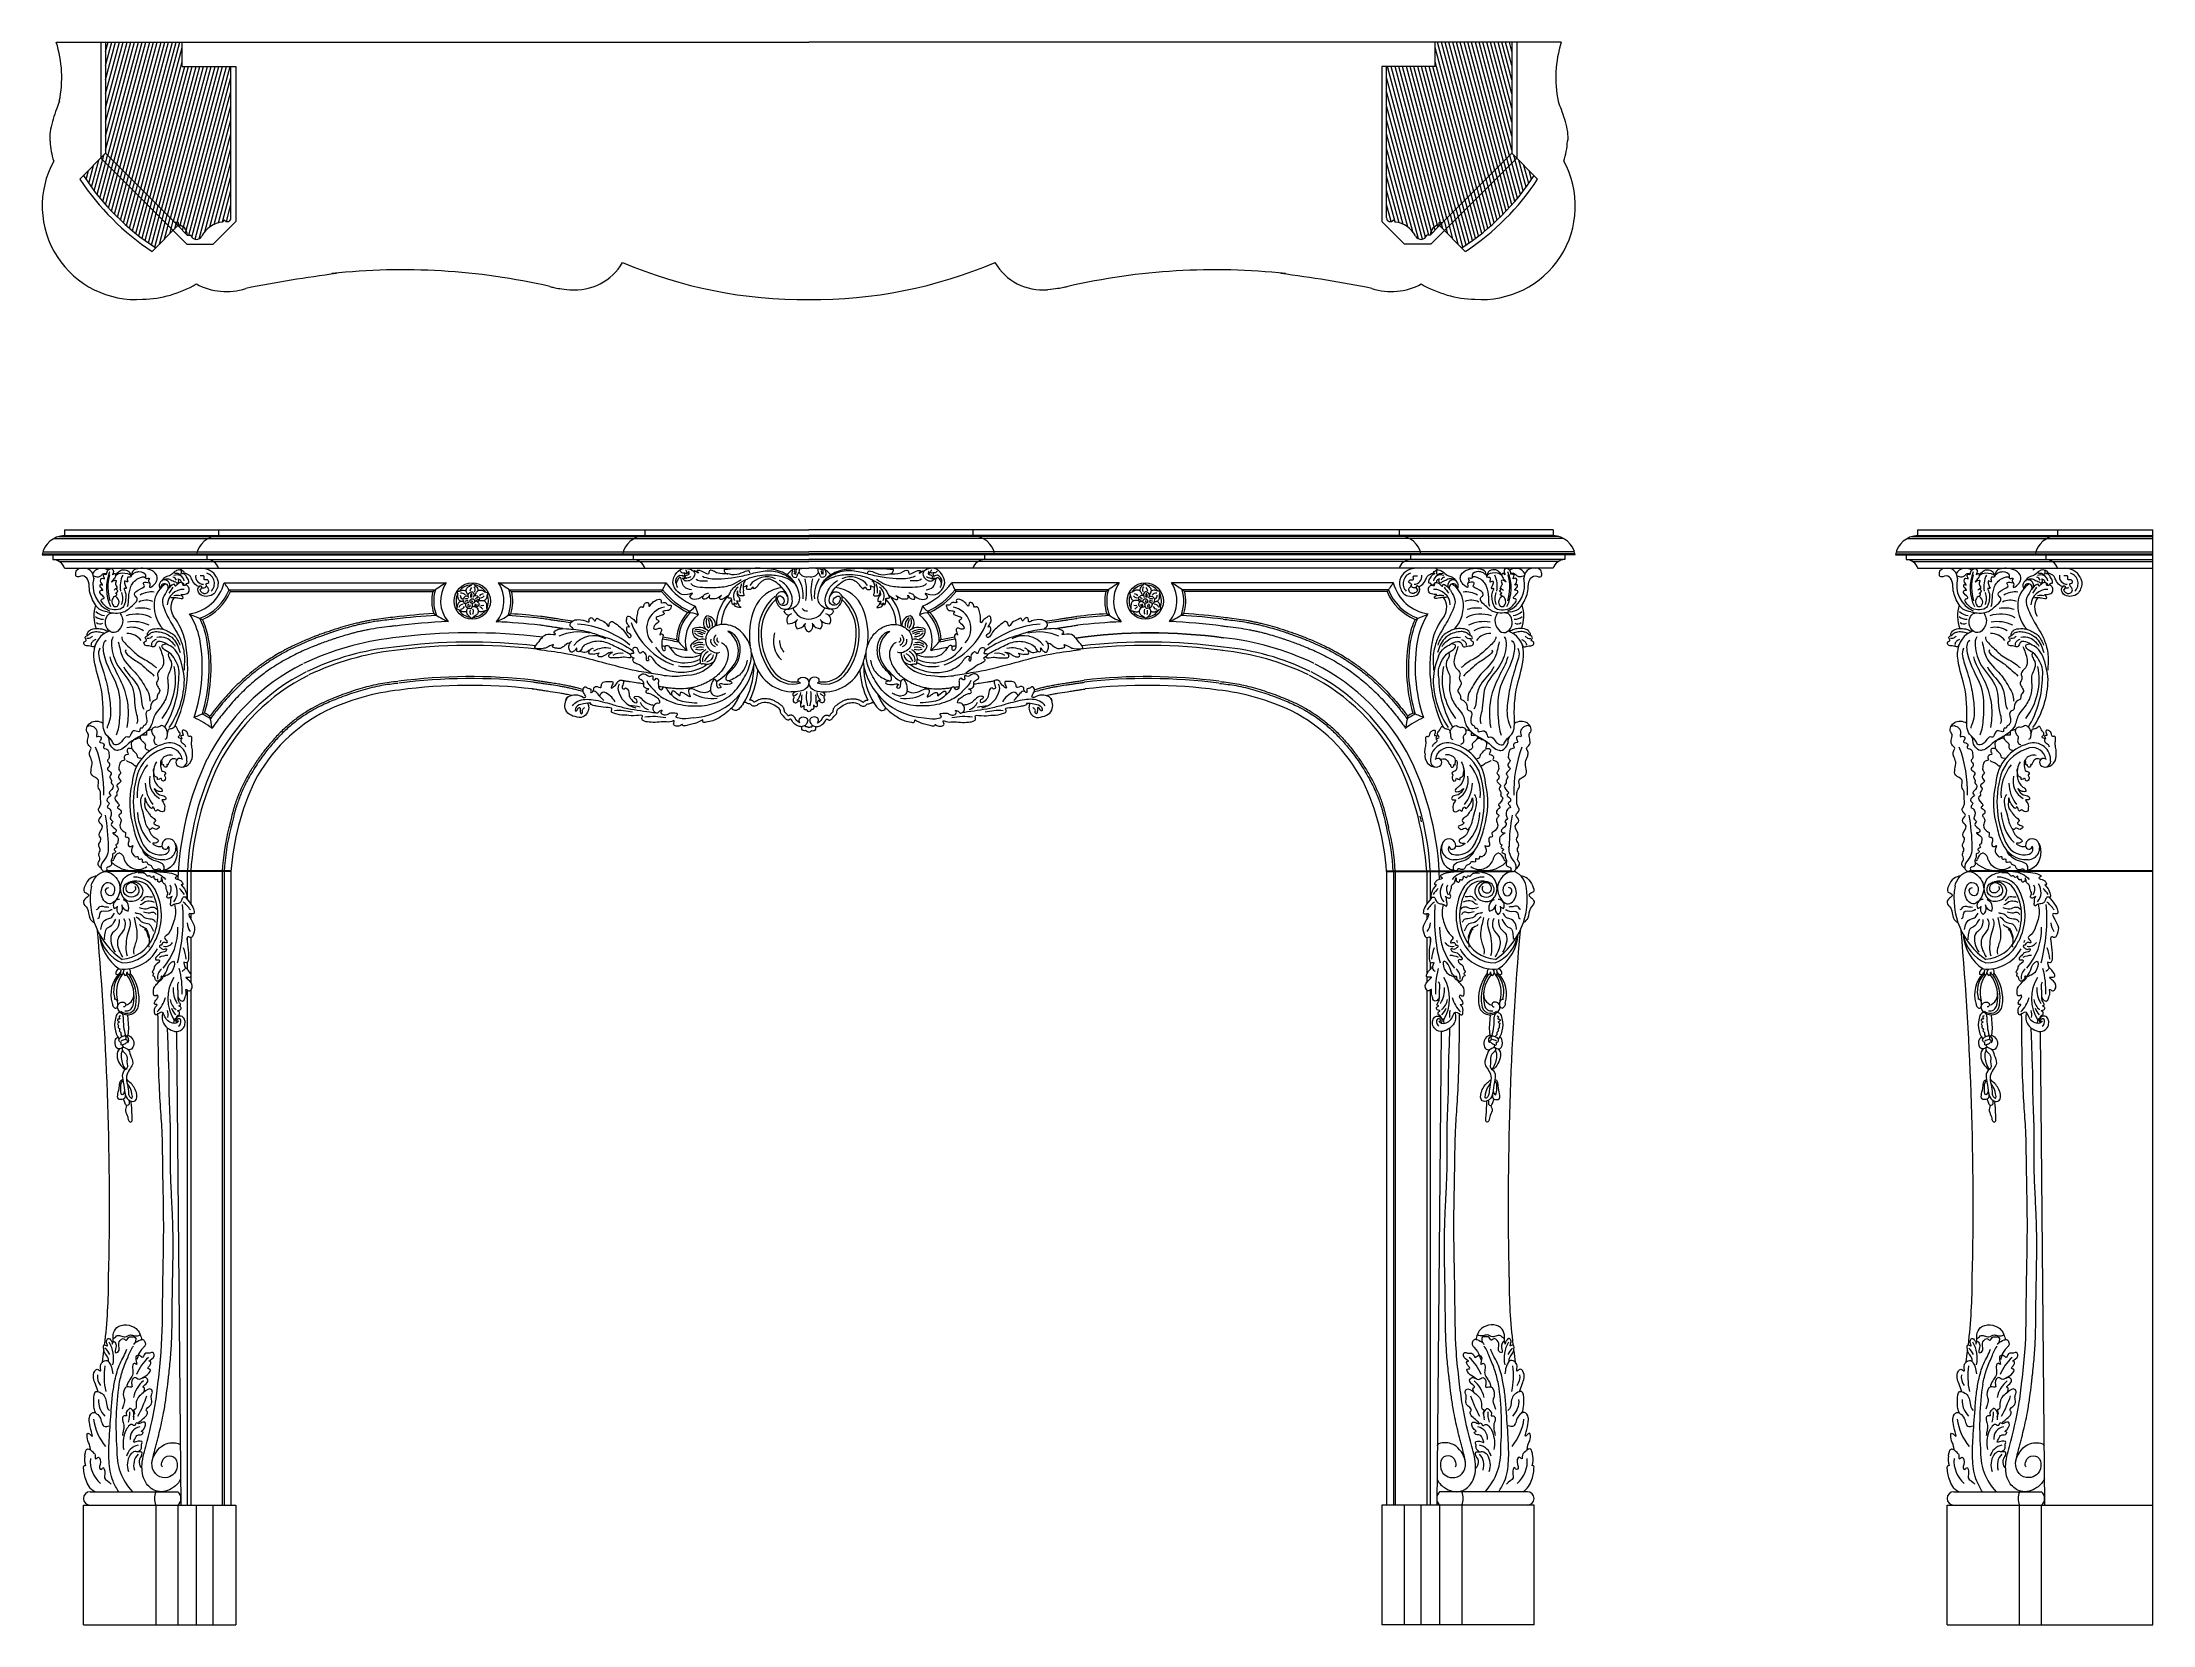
# Model space of a CAD drawing. Header units: millimetres. Extents: x 1778 to 4162, y -1209 to 580.
import ezdxf

# ---------------------------------------------------------------- set-up
doc = ezdxf.new("R2010")
doc.units = ezdxf.units.MM
doc.layers.add('ceco.net 173', color=7, linetype='Continuous')

msp = doc.modelspace()

# ---------------------------------------------------------------- linework, layer by layer
at = {"layer": 'ceco.net 173', "lineweight": 5}
for p, q in [((1793.5, 579.6), (2643.6, 579.6)), ((1843.7, 579.6), (1843.7, 448.5)), ((1843.7, 579.6), (1935.8, 579.6)), ((1849.2, 579.6), (1849.2, 454)), ((1849.2, 569), (1852, 579.6)), ((1849.2, 553.1), (1856.3, 579.6)), ((1849.2, 537.1), (1860.5, 579.6)), ((1849.2, 521.2), (1864.8, 579.6)), ((1849.2, 505.2), (1869.1, 579.6)), ((1849.2, 489.3), (1873.4, 579.6)), ((1849.2, 473.4), (1877.6, 579.6)), ((1849.2, 457.4), (1881.9, 579.6)), ((1851.8, 451.3), (1886.2, 579.6)), ((1855.2, 448), (1890.4, 579.6)), ((1858.5, 444.6), (1894.7, 579.6)), ((1861.9, 441.2), (1899, 579.6)), ((1865.3, 437.8), (1903.3, 579.6)), ((1868.6, 434.5), (1907.5, 579.6)), ((1872, 431.1), (1911.8, 579.6)), ((1875.4, 427.7), (1916.1, 579.6)), ((1878.8, 424.4), (1920.3, 579.6)), ((1882.1, 421), (1924.6, 579.6)), ((1885.5, 417.6), (1928.9, 579.6)), ((1888.9, 414.3), (1933.1, 579.6)), ((1892.2, 410.9), (1935.8, 573.5)), ((1935.8, 552.1), (1935.8, 579.6)), ((3493.8, 579.6), (2643.6, 579.6)), ((3351.5, 552.1), (3351.5, 579.6)), ((3443.6, 579.6), (3351.5, 579.6)), ((3395, 410.9), (3351.5, 573.5)), ((3398.4, 414.3), (3354.1, 579.6)), ((3401.8, 417.6), (3358.4, 579.6)), ((3405.1, 421), (3362.6, 579.6)), ((3408.5, 424.4), (3366.9, 579.6)), ((3411.9, 427.7), (3371.2, 579.6)), ((3415.2, 431.1), (3375.5, 579.6)), ((3418.6, 434.5), (3379.7, 579.6)), ((3422, 437.8), (3384, 579.6)), ((3425.3, 441.2), (3388.3, 579.6)), ((3428.7, 444.6), (3392.5, 579.6)), ((3432.1, 448), (3396.8, 579.6)), ((3435.4, 451.3), (3401.1, 579.6)), ((3438.1, 457.4), (3405.3, 579.6)), ((3438.1, 473.4), (3409.6, 579.6)), ((3438.1, 489.3), (3413.9, 579.6)), ((3438.1, 505.2), (3418.2, 579.6)), ((3438.1, 521.2), (3422.4, 579.6)), ((3438.1, 537.1), (3426.7, 579.6)), ((3438.1, 553.1), (3431, 579.6)), ((3438.1, 569), (3435.2, 579.6)), ((3438.1, 579.6), (3438.1, 454)), ((3443.6, 579.6), (3443.6, 448.5)), ((1895.6, 407.5), (1935.8, 557.5)), ((1899, 404.2), (1938.6, 552.1)), ((1902.3, 400.8), (1942.9, 552.1)), ((1905.7, 397.4), (1947.1, 552.1)), ((1909.1, 394.1), (1951.4, 552.1)), ((1912.4, 390.7), (1955.7, 552.1)), ((1915.8, 387.3), (1959.9, 552.1)), ((1919.2, 384), (1964.2, 552.1)), ((1922.5, 380.6), (1968.5, 552.1)), ((1925.9, 377.2), (1972.8, 552.1)), ((1929.9, 376), (1977, 552.1)), ((1933.3, 372.8), (1981.3, 552.1)), ((1935.8, 552.1), (1996.2, 552.1)), ((1937, 370.8), (1985.6, 552.1)), ((1940.2, 366.8), (1989.8, 552.1)), ((1990.8, 381), (1990.8, 552.1)), ((1996.2, 552.1), (1996.2, 377)), ((3291, 552.1), (3291, 377)), ((3351.5, 552.1), (3291, 552.1)), ((3296.5, 381), (3296.5, 552.1)), ((3347, 366.8), (3297.4, 552.1)), ((3350.2, 370.8), (3301.7, 552.1)), ((3354, 372.8), (3306, 552.1)), ((3357.4, 376), (3310.2, 552.1)), ((3361.3, 377.2), (3314.5, 552.1)), ((3364.7, 380.6), (3318.8, 552.1)), ((3368.1, 384), (3323, 552.1)), ((3371.4, 387.3), (3327.3, 552.1)), ((3374.8, 390.7), (3331.6, 552.1)), ((3378.2, 394.1), (3335.8, 552.1)), ((3381.6, 397.4), (3340.1, 552.1)), ((3384.9, 400.8), (3344.4, 552.1)), ((3388.3, 404.2), (3348.7, 552.1)), ((3391.7, 407.5), (3351.5, 557.5)), ((1943.1, 361.7), (1990.8, 539.7)), ((3344.1, 361.7), (3296.5, 539.7)), ((1946.7, 359.2), (1990.8, 523.7)), ((1950.4, 356.9), (1990.8, 507.8)), ((3340.5, 359.2), (3296.5, 523.7)), ((3336.9, 356.9), (3296.5, 507.8)), ((1954.8, 357.4), (1990.8, 491.8)), ((3332.5, 357.4), (3296.5, 491.8)), ((1820.1, 424.9), (1849.2, 454)), ((1930.8, 372.3), (1849.2, 454)), ((1961.2, 365.4), (1990.8, 475.9)), ((1966.9, 370.8), (1990.8, 460)), ((3326.1, 365.4), (3296.5, 475.9)), ((3320.4, 370.8), (3296.5, 460)), ((3356.4, 372.3), (3438.1, 454)), ((3467.1, 424.9), (3438.1, 454)), ((1827, 424.5), (1829.7, 434.5)), ((1830.1, 420), (1835.5, 440.3)), ((1833.2, 415.7), (1841.3, 446.1)), ((1836.3, 411.5), (1847.2, 452)), ((1839.5, 407.4), (1851.4, 451.7)), ((1842.7, 403.5), (1854.8, 448.4)), ((1940.9, 351.3), (1843.7, 448.5)), ((1846, 399.6), (1858.1, 445)), ((1849.2, 395.8), (1861.5, 441.6)), ((1852.5, 392.2), (1864.9, 438.3)), ((1855.8, 388.6), (1868.2, 434.9)), ((1859.2, 385.2), (1871.6, 431.5)), ((1971.9, 373.7), (1990.8, 444)), ((3315.3, 373.7), (3296.5, 444)), ((3346.4, 351.3), (3443.6, 448.5)), ((3428.1, 385.2), (3415.7, 431.5)), ((3431.4, 388.6), (3419, 434.9)), ((3434.7, 392.2), (3422.4, 438.3)), ((3438, 395.8), (3425.8, 441.6)), ((3441.3, 399.6), (3429.1, 445)), ((3444.5, 403.5), (3432.5, 448.4)), ((3447.7, 407.4), (3435.9, 451.7)), ((3450.9, 411.5), (3440.1, 452)), ((3454.1, 415.7), (3445.9, 446.1)), ((3457.2, 420), (3451.7, 440.3)), ((3460.2, 424.5), (3457.6, 434.5)), ((1862.6, 381.8), (1875, 428.2)), ((1865.9, 378.6), (1878.3, 424.8)), ((1869.4, 375.4), (1881.7, 421.4)), ((1872.8, 372.3), (1885.1, 418.1)), ((1876.3, 369.3), (1888.4, 414.7)), ((1879.7, 366.3), (1891.8, 411.3)), ((1883.3, 363.5), (1895.2, 408)), ((1976.7, 375.5), (1990.8, 428.1)), ((1981.3, 376.7), (1990.8, 412.2)), ((3310.6, 375.5), (3296.5, 428.1)), ((3306, 376.7), (3296.5, 412.2)), ((3404, 363.5), (3392.1, 408)), ((3407.5, 366.3), (3395.4, 411.3)), ((3411, 369.3), (3398.8, 414.7)), ((3414.4, 372.3), (3402.2, 418.1)), ((3417.9, 375.4), (3405.5, 421.4)), ((3421.3, 378.6), (3408.9, 424.8)), ((3424.7, 381.8), (3412.3, 428.2)), ((1886.8, 360.7), (1898.5, 404.6)), ((1890.3, 358), (1901.9, 401.2)), ((1893.9, 355.4), (1905.3, 397.8)), ((1897.5, 352.8), (1908.6, 394.5)), ((1901.1, 350.3), (1912, 391.1)), ((1904.7, 347.9), (1915.4, 387.7)), ((1909.9, 351.3), (1918.8, 384.4)), ((1985.6, 377), (1990.8, 396.2)), ((3301.6, 377), (3296.5, 396.2)), ((3377.4, 351.3), (3368.5, 384.4)), ((3382.5, 347.9), (3371.9, 387.7)), ((3386.2, 350.3), (3375.2, 391.1)), ((3389.8, 352.8), (3378.6, 394.5)), ((3393.4, 355.4), (3382, 397.8)), ((3396.9, 358), (3385.3, 401.2)), ((3400.5, 360.7), (3388.7, 404.6)), ((1901.8, 343.2), (1930.8, 372.3)), ((1915.7, 357.2), (1922.1, 381)), ((1921.6, 363), (1925.5, 377.6)), ((1931.5, 376), (1927.1, 376)), ((1927.4, 368.8), (1928.9, 374.3)), ((1929.3, 373.9), (1929.9, 376)), ((1941.4, 361.7), (1930.8, 372.3)), ((1931.5, 373.3), (1931.5, 376)), ((1932.6, 370.5), (1933.3, 372.8)), ((1936, 367.1), (1937, 370.8)), ((1939.4, 363.7), (1940.2, 366.8)), ((1941.4, 361.7), (1945.5, 361.7)), ((1996.2, 377), (1970.5, 351.3)), ((1983.2, 378.8), (1981, 376.3)), ((3291, 377), (3316.7, 351.3)), ((3304.1, 378.8), (3306.3, 376.3)), ((3345.8, 361.7), (3341.8, 361.7)), ((3345.8, 361.7), (3356.4, 372.3)), ((3347.9, 363.7), (3347, 366.8)), ((3351.2, 367.1), (3350.2, 370.8)), ((3354.6, 370.5), (3354, 372.8)), ((3355.7, 373.3), (3355.7, 376)), ((3355.7, 376), (3360.1, 376)), ((3385.4, 343.2), (3356.4, 372.3)), ((3358, 373.9), (3357.4, 376)), ((3359.9, 368.8), (3358.4, 374.3)), ((3365.7, 363), (3361.8, 377.6)), ((3371.5, 357.2), (3365.1, 381)), ((1940.9, 351.3), (1970.5, 351.3)), ((3346.4, 351.3), (3316.7, 351.3)), ((1802.6, 28.7), (2643.6, 28.7)), ((1802.6, 28.7), (1802.6, 22.1)), ((1976.7, 28.7), (1976.7, 22.1)), ((2458.3, 28.7), (2458.3, 22.1)), ((3484.7, 28.7), (2643.6, 28.7)), ((2829, 28.7), (2829, 22.1)), ((3310.5, 28.7), (3310.5, 22.1)), ((3484.7, 28.7), (3484.7, 22.1)), ((3896.5, 28.7), (4162.2, 28.7)), ((3896.5, 28.7), (4162.2, 28.7)), ((3896.5, 28.7), (3896.5, 22.1)), ((4054.4, 28.7), (4054.4, 22.1)), ((4162.2, -1208.8), (4162.2, 28.7)), ((1777.5, 0.3), (2643.6, 0.3)), ((1777.7, 1.4), (2643.6, 1.4)), ((1778.3, 3.6), (2643.6, 3.6)), ((1789.5, 0.3), (1789.5, -5.1)), ((1790.8, 18.8), (2643.6, 18.8)), ((1796, 21), (2643.6, 21)), ((1802.6, 22.1), (2643.6, 22.1)), ((1963.6, 0.3), (1963.6, -5.1)), ((2445.2, 0.3), (2445.2, -5.1)), ((3484.7, 22.1), (2643.6, 22.1)), ((3491.2, 21), (2643.6, 21)), ((3496.4, 18.8), (2643.6, 18.8)), ((3508.9, 3.6), (2643.6, 3.6)), ((3509.5, 1.4), (2643.6, 1.4)), ((3509.7, 0.3), (2643.6, 0.3)), ((2842.1, 0.3), (2842.1, -5.1)), ((3323.6, 0.3), (3323.6, -5.1)), ((3497.8, 0.3), (3497.8, -5.1)), ((3871.5, 0.3), (4162.2, 0.3)), ((3871.7, 1.4), (4162.2, 1.4)), ((3872.3, 3.6), (4162.2, 3.6)), ((3883.5, 0.3), (3883.5, -5.1)), ((3884.8, 18.8), (4162.2, 18.8)), ((3890, 21), (4162.2, 21)), ((3896.5, 22.1), (4162.2, 22.1)), ((4041.3, 0.3), (4041.3, -5.1)), ((1789.5, -5.1), (2643.6, -5.1)), ((1796.8, -7.3), (2643.6, -7.3)), ((1802.6, -14.9), (2643.6, -14.9)), ((2505.2, -17.6), (2504.7, -16.7)), ((3497.8, -5.1), (2643.6, -5.1)), ((3490.5, -7.3), (2643.6, -7.3)), ((3484.7, -14.9), (2643.6, -14.9)), ((2782, -17.6), (2782.5, -16.7)), ((3883.5, -5.1), (4162.2, -5.1)), ((3890.8, -7.3), (4162.2, -7.3)), ((3896.5, -14.9), (4162.2, -14.9)), ((1983.2, -31.4), (2045, -31.4)), ((1988.8, -39.1), (2047, -39.1)), ((1990.2, -41.3), (2049.4, -41.3)), ((2043, -31.4), (2045, -31.4)), ((2045, -31.4), (2233.9, -31.4)), ((2047, -39.1), (2221.8, -39.1)), ((2047.8, -41.3), (2049.4, -41.3)), ((2049.4, -41.3), (2218.9, -41.3)), ((2292.9, -31.4), (2482.2, -31.4)), ((2305.1, -39.1), (2478.4, -39.1)), ((2307.9, -41.3), (2477.3, -41.3)), ((2994.4, -31.4), (2805.1, -31.4)), ((2982.2, -39.1), (2808.9, -39.1)), ((2979.3, -41.3), (2809.9, -41.3)), ((3304.1, -31.4), (3053.3, -31.4)), ((3298.5, -39.1), (3065.5, -39.1)), ((3297, -41.3), (3068.4, -41.3)), ((2509, -63.5), (2509.6, -65.1)), ((2515.1, -57.8), (2518.7, -67.4)), ((2772.2, -57.8), (2768.6, -67.4)), ((2778.3, -63.5), (2777.7, -65.1)), ((1990.8, -357.4), (1848.9, -357.4)), ((1990.8, -356.9), (1849.9, -356.9)), ((1941.4, -357.4), (1941.4, -389.4)), ((1945.5, -357.4), (1945.5, -394.3)), ((1981, -357.4), (1981, -1073.6)), ((1983.2, -357.4), (1983.2, -1073.6)), ((1990.8, -357.4), (1990.8, -1073.6)), ((3296.5, -356.9), (3437.4, -356.9)), ((3296.5, -357.4), (3438.3, -357.4)), ((3296.5, -357.4), (3296.5, -1073.6)), ((3304.1, -357.4), (3304.1, -1073.6)), ((3306.3, -357.4), (3306.3, -1073.6)), ((3341.8, -357.4), (3341.8, -394.3)), ((3345.8, -357.4), (3345.8, -389.4)), ((4162.2, -357.4), (3954.6, -357.4)), ((4162.2, -356.9), (3955.6, -356.9)), ((1945.5, -405.2), (1945.5, -411.4)), ((3341.8, -405.2), (3341.8, -411.4)), ((1941.4, -431.8), (1941.4, -437.6)), ((1945.5, -432.2), (1945.5, -473.6)), ((3341.8, -432.2), (3341.8, -473.6)), ((3345.8, -431.8), (3345.8, -437.6)), ((1941.4, -460.3), (1941.4, -467.8)), ((1941.4, -476.8), (1941.4, -478.8)), ((1945.5, -476.5), (1945.5, -482.8)), ((3341.8, -476.5), (3341.8, -482.8)), ((3345.8, -460.3), (3345.8, -467.8)), ((3345.8, -476.8), (3345.8, -478.8)), ((1941.4, -491.4), (1941.4, -1073.6)), ((1945.5, -491.4), (1945.5, -1073.6)), ((3341.8, -491.4), (3341.8, -1073.6)), ((3345.8, -491.4), (3345.8, -1073.6)), ((1873.9, -519.6), (1875.1, -534.6)), ((3413.4, -519.6), (3412.2, -534.6)), ((3979.6, -519.6), (3980.8, -534.6)), ((1875.1, -534.6), (1874.2, -542.9)), ((1929.2, -538.3), (1934.1, -1073.6)), ((3358, -538.3), (3353.1, -1073.6)), ((3412.2, -534.6), (3413.1, -542.9)), ((3980.8, -534.6), (3979.9, -542.9)), ((4034.9, -538.3), (4039.8, -1073.6)), ((1831.7, -1058.4), (1930.8, -1058.4)), ((3455.5, -1058.4), (3356.4, -1058.4)), ((3937.4, -1058.4), (4036.5, -1058.4)), ((1824.1, -1208.8), (1824.1, -1073.6)), ((1824.1, -1073.6), (1996.2, -1073.6)), ((1905.8, -1073.6), (1905.8, -1208.8)), ((1930.8, -1073.6), (1930.8, -1208.8)), ((1951.9, -1208.8), (1951.9, -1073.6)), ((1970.5, -1208.8), (1970.5, -1073.6)), ((1996.2, -1073.6), (1996.2, -1208.8)), ((3463.1, -1073.6), (3291, -1073.6)), ((3291, -1073.6), (3291, -1208.8)), ((3316.7, -1208.8), (3316.7, -1073.6)), ((3335.4, -1208.8), (3335.4, -1073.6)), ((3356.4, -1073.6), (3356.4, -1208.8)), ((3381.5, -1073.6), (3381.5, -1208.8)), ((3463.1, -1208.8), (3463.1, -1073.6)), ((3929.8, -1208.8), (3929.8, -1073.6)), ((3929.8, -1073.6), (4162.2, -1073.6)), ((4011.1, -1073.6), (4011.1, -1208.8)), ((4036.2, -1073.6), (4036.2, -1208.8)), ((1824.1, -1208.8), (1996.2, -1208.8)), ((3463.1, -1208.8), (3291, -1208.8)), ((3929.8, -1208.8), (4162.2, -1208.8))]:
    msp.add_line(p, q, dxfattribs=at)
for centre, radius in [((2263.4, -51.9), 20.5), ((3023.8, -51.9), 20.5), ((2263.4, -51.9), 2.65), ((3023.8, -51.9), 2.65)]:
    msp.add_circle(centre, radius, dxfattribs=at)
for centre, radius, start, end in [((1669.2, 539.8), 130.4, 348.1403, 17.7326), ((3618, 539.8), 130.4, 162.2674, 191.8597), ((1872.1, 472.1), 85.9, 183.0331, 198.2315), ((3415.1, 472.1), 85.9, 341.7685, 356.9669), ((1883.2, 394.5), 105.7, 151.2994, 274.324), ((3404, 394.5), 105.7, 265.676, 28.7006), ((2055.8, 578.9), 281.5, 213.161, 236.839), ((2055.8, 578.9), 276, 212.9216, 237.0784), ((3231.5, 578.9), 276, 302.9216, 327.0784), ((3231.5, 578.9), 281.5, 303.161, 326.839), ((1929.6, 361.6), 11.8, 0.4914, 80.7214), ((1951.9, 363.4), 6.68, 194.9845, 334.6688), ((1984.8, 346), 30.6, 97.2188, 151.5288), ((1986.7, 380.9), 4.11, 211.1006, 1.0744), ((3300.6, 380.9), 4.11, 178.9256, 328.8994), ((3302.4, 346), 30.6, 28.4712, 82.7812), ((3335.3, 363.4), 6.68, 205.3312, 345.0155), ((3357.6, 361.6), 11.8, 99.2786, 179.5086), ((2306.9, -1212.8), 1543.5, 97.3219, 101.1868), ((2184.7, -418.3), 740.7, 77.0311, 96.1902), ((2379.3, 361.9), 62.3, 264.8961, 329.8758), ((2639.1, 815.2), 526.5, 246.9834, 270.4961), ((2648.2, 815.2), 526.5, 269.5039, 293.0166), ((2907.9, 361.9), 62.3, 210.1242, 275.1039), ((3102.5, -418.3), 740.7, 83.8098, 102.9689), ((3102.5, -418.3), 740.7, 83.8098, 102.9689), ((2980.3, -1212.8), 1543.5, 78.8132, 82.6781), ((1887.4, 416.5), 127.5, 271.6072, 300.2562), ((1985.5, 368.9), 71.1, 241.5998, 288.0142), ((3301.8, 368.9), 71.1, 251.9858, 298.4002), ((3399.8, 416.5), 127.5, 239.7438, 268.3928), ((1803.7, -4.5), 26.6, 92.4704, 169.5834), ((1977.9, -4.5), 26.6, 92.4704, 169.5834), ((2459.4, -4.5), 26.6, 92.4704, 169.5834), ((2827.8, -4.5), 26.6, 10.4166, 87.5296), ((3309.4, -4.5), 26.6, 10.4166, 87.5296), ((3483.5, -4.5), 26.6, 10.4166, 87.5296), ((3897.7, -4.5), 26.6, 92.4704, 169.5834), ((4055.5, -4.5), 26.6, 92.4704, 169.5834), ((1789.3, -19), 13.9, 17.0638, 89.2538), ((1824.5, -26.1), 11.3, 358.7731, 100.5346), ((1844.9, -27.4), 12.4, 56.1634, 147.6584), ((1898.7, -37.2), 48.6, 157.8776, 205.5358), ((1909.8, -36.1), 58.1, 166.0858, 195.7171), ((1895.2, -35.3), 29.6, 154.4578, 190.3408), ((1929.8, -30.7), 8.33, 11.3786, 116.1945), ((1959.9, -23.9), 9.05, 173.3812, 268.0559), ((1957.3, -35), 20.1, 30.6165, 91.3904), ((1963.5, -19), 13.9, 17.0638, 89.2538), ((1959.8, -32.2), 12.3, 314.7418, 71.9373), ((2445, -19), 13.9, 17.0638, 89.2538), ((2508.5, -17.8), 2.97, 204.8747, 241.6402), ((2507.1, -19.4), 1.01, 271.1561, 10.6375), ((2572.1, -292.9), 277.5, 88.8292, 95.0004), ((2552.4, -16.7), 4.57, 175.9872, 267.2017), ((2617.6, -19.6), 10.1, 347.8628, 13.1994), ((2645.4, -22.5), 16.8, 163.5168, 177.4242), ((2641.3, -15.2), 9.47, 205.3273, 284.2264), ((2646, -15.2), 9.47, 255.7736, 334.6727), ((2641.8, -22.5), 16.8, 2.5758, 16.4832), ((2669.6, -19.6), 10.1, 166.8006, 192.1372), ((2715.2, -292.9), 277.5, 84.9996, 91.1708), ((2734.8, -16.7), 4.57, 272.7983, 4.0128), ((2780.2, -19.4), 1.01, 169.3625, 268.8439), ((2778.7, -17.8), 2.97, 298.3598, 335.1253), ((2842.2, -19), 13.9, 90.7462, 162.9362), ((3323.8, -19), 13.9, 90.7462, 162.9362), ((3329.9, -35), 20.1, 88.6096, 149.3835), ((3327.4, -32.2), 12.3, 108.0627, 225.2582), ((3327.3, -23.9), 9.05, 271.9441, 6.6188), ((3357.5, -30.7), 8.33, 63.8055, 168.6214), ((3392, -35.3), 29.6, 349.6592, 25.5422), ((3388.6, -37.2), 48.6, 334.4642, 22.1224), ((3377.5, -36.1), 58.1, 344.2829, 13.9142), ((3442.3, -27.4), 12.4, 32.3416, 123.8366), ((3462.8, -26.1), 11.3, 79.4654, 181.2269), ((3498, -19), 13.9, 90.7462, 162.9362), ((3883.3, -19), 13.9, 17.0638, 89.2538), ((3930.2, -26.1), 11.3, 358.7731, 100.5346), ((3950.6, -27.4), 12.4, 56.1634, 147.6584), ((4004.4, -37.2), 48.6, 157.8776, 205.5358), ((4015.5, -36.1), 58.1, 166.0858, 195.7171), ((4000.9, -35.3), 29.6, 154.4578, 190.3408), ((4035.5, -30.7), 8.33, 11.3786, 116.1945), ((4041.1, -19), 13.9, 17.0638, 89.2538), ((4065.6, -23.9), 9.05, 173.3812, 268.0559), ((4063, -35), 20.1, 30.6165, 91.3904), ((4065.5, -32.2), 12.3, 314.7418, 71.9373), ((1866.4, -34.2), 31.6, 165.45, 246.0573), ((1863.2, -52.5), 6.95, 123.8508, 223.094), ((1857.7, -53.1), 6.58, 315.5662, 75.963), ((1851.4, -48.7), 17.2, 335.1271, 21.597), ((1900.7, -64.6), 23, 81.464, 123.3651), ((1933.4, -57.2), 29.7, 123.803, 166.7819), ((1916.4, -34.6), 6.72, 99.229, 210.4726), ((1915.7, -36.6), 4.32, 337.7234, 187.863), ((1915.7, -34.1), 6.07, 337.9036, 93.2697), ((1937.2, -57.3), 18.5, 88.337, 176.2567), ((1872.4, -3.7), 62.4, 320.886, 328.4833), ((1925, -29.4), 4.29, 13.841, 88.2928), ((1929.9, -56.3), 10.8, 70.6756, 110.5049), ((1936.7, -18.9), 48.1, 278.8515, 344.9689), ((1936.7, -18.9), 55.8, 289.8125, 338.8081), ((1936.7, -18.9), 58, 292.1896, 337.3128), ((1959.8, -34.2), 3.15, 307.3021, 15.014), ((1834.3, -145), 187.2, 33.6204, 37.3415), ((2263.4, -51.9), 45.8, 166.6541, 198.0346), ((2281.3, -119.9), 100.3, 118.1362, 128.4496), ((2263.4, -51.9), 43.6, 162.9631, 201.8158), ((2263.4, -51.9), 35.9, 145.2083, 220.453), ((2263.4, -51.9), 18.3, 152.9844, 201.8888), ((2263.4, -51.9), 18.3, 92.9844, 141.8888), ((2253.9, -45.8), 4.02, 173.5749, 238.9624), ((2251.2, -48.3), 5.36, 35.1605, 100.2849), ((2270.9, -42.9), 10.5, 143.4901, 167.7023), ((2266.2, -46), 4.85, 141.7725, 202.6769), ((2267.2, -46.6), 4.59, 155.284, 189.5148), ((2261.9, -39.2), 4.85, 329.2586, 46.0097), ((2263.4, -51.9), 18.3, 32.9844, 81.8888), ((2275.6, -48.5), 4.63, 90.2873, 146.5597), ((2273.2, -44.3), 3.9, 268.5622, 333.0723), ((2263.4, -51.9), 18.3, 332.9844, 21.8888), ((2263.4, -51.9), 35.9, 319.2865, 34.7917), ((2245.5, -119.9), 100.3, 51.5504, 61.8638), ((2263.4, -51.9), 43.6, 337.9237, 17.0369), ((2263.4, -51.9), 45.8, 341.7049, 13.3459), ((2826.9, -207.3), 387, 152.9692, 154.6032), ((2546.4, 15), 89.1, 219.1858, 243.6214), ((2546.4, 15), 86.9, 218.5002, 244.5068), ((2546.4, 15), 79.2, 215.8609, 246.7171), ((2590, -80.1), 50.8, 135.9568, 179.604), ((2570.9, -46.3), 12.4, 125.5444, 204.6351), ((2585.6, -40.4), 19.7, 155.8762, 188.0129), ((2596.1, -48.2), 23.6, 64.8914, 143.8235), ((2618.1, -74.8), 38.5, 97.2328, 157.8879), ((2640.2, -87.4), 53.6, 129.8898, 183.8257), ((2599.2, -46.4), 38.2, 355.2757, 31.1166), ((2586.3, -40.8), 54.9, 348.8808, 14.7781), ((2700.9, -40.8), 54.9, 165.2219, 191.1192), ((2688, -46.4), 38.2, 148.8834, 184.7243), ((2669.2, -74.8), 38.5, 22.1121, 82.7672), ((2691.1, -48.2), 23.6, 36.1765, 115.1086), ((2647, -87.4), 53.6, 356.1743, 50.1102), ((2701.7, -40.4), 19.7, 351.9871, 24.1238), ((2716.4, -46.3), 12.4, 335.3649, 54.4556), ((2697.2, -80.1), 50.8, 0.396, 44.0432), ((2740.9, 15), 79.2, 293.2829, 324.1391), ((2740.9, 15), 86.9, 295.4932, 321.4998), ((2740.9, 15), 89.1, 296.3786, 320.8142), ((2460.4, -207.3), 387, 25.3968, 27.0308), ((3023.8, -51.9), 45.8, 166.6541, 198.2951), ((3041.7, -119.9), 100.3, 118.1362, 128.4496), ((3023.8, -51.9), 43.6, 162.9631, 202.0763), ((3023.8, -51.9), 35.9, 145.2083, 220.7135), ((3023.8, -51.9), 18.3, 158.1112, 207.0156), ((3023.8, -51.9), 18.3, 98.1112, 147.0156), ((3014, -44.3), 3.9, 206.9277, 271.4378), ((3011.7, -48.5), 4.63, 33.4403, 89.7127), ((3025.4, -39.2), 4.85, 133.9903, 210.7414), ((3020.1, -46.6), 4.59, 350.4852, 24.716), ((3023.8, -51.9), 18.3, 38.1112, 87.0156), ((3016.4, -42.9), 10.5, 12.2977, 36.5099), ((3021.1, -46), 4.85, 337.3231, 38.2275), ((3036, -48.3), 5.36, 79.7151, 144.8395), ((3033.3, -45.8), 4.02, 301.0376, 6.4251), ((3023.8, -51.9), 18.3, 338.1112, 27.0156), ((3023.8, -51.9), 35.9, 319.547, 34.7917), ((3006, -119.9), 100.3, 51.5504, 61.8638), ((3023.8, -51.9), 43.6, 338.1842, 17.0369), ((3023.8, -51.9), 45.8, 341.9654, 13.3459), ((3452.9, -145), 187.2, 142.6585, 146.3796), ((3350.5, -18.9), 58, 202.6872, 247.8104), ((3350.5, -18.9), 55.8, 201.1919, 250.1875), ((3350.5, -18.9), 48.1, 195.0311, 261.1485), ((3327.5, -34.2), 3.15, 164.986, 232.6979), ((3350, -57.3), 18.5, 3.7433, 91.663), ((3357.3, -56.3), 10.8, 69.4951, 109.3244), ((3362.2, -29.4), 4.29, 91.7072, 166.159), ((3414.9, -3.7), 62.4, 211.5167, 219.114), ((3371.6, -34.1), 6.07, 86.7303, 202.0964), ((3371.6, -36.6), 4.32, 352.137, 202.2766), ((3353.8, -57.2), 29.7, 13.2181, 56.197), ((3370.8, -34.6), 6.72, 329.5274, 80.771), ((3386.5, -64.6), 23, 56.6349, 98.536), ((3435.9, -48.7), 17.2, 158.403, 204.8729), ((3429.5, -53.1), 6.58, 104.037, 224.4338), ((3424.1, -52.5), 6.95, 316.906, 56.1492), ((3420.8, -34.2), 31.6, 293.9427, 14.55), ((3972.1, -34.2), 31.6, 165.45, 246.0573), ((3968.9, -52.5), 6.95, 123.8508, 223.094), ((3963.4, -53.1), 6.58, 315.5662, 75.963), ((3957.1, -48.7), 17.2, 335.1271, 21.597), ((4006.4, -64.6), 23, 81.464, 123.3651), ((4039.1, -57.2), 29.7, 123.803, 166.7819), ((4022.1, -34.6), 6.72, 99.229, 210.4726), ((4021.4, -36.6), 4.32, 337.7234, 187.863), ((4021.4, -34.1), 6.07, 337.9036, 93.2697), ((4042.9, -57.3), 18.5, 88.337, 176.2567), ((3978.1, -3.7), 62.4, 320.886, 328.4833), ((4030.7, -29.4), 4.29, 13.841, 88.2928), ((4035.6, -56.3), 10.8, 70.6756, 110.5049), ((1879.4, -68.6), 43.5, 163.7402, 199.4409), ((1845.4, -60.2), 12.1, 230.0655, 275.5637), ((1849, -53.6), 14.8, 222.7487, 265.1812), ((1860.6, -54.7), 3.6, 225.9241, 300.5812), ((1884.3, -103.1), 36.4, 62.8348, 109.2129), ((1889.2, -91.1), 31.3, 70.1383, 101.3328), ((1894.9, -68.8), 17.8, 65.3436, 117.8065), ((1944.4, -56.9), 40.5, 170.655, 221.5304), ((1941.7, -59), 18.8, 143.8883, 211.5314), ((1869.5, -113), 71.4, 12.0645, 38.2142), ((1869.5, -113), 87.9, 12.0645, 31.9544), ((2080.3, 233.3), 329.3, 245.5738, 248.3177), ((1869.5, -113), 95.6, 12.0645, 25.7647), ((2254.4, -651.9), 586.9, 93.3736, 97.6866), ((2261.4, -741), 674, 93.2703, 97.2705), ((2279.4, 21.1), 105.5, 235.6542, 245.7676), ((2263.4, -51.9), 18.3, 212.9844, 261.8888), ((2253.8, -61.6), 6.1, 95.0574, 156.8814), ((2250.2, -56.5), 4.55, 270.7295, 339.8895), ((2256.8, -53.2), 3.91, 56.5983, 121.9525), ((2257.4, -55.9), 4.25, 71.668, 126.987), ((2261.7, -57.8), 3.36, 129.0255, 201.3861), ((2257.1, -56.9), 3.85, 328.1711, 8.741), ((2269.1, -64.1), 8.38, 168.374, 201.7935), ((2263.9, -52.2), 1.28, 129.8011, 219.1344), ((2264.3, -52.3), 1.05, 156.4146, 216.2773), ((2258.7, -63.7), 6.05, 329.1073, 24.346), ((2263.4, -51.9), 18.3, 272.9844, 321.8888), ((2267.7, -55.6), 1.94, 199.513, 275.9773), ((2268.5, -53.6), 2.62, 211.2064, 289.0157), ((2269.1, -50.7), 2.37, 79.2829, 160.7136), ((2268.2, -48.2), 2.58, 257.0782, 330.5884), ((2264.1, -70.5), 14.5, 40.0925, 57.0434), ((2275, -52.5), 4.42, 244.6004, 287.9021), ((2247.7, 21.1), 105.5, 293.9719, 304.0854), ((2261.8, -746.5), 679.5, 83.3399, 86.4609), ((2261.8, -746.5), 681.7, 83.3399, 86.2129), ((2484.7, -82.8), 24.3, 100.0971, 222.308), ((2541.3, -96.9), 47.1, 137.1402, 178.4663), ((2541.3, -96.9), 44.9, 134.9555, 181.7912), ((2541.3, -96.9), 37.2, 127.519, 197.3368), ((2492.2, -39.4), 29.4, 299.8187, 321.1731), ((2504.4, -105.1), 40.3, 69.2687, 86.5941), ((2534.1, -76.7), 9.61, 124.254, 227.5681), ((2539.6, -75.2), 12, 159.0968, 218.727), ((2527.6, -79.6), 10.9, 357.8321, 84.6772), ((2526.4, -78.6), 8.55, 345.7246, 62.4726), ((2590, -80.1), 45.3, 137.7426, 177.9965), ((2560.3, -55.3), 1.46, 122.2766, 185.4665), ((2658.9, -90.7), 82.4, 158.3397, 188.4249), ((2640.2, -87.4), 50.3, 132.4431, 183.8257), ((2624.9, -69.9), 11.2, 128.1669, 147.0378), ((2621.7, -60.8), 6.94, 206.0271, 267.8697), ((2626, -73.5), 7.34, 104.4371, 215.0886), ((2643.9, -52.9), 19.5, 200.5131, 269.2913), ((2641.4, -56.7), 6.42, 214.2274, 276.2577), ((2643.4, -52.9), 19.5, 270.7087, 339.4869), ((2661.2, -73.5), 7.34, 324.9114, 75.5629), ((2665.5, -60.8), 6.94, 272.1303, 333.9729), ((2662.4, -69.9), 11.2, 32.9622, 51.8331), ((2647, -87.4), 50.3, 356.1743, 47.5569), ((2628.3, -90.7), 82.4, 351.5751, 21.6603), ((2727, -55.3), 1.46, 354.5335, 57.7234), ((2697.2, -80.1), 45.3, 2.0035, 42.2574), ((2759.6, -79.6), 10.9, 95.3228, 182.1679), ((2760.9, -78.6), 8.55, 117.5274, 194.2754), ((2747.7, -75.2), 12, 321.273, 20.9032), ((2753.2, -76.7), 9.61, 312.4319, 55.746), ((2782.9, -105.1), 40.3, 93.4059, 110.7313), ((2746, -96.9), 37.2, 342.6632, 52.481), ((2795.1, -39.4), 29.4, 218.8269, 240.1813), ((2746, -96.9), 44.9, 358.2088, 45.0445), ((2746, -96.9), 47.1, 1.5337, 42.8598), ((2802.5, -82.8), 24.3, 317.692, 79.9029), ((3025.4, -746.5), 681.7, 93.7871, 96.6601), ((3025.4, -746.5), 679.5, 93.5391, 96.6601), ((3039.5, 21.1), 105.5, 235.9146, 246.0281), ((3023.8, -51.9), 18.3, 218.1112, 267.0156), ((3012.2, -52.5), 4.42, 252.0979, 295.3996), ((3023.1, -70.5), 14.5, 122.9566, 139.9075), ((3019.1, -48.2), 2.58, 209.4116, 282.9218), ((3018.1, -50.7), 2.37, 19.2864, 100.7171), ((3018.8, -53.6), 2.62, 250.9843, 328.7936), ((3019.6, -55.6), 1.94, 264.0227, 340.487), ((3028.5, -63.7), 6.05, 155.654, 210.8927), ((3022.9, -52.3), 1.05, 323.7227, 23.5854), ((3023.4, -52.2), 1.28, 320.8656, 50.1989), ((3018.1, -64.1), 8.38, 338.2065, 11.626), ((3030.2, -56.9), 3.85, 171.259, 211.8289), ((3023.8, -51.9), 18.3, 278.1112, 327.0156), ((3025.5, -57.8), 3.36, 338.6139, 50.9745), ((3030.5, -53.2), 3.91, 58.0475, 123.4017), ((3029.8, -55.9), 4.25, 53.013, 108.332), ((3037, -56.5), 4.55, 200.1105, 269.2705), ((3033.5, -61.6), 6.1, 23.1186, 84.9426), ((3007.8, 21.1), 105.5, 294.2324, 304.3458), ((3025.4, -746.5), 679.5, 82.6858, 86.7213), ((3025.4, -746.5), 681.7, 82.6858, 86.4733), ((3417.7, -113), 95.6, 154.2353, 167.9355), ((3207, 233.3), 329.3, 291.6823, 294.4262), ((3417.7, -113), 87.9, 148.0456, 167.9355), ((3417.7, -113), 71.4, 141.7858, 167.9355), ((3345.6, -59), 18.8, 328.4686, 36.1117), ((3342.8, -56.9), 40.5, 318.4696, 9.345), ((3392.4, -68.8), 17.8, 62.1935, 114.6564), ((3403, -103.1), 36.4, 70.7871, 117.1652), ((3398, -91.1), 31.3, 78.6672, 109.8617), ((3426.7, -54.7), 3.6, 239.4188, 314.0759), ((3438.3, -53.6), 14.8, 274.8188, 317.2513), ((3441.9, -60.2), 12.1, 264.4363, 309.9345), ((3407.9, -68.6), 43.5, 340.5591, 16.2598), ((3985.1, -68.6), 43.5, 163.7402, 199.4409), ((3951.1, -60.2), 12.1, 230.0655, 275.5637), ((3954.7, -53.6), 14.8, 222.7487, 265.1812), ((3966.3, -54.7), 3.6, 225.9241, 300.5812), ((3990, -103.1), 36.4, 62.8348, 109.2129), ((3994.9, -91.1), 31.3, 70.1383, 101.3328), ((4000.6, -68.8), 17.8, 65.3436, 117.8065), ((4050.1, -56.9), 40.5, 170.655, 221.5304), ((4047.4, -59), 18.8, 143.8883, 211.5314), ((1861.6, -110.1), 25.6, 108.0619, 179.3488), ((1842.9, -71.7), 6.05, 226.1293, 300.4617), ((1874, -107.2), 18.5, 34.7039, 92.9102), ((1879.1, -103.8), 22.2, 54.4896, 105.251), ((1881, -113.3), 38.1, 63.0489, 100.704), ((1780.6, -126.9), 177.8, 341.3883, 10.4315), ((1780.7, -126.9), 185.4, 343.4614, 10.5077), ((1869.5, -113), 97.8, 12.0645, 24.366), ((1780.7, -126.9), 187.6, 344.0061, 10.5264), ((2208.7, -406.7), 315, 96.3933, 115.5746), ((2261.2, -756.9), 669.1, 83.0065, 97.5289), ((2261.8, -746.5), 671.8, 92.1932, 97.3142), ((2261.8, -746.5), 671.8, 92.1932, 97.3142), ((2261.8, -746.5), 671.8, 83.3399, 87.5463), ((2383.6, -140.2), 53.4, 76.4429, 114.851), ((2400.5, -119), 27.9, 60.297, 143.0824), ((2375.6, -181.1), 103.2, 50.3703, 86.2641), ((2520.1, -46.8), 82.7, 200.8862, 249.1604), ((2129, -2011.4), 1948, 79.128, 79.6744), ((2129, -2011.4), 1950.2, 79.2064, 79.6674), ((2524.1, -113.2), 18.1, 80.2664, 142.0745), ((2521.8, -85.7), 9.71, 168.685, 249.8204), ((2519.9, -96.6), 14.9, 45.1555, 120.9928), ((2513, -116.5), 30.6, 63.4656, 87.9271), ((2523.7, -79.3), 12.7, 223.2043, 272.5277), ((2517.6, -101.3), 17.1, 55.3973, 97.9128), ((2505.1, -131.4), 45.3, 65.4007, 73.138), ((2511.4, -81), 20.5, 357.4902, 23.136), ((2540, -96.4), 7.39, 168.0751, 253.2669), ((2542.8, -95.5), 6.55, 125.7664, 250.0605), ((2543, -95.2), 3.44, 150.8483, 251.5059), ((2537.6, -108.3), 26.5, 328.8732, 56.6451), ((2660, -89.9), 73.3, 180.7726, 215.5811), ((2660, -89.9), 70, 180.7726, 217.4502), ((2633.7, -96.8), 30.1, 162.3308, 225.9828), ((2620, -62.3), 15.4, 269.9575, 308.1127), ((2635.7, -78.1), 7.23, 132.2537, 224.9496), ((2630, -72.5), 10.7, 272.875, 328.4146), ((2646.3, -79.8), 7.35, 156.8362, 248.5384), ((2640.9, -79.8), 7.35, 291.4616, 23.1638), ((2657.2, -72.5), 10.7, 211.5854, 267.125), ((2651.6, -78.1), 7.23, 315.0504, 47.7463), ((2667.2, -62.3), 15.4, 231.8873, 270.0425), ((2627.2, -89.9), 70, 322.5498, 359.2274), ((2627.2, -89.9), 73.3, 324.4189, 359.2274), ((2749.6, -108.3), 26.5, 123.3549, 211.1268), ((2744.3, -95.2), 3.44, 288.4941, 29.1517), ((2744.4, -95.5), 6.55, 289.9395, 54.2336), ((2747.2, -96.4), 7.39, 286.7331, 11.9249), ((2775.8, -81), 20.5, 156.864, 182.5098), ((2767.3, -96.6), 14.9, 59.0072, 134.8445), ((2769.6, -101.3), 17.1, 82.0872, 124.6027), ((2763.1, -113.2), 18.1, 37.9255, 99.7336), ((2774.3, -116.5), 30.6, 92.0729, 116.5344), ((2763.6, -79.3), 12.7, 267.4723, 316.7957), ((2782.2, -131.4), 45.3, 106.862, 114.5993), ((2765.5, -85.7), 9.71, 290.1796, 11.315), ((3158.2, -2011.4), 1948, 100.3256, 100.872), ((3158.2, -2011.4), 1950.2, 100.3326, 100.7936), ((2767.2, -46.8), 82.7, 290.8396, 339.1138), ((2911.7, -181.1), 103.2, 93.7359, 129.6297), ((2886.7, -119), 27.9, 36.9176, 119.703), ((2903.7, -140.2), 53.4, 65.149, 103.5571), ((3025.4, -746.5), 671.8, 92.4537, 96.6601), ((3025.4, -746.5), 671.8, 82.6858, 87.8068), ((3025.4, -746.5), 671.8, 82.6858, 87.8068), ((3078.4, -407.1), 315.5, 64.4331, 83.8422), ((3506.5, -126.9), 187.6, 169.4736, 195.9939), ((3506.5, -126.9), 185.4, 169.4923, 196.5386), ((3417.7, -113), 97.8, 155.634, 167.9355), ((3506.6, -126.9), 177.8, 169.5685, 198.6117), ((3406.3, -113.3), 38.1, 79.296, 116.9511), ((3408.1, -103.8), 22.2, 74.749, 125.5104), ((3413.3, -107.2), 18.5, 87.0898, 145.2961), ((3425.7, -110.1), 25.6, 0.6512, 71.9381), ((3444.3, -71.7), 6.05, 239.5383, 313.8707), ((3967.3, -110.1), 25.6, 108.0619, 179.3488), ((3948.6, -71.7), 6.05, 226.1293, 300.4617), ((3979.7, -107.2), 18.5, 34.7039, 92.9102), ((3984.8, -103.8), 22.2, 54.4896, 105.251), ((3986.7, -113.3), 38.1, 63.0489, 100.704), ((1780.5, -126.8), 161.4, 335.4679, 10.249), ((1851.5, -146.3), 86.8, 3.8406, 21.6265), ((2202.1, -389.4), 286.7, 95.4037, 115.8864), ((2208.7, -406.8), 300.8, 96.3443, 115.5733), ((2261.2, -756.9), 658.6, 83.5774, 97.5289), ((2261.2, -756.9), 654.8, 83.3966, 97.5289), ((2414.2, -133.2), 28.3, 78.4146, 119.6293), ((2430.6, -124.7), 13.9, 76.7978, 127.2797), ((2503.4, -81.9), 39.8, 213.9258, 296.2603), ((2129, -2011.4), 1940.3, 79.5313, 79.6515), ((2129, -2011.4), 1940.3, 78.8025, 79.3811), ((2579.4, -27.3), 109.1, 218.7307, 227.6179), ((2520.4, -100.5), 10.7, 188.6813, 281.5086), ((2520.6, -111.6), 12.9, 75.7305, 125.4358), ((2521.4, -113.8), 12.7, 70.3833, 129.5707), ((2519.9, -90.4), 16.5, 255.0276, 287.1532), ((2521.6, -119.7), 15.6, 78.852, 110.4742), ((2531.8, -116.8), 10.9, 115.4165, 180.2221), ((2534.5, -119.1), 11, 114.0919, 187.6862), ((2538.8, -124), 13.4, 113.5126, 164.3947), ((2527.2, -111.5), 9.04, 277.8678, 352.0856), ((2658.9, -90.7), 82.4, 193.5281, 200.2688), ((2630.6, -96.4), 20.1, 180.0224, 221.3573), ((2628.3, -90.7), 82.4, 339.7312, 346.4719), ((2760, -111.5), 9.04, 187.9144, 262.1322), ((2748.4, -124), 13.4, 15.6053, 66.4874), ((2752.7, -119.1), 11, 352.3138, 65.9081), ((2755.4, -116.8), 10.9, 359.7779, 64.5835), ((2765.9, -113.8), 12.7, 50.4293, 109.6167), ((2767.4, -90.4), 16.5, 252.8468, 284.9724), ((2765.6, -119.7), 15.6, 69.5258, 101.148), ((2766.6, -111.6), 12.9, 54.5642, 104.2695), ((2766.8, -100.5), 10.7, 258.4914, 351.3187), ((2783.8, -81.9), 39.8, 243.7397, 326.0742), ((2707.9, -27.3), 109.1, 312.3821, 321.2693), ((3158.2, -2011.4), 1940.3, 100.6189, 101.1975), ((3158.2, -2011.4), 1940.3, 100.3485, 100.4687), ((2856.7, -124.7), 13.9, 52.7203, 103.2022), ((2873.1, -133.2), 28.3, 60.3707, 101.5854), ((3026, -756.9), 654.8, 82.4711, 96.6034), ((3026, -756.9), 658.6, 82.4711, 96.4226), ((3078.4, -407.1), 301.2, 64.4331, 83.8422), ((3085.1, -389.4), 286.7, 64.1136, 84.5963), ((3506.7, -126.8), 161.4, 169.751, 204.5321), ((3435.7, -146.3), 86.8, 158.3735, 176.1594), ((3957.2, -146.3), 86.8, 3.8406, 21.6265), ((1854.9, -140.1), 73.2, 322.6912, 11.1778), ((1815.1, -135.6), 116.9, 329.4972, 359.2722), ((1840.1, -139.6), 98, 325.6854, 359.4302), ((2182.4, -342.3), 245.6, 116.8405, 152.9321), ((2182.3, -342.3), 235.7, 116.833, 152.8624), ((2182.4, -342.3), 231.3, 116.8336, 152.8252), ((2261.2, -756.9), 619.6, 83.3966, 97.5289), ((2261.2, -756.9), 617.4, 83.3966, 97.5289), ((2504.3, -91.2), 34.9, 256.9577, 299.5838), ((2499.9, -80.5), 56.1, 281.5853, 296.1194), ((2508.6, -109.4), 74.6, 273.6162, 350.6686), ((2505.6, -88), 64.4, 301.5426, 328.1877), ((2502.7, -126.2), 78.9, 327.8437, 0.918), ((2502.7, -126.2), 83.3, 333.1661, 357.1921), ((2626.9, -108.1), 46.6, 193.8204, 266.0145), ((2625.4, -115.6), 30.2, 214.2506, 287.0231), ((2628.1, -112.2), 31.1, 218.7529, 277.3687), ((2661.8, -115.6), 30.2, 252.9769, 325.7494), ((2659.1, -112.2), 31.1, 262.6313, 321.2471), ((2660.4, -108.1), 46.6, 273.9855, 346.1796), ((2784.6, -126.2), 83.3, 182.8079, 206.8339), ((2778.6, -109.4), 74.6, 189.3314, 266.3838), ((2784.6, -126.2), 78.9, 179.082, 212.1563), ((2781.6, -88), 64.4, 211.8123, 238.4574), ((2787.3, -80.5), 56.1, 243.8806, 258.4147), ((2783, -91.2), 34.9, 240.4162, 283.0423), ((3026, -756.9), 619.6, 82.4711, 96.6034), ((3026, -756.9), 617.4, 82.4711, 96.6034), ((3104.9, -342.3), 231.3, 27.1748, 63.1664), ((3104.9, -342.3), 235.7, 27.1376, 63.167), ((3104.8, -342.3), 245.6, 27.0679, 63.1595), ((3447.1, -139.6), 98, 180.5698, 214.3146), ((3472.1, -135.6), 116.9, 180.7278, 210.5028), ((3432.4, -140.1), 73.2, 168.8222, 217.3088), ((3960.6, -140.1), 73.2, 322.6912, 11.1778), ((3920.8, -135.6), 116.9, 329.4972, 359.2722), ((3945.8, -139.6), 98, 325.6854, 359.4302), ((2208.8, -407.1), 256.1, 96.1578, 115.5669), ((2261.2, -756.9), 609.7, 83.3966, 97.5289), ((2379.8, -173.8), 15.7, 55.0787, 120.7987), ((2400.2, -159.5), 5.62, 40.3089, 94.3564), ((2443.2, -129.6), 46.7, 214.1197, 228.2251), ((2412.7, -160.4), 5.62, 94.6091, 169.9273), ((2401.2, -180.4), 27.9, 31.8389, 66.5402), ((2436.3, -150.6), 8.36, 145.4098, 193.0048), ((2454.4, -146.6), 26.9, 192.7458, 256.5779), ((2467, -160.1), 15.2, 203.5314, 253.0765), ((2534.1, -120.8), 41.3, 239.3369, 278.3389), ((2525.5, -144.3), 42.2, 317.7986, 341.6425), ((2625.5, -152.4), 6.47, 288.0194, 323.5429), ((2617.8, -152.8), 17, 316.9789, 352.2093), ((2098.3, -130.4), 538.4, 356.0452, 357.0694), ((2673.8, -160), 33.1, 169.8947, 197.9892), ((2613.4, -160), 33.1, 342.0108, 10.1053), ((3189, -130.4), 538.4, 182.9306, 183.9548), ((2669.4, -152.8), 17, 187.7907, 223.0211), ((2661.8, -152.4), 6.47, 216.4571, 251.9806), ((2761.8, -144.3), 42.2, 198.3575, 222.2014), ((2753.1, -120.8), 41.3, 261.6611, 300.6631), ((2820.3, -160.1), 15.2, 286.9235, 336.4686), ((2832.9, -146.6), 26.9, 283.4221, 347.2542), ((2851, -150.6), 8.36, 346.9952, 34.5902), ((2886.1, -180.4), 27.9, 113.4598, 148.1611), ((2874.5, -160.4), 5.62, 10.0727, 85.3909), ((2844.1, -129.6), 46.7, 311.7749, 325.8803), ((2887, -159.5), 5.62, 85.6436, 139.6911), ((2907.4, -173.8), 15.7, 59.2013, 124.9213), ((3026, -756.9), 609.7, 82.4711, 96.6034), ((3078.4, -407.1), 256.1, 64.4331, 83.8422), ((1838.7, -202.2), 14.2, 57.3528, 118.2546), ((2314.5, -1031.9), 923.7, 112.5, 113.3038), ((1904.1, -281.3), 107.6, 52.6654, 65.2608), ((1904.1, -281.3), 115.3, 56.6227, 61.8709), ((1904.1, -281.3), 117.5, 57.6436, 60.9986), ((1475.9, -274.1), 499.7, 9.0158, 10.6103), ((2182.5, -342.5), 186.5, 116.8455, 152.3326), ((2428.7, -241.9), 66.2, 76.258, 94.0209), ((2468.1, -245.6), 63.1, 77.3369, 98.7357), ((2819.1, -245.6), 63.1, 81.2643, 102.6631), ((2858.5, -241.9), 66.2, 85.9791, 103.742), ((3104.7, -342.5), 186.5, 27.6674, 63.1545), ((3811.4, -274.1), 499.7, 169.3897, 170.9842), ((3383.1, -281.3), 107.6, 114.7392, 127.3346), ((3383.1, -281.3), 115.3, 118.1291, 123.3773), ((3383.1, -281.3), 117.5, 119.0014, 122.3564), ((2972.7, -1031.9), 923.7, 66.6962, 67.5), ((3448.6, -202.2), 14.2, 61.7454, 122.6472), ((3944.4, -202.2), 14.2, 57.3528, 118.2546), ((1929.1, -261.5), 50.2, 105.1863, 175.4978), ((1921.7, -231.6), 19.4, 355.7993, 107.3577), ((3365.5, -231.6), 19.4, 72.6423, 184.2007), ((3358.2, -261.5), 50.2, 4.5022, 74.8137), ((4034.8, -261.5), 50.2, 105.1863, 175.4978), ((4027.4, -231.6), 19.4, 355.7993, 107.3577), ((1705.6, -267.6), 141.6, 358.5167, 20.9285), ((1937.8, -270.2), 53, 140.9742, 184.5672), ((1929.9, -264.6), 48.3, 105.0883, 153.7361), ((1920.7, -232.7), 15.1, 8.2519, 102.6079), ((1933, -234.2), 4.51, 44.4676, 222.6912), ((1934.6, -233), 6.5, 220.7409, 0), ((2274.1, -377.4), 343.4, 154.6818, 178.1765), ((1934.7, -226.8), 12.7, 269.2535, 10.6982), ((2268.1, -375.2), 327.1, 154.5753, 176.8847), ((2277.6, -378.7), 332.9, 154.7439, 176.3428), ((3009.6, -378.7), 332.9, 3.6572, 25.2561), ((3019.2, -375.2), 327.1, 3.1153, 25.4247), ((3013.2, -377.4), 343.4, 1.8235, 25.3182), ((3352.5, -226.8), 12.7, 169.3018, 270.7465), ((3352.7, -233), 6.5, 180, 319.2591), ((3354.3, -234.2), 4.51, 317.3088, 135.5324), ((3366.6, -232.7), 15.1, 77.3921, 171.7481), ((3357.3, -264.6), 48.3, 26.2639, 74.9117), ((3349.4, -270.2), 53, 355.4328, 39.0258), ((3581.7, -267.6), 141.6, 159.0715, 181.4833), ((3811.3, -267.6), 141.6, 358.5167, 20.9285), ((4043.5, -270.2), 53, 140.9742, 184.5672), ((4035.6, -264.6), 48.3, 105.0883, 153.7361), ((4026.4, -232.7), 15.1, 8.2519, 102.6079), ((4038.7, -234.2), 4.51, 44.4676, 222.6912), ((4040.3, -233), 6.5, 220.7409, 0), ((4040.4, -226.8), 12.7, 269.2535, 10.6982), ((1974.7, -279.9), 98.2, 166.8688, 196.7901), ((1988.7, -279.3), 108.3, 160.5292, 204.5028), ((1934.4, -256.7), 40.6, 181.5098, 218.4406), ((1921.9, -255), 23.4, 167.1604, 239.2705), ((2274.1, -377.4), 284, 154.6818, 175.973), ((3013.2, -377.4), 284, 4.027, 25.3182), ((3365.4, -255), 23.4, 300.7295, 12.8396), ((3352.8, -256.7), 40.6, 321.5594, 358.4902), ((3298.5, -279.3), 108.3, 335.4972, 19.4708), ((3312.6, -279.9), 98.2, 343.2099, 13.1312), ((4080.4, -279.9), 98.2, 166.8688, 196.7901), ((4094.4, -279.3), 108.3, 160.5292, 204.5028), ((4040.1, -256.7), 40.6, 181.5098, 218.4406), ((4027.6, -255), 23.4, 167.1604, 239.2705), ((1630.4, -333.4), 222.1, 0.9533, 10.279), ((1957.7, -292.8), 78.6, 191.2885, 204.7389), ((1935.5, -289.6), 50.2, 181.6448, 224.5377), ((2226.3, -369.6), 245.6, 165.5076, 177.1493), ((2229.2, -370.2), 246.4, 165.5219, 177.0328), ((3058, -370.2), 246.4, 2.9672, 14.4781), ((3061, -369.6), 245.6, 2.8507, 14.4924), ((3351.7, -289.6), 50.2, 315.4623, 358.3552), ((3329.5, -292.8), 78.6, 335.2611, 348.7115), ((3656.9, -333.4), 222.1, 169.721, 179.0467), ((3736.1, -333.4), 222.1, 0.9533, 10.279), ((4063.4, -292.8), 78.6, 191.2885, 204.7389), ((4041.2, -289.6), 50.2, 181.6448, 224.5377), ((1914.2, -314), 30.2, 202.7665, 272.6258), ((1911.4, -316.2), 22.7, 200.803, 273.4354), ((1920.4, -328.5), 7.88, 39.1266, 180.9951), ((1916.4, -328.6), 3.85, 181.3346, 353.5335), ((1915.3, -330.8), 13.4, 271.2282, 33.0997), ((1915.4, -332), 5.71, 325.6797, 32.0853), ((3371.9, -330.8), 13.4, 146.9003, 268.7718), ((3366.8, -328.5), 7.88, 359.0049, 140.8734), ((3371.9, -332), 5.71, 147.9147, 214.3203), ((3370.8, -328.6), 3.85, 186.4665, 358.6654), ((3373, -314), 30.2, 267.3742, 337.2335), ((3375.9, -316.2), 22.7, 266.5646, 339.197), ((4019.9, -314), 30.2, 202.7665, 272.6258), ((4017.1, -316.2), 22.7, 200.803, 273.4354), ((4026.1, -328.5), 7.88, 39.1266, 180.9951), ((4022.1, -328.6), 3.85, 181.3346, 353.5335), ((4021, -330.8), 13.4, 271.2282, 33.0997), ((4021.1, -332), 5.71, 325.6797, 32.0853), ((1856.1, -343), 2.43, 249.1108, 341.5832), ((1879.3, -323), 33.6, 224.8101, 289.939), ((1867, -344.9), 8.63, 107.1134, 172.4821), ((1861.9, -345), 8.75, 1.3819, 72.8755), ((1886, -338.6), 16.6, 201.8478, 305.8344), ((1885, -325.2), 31.4, 301.2669, 301.5747), ((1912.4, -328.8), 10, 271.9075, 319.9178), ((3374.8, -328.8), 10, 220.0822, 268.0925), ((3402.3, -325.2), 31.4, 238.4253, 238.7331), ((3401.2, -338.6), 16.6, 234.1656, 338.1522), ((3407.9, -323), 33.6, 250.061, 315.1899), ((3425.4, -345), 8.75, 107.1245, 178.6181), ((3420.2, -344.9), 8.63, 7.5179, 72.8866), ((3431.1, -343), 2.43, 198.4168, 290.8892), ((3961.8, -343), 2.43, 249.1108, 341.5832), ((3985, -323), 33.6, 224.8101, 289.939), ((3972.7, -344.9), 8.63, 107.1134, 172.4821), ((3967.6, -345), 8.75, 1.3819, 72.8755), ((3991.8, -338.6), 16.6, 201.8478, 305.8344), ((3990.7, -325.2), 31.4, 301.2669, 301.5747), ((4018.1, -328.8), 10, 271.9075, 319.9178), ((1842.4, -381.7), 19.6, 99.1226, 123.2205), ((1914.4, -388.5), 82.6, 169.9803, 235.7854), ((1883.3, -388.2), 19.8, 26.4209, 107.2306), ((1881.4, -390.6), 26.8, 19.0941, 91.6581), ((1850.9, -407.2), 57.3, 333.8934, 29.0505), ((1912.3, -377.7), 10.9, 325.0703, 25.5064), ((1913.1, -380.9), 17.1, 320.453, 32.9996), ((1913.9, -397.7), 28, 29.9567, 48.4361), ((3373.3, -397.7), 28, 131.5639, 150.0433), ((3374.2, -380.9), 17.1, 147.0004, 219.547), ((3375, -377.7), 10.9, 154.4936, 214.9297), ((3436.3, -407.2), 57.3, 150.9495, 206.1066), ((3405.8, -390.6), 26.8, 88.3419, 160.9059), ((3403.9, -388.2), 19.8, 72.7694, 153.5791), ((3372.9, -388.5), 82.6, 304.2146, 10.0197), ((3444.8, -381.7), 19.6, 56.7795, 80.8774), ((3948.1, -381.7), 19.6, 99.1226, 123.2205), ((4020.1, -388.5), 82.6, 169.9803, 235.7854), ((3989, -388.2), 19.8, 26.4209, 107.2306), ((3987.1, -390.6), 26.8, 19.0941, 91.6581), ((3956.6, -407.2), 57.3, 333.8934, 29.0505), ((4018, -377.7), 10.9, 325.0703, 25.5064), ((4018.8, -380.9), 17.1, 320.453, 32.9996), ((4019.6, -397.7), 28, 29.9567, 48.4361), ((1864.5, -395.8), 6.68, 88.52, 211.1816), ((1853.2, -384.4), 15.9, 290.7312, 303.1474), ((1869.3, -399.7), 7.67, 156.4165, 235.79), ((1859.6, -399.3), 8.61, 308.5865, 11.3001), ((1876.1, -393.2), 9.19, 190.2313, 259.8154), ((1865.8, -398.3), 9.48, 335.5275, 68.5274), ((1849.9, -407.1), 62.3, 332.0404, 24.0085), ((1736.4, -410.5), 200.4, 345.4738, 4.5063), ((1884.9, -448.1), 76.5, 38.1929, 47.4484), ((3402.3, -448.1), 76.5, 132.5516, 141.8071), ((3550.9, -410.5), 200.4, 175.4937, 194.5262), ((3437.3, -407.1), 62.3, 155.9915, 207.9596), ((3421.4, -398.3), 9.48, 111.4726, 204.4725), ((3411.2, -393.2), 9.19, 280.1846, 349.7687), ((3427.7, -399.3), 8.61, 168.6999, 231.4135), ((3418, -399.7), 7.67, 304.21, 23.5835), ((3422.7, -395.8), 6.68, 328.8184, 91.48), ((3434.1, -384.4), 15.9, 236.8526, 249.2688), ((3970.2, -395.8), 6.68, 88.52, 211.1816), ((3958.9, -384.4), 15.9, 290.7312, 303.1474), ((3975, -399.7), 7.67, 156.4165, 235.79), ((3965.3, -399.3), 8.61, 308.5865, 11.3001), ((3981.8, -393.2), 9.19, 190.2313, 259.8154), ((3971.5, -398.3), 9.48, 335.5275, 68.5274), ((3955.6, -407.1), 62.3, 332.0404, 24.0085), ((3842.1, -410.5), 200.4, 345.4738, 4.5063), ((3990.6, -448.1), 76.5, 38.1929, 47.4484), ((-1704, -734.4), 3557.5, 358.6864, 5.0016), ((1884.9, -420.9), 43.5, 190.2313, 246.9759), ((1895.1, -424.1), 53.2, 184.8434, 235.0713), ((1862.2, -421.8), 68.7, 319.0674, 1.0814), ((1958.1, -415.2), 16.8, 180.6868, 217.9222), ((3329.2, -415.2), 16.8, 322.0778, 359.3132), ((3425.1, -421.8), 68.7, 178.9186, 220.9326), ((3402.3, -420.9), 43.5, 293.0241, 349.7687), ((3392.2, -424.1), 53.2, 304.9287, 355.1566), ((6991.3, -734.4), 3557.5, 174.9984, 181.3136), ((401.7, -734.4), 3557.5, 358.6864, 5.0016), ((3990.6, -420.9), 43.5, 190.2313, 246.9759), ((4000.8, -424.1), 53.2, 184.8434, 235.0713), ((3967.9, -421.8), 68.7, 319.0674, 1.0814), ((4063.8, -415.2), 16.8, 180.6868, 217.9222), ((1868.8, -423.2), 44.7, 264.6331, 330.657), ((1864.7, -415.6), 41.3, 274.4501, 335.9481), ((1867.6, -420.3), 40.6, 270.4234, 336.7572), ((1920.1, -477), 24.6, 91.5885, 115.2228), ((1868.8, -423.2), 44.7, 340.9036, 344.6728), ((1916.7, -433), 9.37, 255.7882, 329.9781), ((1891.6, -461.5), 48.9, 5.8602, 21.1523), ((3395.7, -461.5), 48.9, 158.8477, 174.1398), ((3370.5, -433), 9.37, 210.0219, 284.2118), ((3367.2, -477), 24.6, 64.7772, 88.4115), ((3418.4, -423.2), 44.7, 195.3272, 199.0964), ((3418.4, -423.2), 44.7, 209.343, 275.3669), ((3419.6, -420.3), 40.6, 203.2428, 269.5766), ((3422.6, -415.6), 41.3, 204.0519, 265.5499), ((3974.5, -423.2), 44.7, 264.6331, 330.657), ((3970.4, -415.6), 41.3, 274.4501, 335.9481), ((3973.3, -420.3), 40.6, 270.4234, 336.7572), ((4025.8, -477), 24.6, 91.5885, 115.2228), ((3974.5, -423.2), 44.7, 340.9036, 344.6728), ((4022.5, -433), 9.37, 255.7882, 329.9781), ((3997.3, -461.5), 48.9, 5.8602, 21.1523), ((1888.7, -496.3), 33.6, 136.6486, 197.1635), ((1887.1, -493.1), 28.9, 136.7542, 197.5227), ((1865.8, -472.5), 5.2, 105.8041, 193.1851), ((1862.1, -469.9), 4.05, 250.1303, 334.557), ((1898.4, -494.7), 37.1, 145.8186, 194.2243), ((1870.2, -471.6), 4.39, 145.3203, 216.2224), ((1866.1, -471.2), 3.07, 278.9995, 349.2027), ((1874.2, -471.4), 5.08, 140.3913, 227.3286), ((1870.1, -472.1), 3.14, 282.1802, 9.0342), ((1840.3, -499.1), 41.1, 346.2697, 37.8742), ((1875.6, -471.6), 2.35, 159.3424, 293.6418), ((1872.5, -471.2), 4.76, 327.8164, 53.1834), ((1832.7, -501.4), 51.2, 351.8369, 32.4843), ((1838.6, -501.9), 48.4, 351.3864, 37.3602), ((1921.2, -477.8), 13.6, 131.7412, 185.7549), ((1847.8, -491.1), 87.8, 356.7123, 15.7719), ((3439.4, -491.1), 87.8, 164.2281, 183.2877), ((3366.1, -477.8), 13.6, 354.2451, 48.2588), ((3448.7, -501.9), 48.4, 142.6398, 188.6136), ((3454.6, -501.4), 51.2, 147.5157, 188.1631), ((3447, -499.1), 41.1, 142.1258, 193.7303), ((3414.8, -471.2), 4.76, 126.8166, 212.1836), ((3411.7, -471.6), 2.35, 246.3582, 20.6576), ((3417.1, -472.1), 3.14, 170.9658, 257.8198), ((3413, -471.4), 5.08, 312.6714, 39.6087), ((3421.1, -471.2), 3.07, 190.7973, 261.0005), ((3388.9, -494.7), 37.1, 345.7757, 34.1814), ((3417.1, -471.6), 4.39, 323.7776, 34.6797), ((3400.1, -493.1), 28.9, 342.4773, 43.2458), ((3425.1, -469.9), 4.05, 205.443, 289.8697), ((3421.5, -472.5), 5.2, 346.8149, 74.1959), ((3398.5, -496.3), 33.6, 342.8365, 43.3514), ((3994.4, -496.3), 33.6, 136.6486, 197.1635), ((3992.8, -493.1), 28.9, 136.7542, 197.5227), ((3971.5, -472.5), 5.2, 105.8041, 193.1851), ((3967.8, -469.9), 4.05, 250.1303, 334.557), ((4004.1, -494.7), 37.1, 145.8186, 194.2243), ((3975.9, -471.6), 4.39, 145.3203, 216.2224), ((3971.8, -471.2), 3.07, 278.9995, 349.2027), ((3979.9, -471.4), 5.08, 140.3913, 227.3286), ((3975.8, -472.1), 3.14, 282.1802, 9.0342), ((3946, -499.1), 41.1, 346.2697, 37.8742), ((3981.3, -471.6), 2.35, 159.3424, 293.6418), ((3978.2, -471.2), 4.76, 327.8164, 53.1834), ((3938.4, -501.4), 51.2, 351.8369, 32.4843), ((3944.3, -501.9), 48.4, 351.3864, 37.3602), ((4026.9, -477.8), 13.6, 131.7412, 185.7549), ((3953.5, -491.1), 87.8, 356.7123, 15.7719), ((1868.1, -496), 13.1, 286.1239, 10.7287), ((1879.7, -489.4), 38.5, 315.66, 344.0168), ((1965.9, -501), 46.4, 149.149, 212.0067), ((1956.8, -490.2), 31.5, 177.1299, 211.3552), ((3330.5, -490.2), 31.5, 328.6448, 2.8701), ((3321.3, -501), 46.4, 327.9933, 30.851), ((3407.5, -489.4), 38.5, 195.9832, 224.34), ((3419.1, -496), 13.1, 169.2713, 253.8761), ((3973.8, -496), 13.1, 286.1239, 10.7287), ((3985.4, -489.4), 38.5, 315.66, 344.0168), ((4071.6, -501), 46.4, 149.149, 212.0067), ((4062.5, -490.2), 31.5, 177.1299, 211.3552), ((1888.3, -530.7), 29, 159.2879, 214.5582), ((1866.7, -522.6), 6.01, 99.6707, 159.0783), ((1873.9, -506.8), 12.7, 230.1944, 349.51), ((1864.1, -521.4), 5.01, 356.0449, 70.8477), ((1873.2, -507.7), 10.1, 227.9794, 354.6155), ((1949.4, -523.4), 80.4, 178.8248, 194.3607), ((1872.2, -507), 8.16, 259.6521, 347.4585), ((1902.9, -519.4), 16.9, 349.6599, 16.9239), ((1940.9, -499.3), 19, 188.2771, 230.7147), ((1940, -506.6), 17.4, 197.6335, 227.1702), ((1931.9, -526.3), 2.3, 7.2546, 194.5083), ((3355.3, -526.3), 2.3, 345.4917, 172.7454), ((3346.4, -499.3), 19, 309.2853, 351.7229), ((3347.2, -506.6), 17.4, 312.8298, 342.3665), ((3384.3, -519.4), 16.9, 163.0761, 190.3401), ((3413.4, -506.8), 12.7, 190.49, 309.8056), ((3414, -507.7), 10.1, 185.3845, 312.0206), ((3415, -507), 8.16, 192.5415, 280.3479), ((3337.8, -523.4), 80.4, 345.6393, 1.1752), ((3423.2, -521.4), 5.01, 109.1523, 183.9551), ((3420.5, -522.6), 6.01, 20.9217, 80.3293), ((3399, -530.7), 29, 325.4418, 20.7121), ((3994, -530.7), 29, 159.2879, 214.5582), ((3972.4, -522.6), 6.01, 99.6707, 159.0783), ((3979.6, -506.8), 12.7, 230.1944, 349.51), ((3969.8, -521.4), 5.01, 356.0449, 70.8477), ((3978.9, -507.7), 10.1, 227.9794, 354.6155), ((4055.1, -523.4), 80.4, 178.8248, 194.3607), ((3977.9, -507), 8.16, 259.6521, 347.4585), ((4008.6, -519.4), 16.9, 349.6599, 16.9239), ((4046.6, -499.3), 19, 188.2771, 230.7147), ((4045.7, -506.6), 17.4, 197.6335, 227.1702), ((4037.6, -526.3), 2.3, 7.2546, 194.5083), ((1872.1, -556.6), 9.07, 95.0274, 126.5184), ((1927.9, -527.1), 6.36, 305.6813, 10.1933), ((3359.3, -527.1), 6.36, 169.8067, 234.3187), ((3415.2, -556.6), 9.07, 53.4816, 84.9726), ((3977.8, -556.6), 9.07, 95.0274, 126.5184), ((4033.6, -527.1), 6.36, 305.6813, 10.1933), ((1867.4, -545.6), 7.52, 280.035, 314.9912), ((3419.8, -545.6), 7.52, 225.0088, 259.965), ((3973.1, -545.6), 7.52, 280.035, 314.9912), ((1207.7, -817), 644.8, 353.2757, 0.0944), ((4079.6, -817), 644.8, 179.9056, 186.7243), ((3313.4, -817), 644.8, 353.2757, 0.0944), ((1207.7, -817), 644.8, 351.5318, 352.6788), ((1837.2, -910.1), 17.9, 22.2916, 51.0846), ((1821.2, -907.7), 36.9, 348.7771, 29.6242), ((3466.1, -907.7), 36.9, 150.3758, 191.2229), ((3450.1, -910.1), 17.9, 128.9154, 157.7084), ((4079.6, -817), 644.8, 187.3212, 188.4682), ((3313.4, -817), 644.8, 351.5318, 352.6788), ((3942.9, -910.1), 17.9, 22.2916, 51.0846), ((3926.9, -907.7), 36.9, 348.7771, 29.6242), ((1856.1, -928.4), 16.2, 172.1781, 217.4386), ((1935.2, -927.2), 87.8, 172.7865, 191.7264), ((1935.7, -948), 56.3, 132.6979, 156.8579), ((3351.6, -948), 56.3, 23.1421, 47.3021), ((3352.1, -927.2), 87.8, 348.2736, 7.2135), ((3431.1, -928.4), 16.2, 322.5614, 7.8219), ((3961.9, -928.4), 16.2, 172.1781, 217.4386), ((4040.9, -927.2), 87.8, 172.7865, 191.7264), ((4041.4, -948), 56.3, 132.6979, 156.8579), ((2186.8, -984.1), 326, 171.6376, 184.5051), ((1913.4, -958.7), 33.4, 129.9918, 168.0396), ((1767.1, -907.2), 135.6, 330.9453, 341.6454), ((3520.1, -907.2), 135.6, 198.3546, 209.0547), ((3373.9, -958.7), 33.4, 11.9604, 50.0082), ((3100.4, -984.1), 326, 355.4949, 8.3624), ((4292.5, -984.1), 326, 171.6376, 184.5051), ((4019.1, -958.7), 33.4, 129.9918, 168.0396), ((3872.8, -907.2), 135.6, 330.9453, 341.6454), ((1895.1, -968.6), 60.1, 187.524, 219.9478), ((1866.2, -955.7), 25, 176.2194, 224.3238), ((1844, -969.9), 32.5, 342.5955, 3.1492), ((1874, -971), 7.23, 338.8308, 42.3625), ((3413.2, -971), 7.23, 137.6375, 201.1692), ((3443.2, -969.9), 32.5, 176.8508, 197.4045), ((3392.1, -968.6), 60.1, 320.0522, 352.476), ((3421.1, -955.7), 25, 315.6762, 3.7806), ((4000.8, -968.6), 60.1, 187.524, 219.9478), ((3971.9, -955.7), 25, 176.2194, 224.3238), ((3949.7, -969.9), 32.5, 342.5955, 3.1492), ((3979.7, -971), 7.23, 338.8308, 42.3625), ((1890, -998), 13.2, 100.3599, 186.7874), ((3397.2, -998), 13.2, 353.2126, 79.6401), ((3995.7, -998), 13.2, 100.3599, 186.7874), ((1841.4, -1022.2), 16.3, 166.3082, 203.9296), ((1820.3, -1029), 21.2, 39.1389, 60.663), ((1865, -1023.8), 33.2, 175.0741, 229.2022), ((1928.1, -1013.3), 66.4, 176.936, 222.8113), ((1889.8, -1023), 17.8, 102.9475, 165.0029), ((1893.8, -1027.9), 20.2, 146.2708, 202.3048), ((1897.3, -1028.1), 16.5, 133.2396, 200.6626), ((1896.4, -1024.9), 9.42, 137.4977, 229.3505), ((3390.9, -1024.9), 9.42, 310.6495, 42.5023), ((3390, -1028.1), 16.5, 339.3374, 46.7604), ((3397.5, -1023), 17.8, 14.9971, 77.0525), ((3359.1, -1013.3), 66.4, 317.1887, 3.064), ((3393.5, -1027.9), 20.2, 337.6952, 33.7292), ((3422.3, -1023.8), 33.2, 310.7978, 4.9259), ((3466.9, -1029), 21.2, 119.337, 140.8611), ((3445.9, -1022.2), 16.3, 336.0704, 13.6918), ((3947.1, -1022.2), 16.3, 166.3082, 203.9296), ((3926, -1029), 21.2, 39.1389, 60.663), ((3970.7, -1023.8), 33.2, 175.0741, 229.2022), ((4033.8, -1013.3), 66.4, 176.936, 222.8113), ((3995.5, -1023), 17.8, 102.9475, 165.0029), ((3999.5, -1027.9), 20.2, 146.2708, 202.3048), ((4003, -1028.1), 16.5, 133.2396, 200.6626), ((4002.1, -1024.9), 9.42, 137.4977, 229.3505), ((1825.7, -1030.5), 1.63, 68.5489, 172.0975), ((1826.4, -1028.9), 0.126, 236.6316, 34.2438), ((3460.9, -1028.9), 0.126, 145.7562, 303.3684), ((3461.5, -1030.5), 1.63, 7.9025, 111.4511), ((3931.4, -1030.5), 1.63, 68.5489, 172.0975), ((3932.1, -1028.9), 0.126, 236.6316, 34.2438), ((1831.7, -1066), 7.63, 90, 270), ((1922.7, -1066), 18.5, 155.6862, 204.3138), ((1923.7, -1066), 10.5, 313.2768, 46.7232), ((3363.6, -1066), 10.5, 133.2768, 226.7232), ((3364.6, -1066), 18.5, 335.6862, 24.3138), ((3455.5, -1066), 7.63, 270, 90), ((3937.4, -1066), 7.63, 90, 270), ((4028.4, -1066), 18.5, 155.6862, 204.3138), ((4029.4, -1066), 10.5, 313.2768, 46.7232)]:
    msp.add_arc(centre, radius, start, end, dxfattribs=at)
at = {"layer": 'ceco.net 173'}
for centre, radius, start, end in [((3030.2, -684.5), 596.7, 82.0979, 98.1757), ((2374.4, -165), 5.34, 119.1514, 174.7573), ((2912.2, -165.4), 5.97, 8.411, 57.6802)]:
    msp.add_arc(centre, radius, start, end, dxfattribs=at)
at = {"layer": 'ceco.net 173', "lineweight": 5}
for points, knots in [([(1796.9, 513), (1795.8, 509.4), (1793.2, 503.3), (1789.9, 492.7), (1786.7, 481.4), (1785.8, 472.9), (1786.2, 468.3), (1786.3, 467.6)], [59.169884, 59.169884, 59.169884, 59.169884, 67.591631, 78.088625, 88.415019, 98.443918, 100.363856, 100.363856, 100.363856, 100.363856]), ([(3490.4, 513), (3491.4, 509.4), (3494.1, 503.3), (3497.3, 492.7), (3500.6, 481.4), (3501.4, 472.9), (3501, 468.3), (3500.9, 467.6)], [59.169884, 59.169884, 59.169884, 59.169884, 67.591631, 78.088625, 88.415019, 98.443918, 100.363856, 100.363856, 100.363856, 100.363856]), ([(2351, 303.5), (2352.4, 303.1), (2357.4, 301.9), (2364, 300.6), (2373.8, 299.9)], [92.146117, 92.146117, 92.146117, 92.146117, 95.286502, 102.477972, 102.477972, 102.477972, 102.477972]), ([(2936.3, 303.5), (2934.9, 303.1), (2929.8, 301.9), (2923.3, 300.6), (2913.4, 299.9)], [92.146117, 92.146117, 92.146117, 92.146117, 95.286502, 102.477972, 102.477972, 102.477972, 102.477972]), ([(1850.9, -64), (1847.8, -63.7), (1841.3, -62.3), (1834.7, -51.9), (1830, -40.6), (1830.9, -28.4), (1823.7, -21.7), (1815.3, -26.7), (1815.2, -20), (1816.6, -16.8), (1818.3, -15.5), (1819.5, -14.9)], [0, 0, 0, 0, 8.651549, 16.669899, 32.442656, 41.961338, 48.823617, 55.119218, 59.525869, 61.909652, 65.154561, 65.154561, 65.154561, 65.154561]), ([(1835.4, -23.3), (1837, -23.9), (1839.8, -25.1), (1844.1, -23.7), (1846.6, -20.1), (1849.3, -21.1), (1850.5, -20.6)], [0, 0, 0, 0, 4.60168, 7.845957, 11.58435, 14.857859, 14.857859, 14.857859, 14.857859]), ([(1850.6, -59.1), (1849, -57.6), (1846.3, -55.4), (1842.7, -49.5), (1849.6, -49), (1844.2, -45.2), (1840.9, -39.8), (1847.9, -39.8), (1842.9, -37.3), (1842.6, -32.3), (1847.3, -35.2), (1842.4, -30.3), (1844, -24.8), (1849.6, -28.2), (1845.5, -23.1), (1848.3, -20.9), (1849.9, -22.3), (1850.2, -21.7)], [14.017861, 14.017861, 14.017861, 14.017861, 20.201819, 23.996065, 27.004777, 31.326926, 35.754652, 38.585759, 42.134564, 44.931323, 47.002301, 50.570407, 54.805892, 57.233227, 61.116383, 63.008149, 64.56566, 64.56566, 64.56566, 64.56566]), ([(1850.2, -21.7), (1850.5, -21.3), (1850.4, -19), (1852, -16.4), (1856.1, -14.1), (1859.2, -18.1), (1855.9, -23.5), (1858.4, -20.8), (1860.9, -20.5), (1860.3, -25.2), (1858.4, -26.8), (1854.6, -31.7), (1858.3, -28.1), (1862.5, -28.5), (1858.6, -33.2), (1863.6, -36.7), (1860, -38.9), (1858.7, -39.5)], [1.87409, 1.87409, 1.87409, 1.87409, 3.372698, 7.451197, 10.089093, 13.930744, 17.33936, 19.41399, 20.356403, 23.356369, 27.44776, 30.298534, 33.36838, 35.463857, 39.342553, 43.070339, 46.910261, 46.910261, 46.910261, 46.910261]), ([(1878.6, -22.1), (1880, -21.5), (1882.2, -19), (1887.8, -18.4), (1895.8, -19.9), (1893.2, -27.6), (1900, -25.1), (1896.5, -29.4), (1898.8, -30.8), (1899.1, -31.9)], [1.073651, 1.073651, 1.073651, 1.073651, 5.123302, 9.080904, 16.850872, 20.305606, 23.325686, 25.243676, 27.900722, 27.900722, 27.900722, 27.900722]), ([(2524.6, -46.1), (2523.5, -46.9), (2518.6, -50), (2514, -50.7), (2507.1, -47.4), (2515.1, -41.5), (2502.9, -46.7), (2495.2, -42.5), (2487.8, -31.4), (2493.3, -19.9), (2502.5, -12.8), (2519.4, -18.3), (2510.7, -29.4), (2505.6, -29.4), (2504.2, -29.1)], [33.526084, 33.526084, 33.526084, 33.526084, 35.368001, 41.76453, 45.731498, 50.153408, 55.282468, 65.953398, 77.28588, 88.748409, 96.813434, 109.325211, 118.776399, 122.442048, 122.442048, 122.442048, 122.442048]), ([(2494, -32), (2493.1, -30.6), (2493, -25.9), (2497.8, -21.5), (2501.5, -23.5), (2502.1, -24)], [0, 0, 0, 0, 4.450289, 11.427656, 13.121958, 13.121958, 13.121958, 13.121958]), ([(2498.1, -17.9), (2498.5, -17.7), (2499.7, -20.3), (2502.2, -19.8), (2507.2, -21), (2505.4, -18.2), (2505.2, -17.6)], [0, 0, 0, 0, 1.426467, 5.103318, 7.811518, 9.975132, 9.975132, 9.975132, 9.975132]), ([(2502.9, -20.1), (2504, -20.9), (2502.8, -25.7), (2501.3, -23.1), (2500.7, -23.1)], [1.667357, 1.667357, 1.667357, 1.667357, 5.261398, 6.743533, 6.743533, 6.743533, 6.743533]), ([(2562.1, -52), (2563.3, -54.1), (2564.1, -55.3), (2564.3, -57.2), (2568.1, -59.7), (2562.7, -58.9), (2560.9, -58.6), (2558.8, -54.3), (2558.7, -57.2), (2555.2, -52.7), (2557.6, -48.3), (2554.3, -48.6), (2551.4, -48.5), (2554.1, -44.1), (2555.4, -40.3), (2559.9, -35.6), (2566.8, -30.6), (2580, -23.5), (2597.5, -21.5), (2613.9, -23.6), (2624.5, -28.6), (2629.1, -33.7), (2630.5, -36.6)], [0, 0, 0, 0, 2.040091, 5.431375, 7.601112, 9.467864, 13.680511, 15.52135, 16.410133, 18.443171, 24.129729, 24.992638, 26.967127, 30.080636, 34.361976, 39.490971, 46.929907, 57.999691, 79.739057, 93.648659, 102.509934, 111.42555, 111.42555, 111.42555, 111.42555]), ([(2618, -61.1), (2622, -61.2), (2628.3, -59.5), (2634, -51.9), (2632.6, -39.9), (2626.4, -26.7), (2611.4, -17), (2596.7, -15.3), (2585, -14.7), (2579.5, -15.2), (2577.7, -15.4)], [0, 0, 0, 0, 10.96539, 15.941777, 24.616766, 41.73359, 54.413786, 71.317801, 81.528944, 86.335029, 86.335029, 86.335029, 86.335029]), ([(2619.2, -22.3), (2619.7, -21.2), (2621.5, -19.9), (2626, -14.8), (2623.6, -22.1), (2626.3, -25.1), (2630.6, -25.4), (2630.8, -21.5), (2633.1, -19.3), (2633.2, -16.9), (2633, -15.6), (2633, -15.2)], [0, 0, 0, 0, 3.498036, 7.039782, 11.592502, 14.991603, 17.546875, 21.122187, 23.370473, 25.901583, 27.075839, 27.075839, 27.075839, 27.075839]), ([(2669.3, -61.1), (2665.3, -61.2), (2658.9, -59.5), (2653.3, -51.9), (2654.7, -39.9), (2660.8, -26.7), (2675.8, -17), (2690.6, -15.3), (2702.2, -14.7), (2707.8, -15.2), (2709.5, -15.4)], [0, 0, 0, 0, 10.96539, 15.941777, 24.616766, 41.73359, 54.413786, 71.317801, 81.528944, 86.335029, 86.335029, 86.335029, 86.335029]), ([(2668.1, -22.3), (2667.6, -21.2), (2665.7, -19.9), (2661.3, -14.8), (2663.7, -22.1), (2661, -25.1), (2656.6, -25.4), (2656.4, -21.5), (2654.2, -19.3), (2654.1, -16.9), (2654.3, -15.6), (2654.2, -15.2)], [0, 0, 0, 0, 3.498036, 7.039782, 11.592502, 14.991603, 17.546875, 21.122187, 23.370473, 25.901583, 27.075839, 27.075839, 27.075839, 27.075839]), ([(2725.2, -52), (2724, -54.1), (2723.2, -55.3), (2722.9, -57.2), (2719.2, -59.7), (2724.5, -58.9), (2726.3, -58.6), (2728.4, -54.3), (2728.5, -57.2), (2732, -52.7), (2729.7, -48.3), (2733, -48.6), (2735.8, -48.5), (2733.2, -44.1), (2731.9, -40.3), (2727.3, -35.6), (2720.4, -30.6), (2707.2, -23.5), (2689.7, -21.5), (2673.4, -23.6), (2662.7, -28.6), (2658.1, -33.7), (2656.7, -36.6)], [0, 0, 0, 0, 2.040091, 5.431375, 7.601112, 9.467864, 13.680511, 15.52135, 16.410133, 18.443171, 24.129729, 24.992638, 26.967127, 30.080636, 34.361976, 39.490971, 46.929907, 57.999691, 79.739057, 93.648659, 102.509934, 111.42555, 111.42555, 111.42555, 111.42555]), ([(2762.7, -46.1), (2763.8, -46.9), (2768.7, -50), (2773.2, -50.7), (2780.1, -47.4), (2772.1, -41.5), (2784.3, -46.7), (2792.1, -42.5), (2799.5, -31.4), (2793.9, -19.9), (2784.7, -12.8), (2767.9, -18.3), (2776.5, -29.4), (2781.7, -29.4), (2783, -29.1)], [33.526084, 33.526084, 33.526084, 33.526084, 35.368001, 41.76453, 45.731498, 50.153408, 55.282468, 65.953398, 77.28588, 88.748409, 96.813434, 109.325211, 118.776399, 122.442048, 122.442048, 122.442048, 122.442048]), ([(2789.2, -17.9), (2788.7, -17.7), (2787.5, -20.3), (2785, -19.8), (2780.1, -21), (2781.9, -18.2), (2782, -17.6)], [0, 0, 0, 0, 1.426467, 5.103318, 7.811518, 9.975132, 9.975132, 9.975132, 9.975132]), ([(2784.4, -20.1), (2783.3, -20.9), (2784.5, -25.7), (2786, -23.1), (2786.5, -23.1)], [1.667357, 1.667357, 1.667357, 1.667357, 5.261398, 6.743533, 6.743533, 6.743533, 6.743533]), ([(2793.2, -32), (2794.2, -30.6), (2794.3, -25.9), (2789.4, -21.5), (2785.7, -23.5), (2785.1, -24)], [0, 0, 0, 0, 4.450289, 11.427656, 13.121958, 13.121958, 13.121958, 13.121958]), ([(3408.6, -22.1), (3407.3, -21.5), (3405, -19), (3399.5, -18.4), (3391.5, -19.9), (3394.1, -27.6), (3387.3, -25.1), (3390.8, -29.4), (3388.4, -30.8), (3388.1, -31.9)], [1.073651, 1.073651, 1.073651, 1.073651, 5.123302, 9.080904, 16.850872, 20.305606, 23.325686, 25.243676, 27.900722, 27.900722, 27.900722, 27.900722]), ([(3437, -21.7), (3436.7, -21.3), (3436.9, -19), (3435.2, -16.4), (3431.1, -14.1), (3428, -18.1), (3431.3, -23.5), (3428.8, -20.8), (3426.4, -20.5), (3427, -25.2), (3428.9, -26.8), (3432.7, -31.7), (3429, -28.1), (3424.7, -28.5), (3428.6, -33.2), (3423.6, -36.7), (3427.2, -38.9), (3428.5, -39.5)], [1.87409, 1.87409, 1.87409, 1.87409, 3.372698, 7.451197, 10.089093, 13.930744, 17.33936, 19.41399, 20.356403, 23.356369, 27.44776, 30.298534, 33.36838, 35.463857, 39.342553, 43.070339, 46.910261, 46.910261, 46.910261, 46.910261]), ([(3436.4, -64), (3439.5, -63.7), (3445.9, -62.3), (3452.6, -51.9), (3457.2, -40.6), (3456.3, -28.4), (3463.5, -21.7), (3472, -26.7), (3472, -20), (3470.7, -16.8), (3468.9, -15.5), (3467.7, -14.9)], [0, 0, 0, 0, 8.651549, 16.669899, 32.442656, 41.961338, 48.823617, 55.119218, 59.525869, 61.909652, 65.154561, 65.154561, 65.154561, 65.154561]), ([(3436.7, -59.1), (3438.3, -57.6), (3441, -55.4), (3444.5, -49.5), (3437.7, -49), (3443.1, -45.2), (3446.4, -39.8), (3439.3, -39.8), (3444.4, -37.3), (3444.7, -32.3), (3439.9, -35.2), (3444.8, -30.3), (3443.3, -24.8), (3437.7, -28.2), (3441.8, -23.1), (3439, -20.9), (3437.4, -22.3), (3437, -21.7)], [14.017861, 14.017861, 14.017861, 14.017861, 20.201819, 23.996065, 27.004777, 31.326926, 35.754652, 38.585759, 42.134564, 44.931323, 47.002301, 50.570407, 54.805892, 57.233227, 61.116383, 63.008149, 64.56566, 64.56566, 64.56566, 64.56566]), ([(3451.8, -23.3), (3450.2, -23.9), (3447.4, -25.1), (3443.2, -23.7), (3440.6, -20.1), (3438, -21.1), (3436.8, -20.6)], [0, 0, 0, 0, 4.60168, 7.845957, 11.58435, 14.857859, 14.857859, 14.857859, 14.857859]), ([(3956.6, -64), (3953.5, -63.7), (3947, -62.3), (3940.4, -51.9), (3935.7, -40.6), (3936.6, -28.4), (3929.4, -21.7), (3921, -26.7), (3920.9, -20), (3922.3, -16.8), (3924, -15.5), (3925.2, -14.9)], [0, 0, 0, 0, 8.651549, 16.669899, 32.442656, 41.961338, 48.823617, 55.119218, 59.525869, 61.909652, 65.154561, 65.154561, 65.154561, 65.154561]), ([(3941.1, -23.3), (3942.7, -23.9), (3945.5, -25.1), (3949.8, -23.7), (3952.3, -20.1), (3955, -21.1), (3956.2, -20.6)], [0, 0, 0, 0, 4.60168, 7.845957, 11.58435, 14.857859, 14.857859, 14.857859, 14.857859]), ([(3956.3, -59.1), (3954.7, -57.6), (3952, -55.4), (3948.4, -49.5), (3955.3, -49), (3949.9, -45.2), (3946.6, -39.8), (3953.6, -39.8), (3948.6, -37.3), (3948.3, -32.3), (3953, -35.2), (3948.1, -30.3), (3949.7, -24.8), (3955.3, -28.2), (3951.2, -23.1), (3954, -20.9), (3955.6, -22.3), (3955.9, -21.7)], [14.017861, 14.017861, 14.017861, 14.017861, 20.201819, 23.996065, 27.004777, 31.326926, 35.754652, 38.585759, 42.134564, 44.931323, 47.002301, 50.570407, 54.805892, 57.233227, 61.116383, 63.008149, 64.56566, 64.56566, 64.56566, 64.56566]), ([(3955.9, -21.7), (3956.2, -21.3), (3956.1, -19), (3957.7, -16.4), (3961.8, -14.1), (3964.9, -18.1), (3961.6, -23.5), (3964.1, -20.8), (3966.6, -20.5), (3966, -25.2), (3964.1, -26.8), (3960.3, -31.7), (3964, -28.1), (3968.2, -28.5), (3964.3, -33.2), (3969.3, -36.7), (3965.8, -38.9), (3964.4, -39.5)], [1.87409, 1.87409, 1.87409, 1.87409, 3.372698, 7.451197, 10.089093, 13.930744, 17.33936, 19.41399, 20.356403, 23.356369, 27.44776, 30.298534, 33.36838, 35.463857, 39.342553, 43.070339, 46.910261, 46.910261, 46.910261, 46.910261]), ([(3984.3, -22.1), (3985.7, -21.5), (3987.9, -19), (3993.5, -18.4), (4001.5, -19.9), (3998.9, -27.6), (4005.7, -25.1), (4002.2, -29.4), (4004.5, -30.8), (4004.8, -31.9)], [1.073651, 1.073651, 1.073651, 1.073651, 5.123302, 9.080904, 16.850872, 20.305606, 23.325686, 25.243676, 27.900722, 27.900722, 27.900722, 27.900722]), ([(1859.3, -46.7), (1859.8, -46.4), (1861.3, -46.3), (1862.7, -43.6), (1859.4, -43.3), (1862.7, -41.9), (1863.2, -39.6), (1861, -39.4), (1862.6, -37.9), (1862.1, -36.9), (1861.9, -36.6)], [0.380781, 0.380781, 0.380781, 0.380781, 2.212495, 4.164747, 5.37954, 7.965736, 9.566499, 11.003376, 12.551289, 13.186912, 13.186912, 13.186912, 13.186912]), ([(1974.6, -24.8), (1976.5, -29.8), (1976.1, -36), (1971.9, -47.3), (1956.8, -47.5), (1952.8, -39.7), (1953.9, -35.8), (1957.4, -33.8), (1957.6, -37.8), (1956.2, -38.9), (1956, -39.9)], [49.20467, 49.20467, 49.20467, 49.20467, 53.85548, 65.468051, 78.699621, 83.330348, 87.375279, 89.124268, 91.577699, 94.286653, 94.286653, 94.286653, 94.286653]), ([(1957.4, -36.5), (1958.6, -37.2), (1960.2, -37.2), (1961.5, -36.8), (1961.7, -36.7)], [0, 0, 0, 0, 3.902329, 3.937864, 3.937864, 3.937864, 3.937864]), ([(2253.5, -52.6), (2253.1, -52.7), (2251.5, -52.6), (2248.4, -51.8), (2247.2, -48.1), (2247.2, -45), (2247.1, -43), (2246.4, -40.9), (2250.2, -40.7), (2252.9, -39), (2255.7, -40.1), (2256.6, -40.7)], [2.558768, 2.558768, 2.558768, 2.558768, 3.709743, 6.857161, 10.469177, 13.19954, 15.296944, 16.275841, 18.309291, 22.776626, 25.68117, 25.68117, 25.68117, 25.68117]), ([(2258.6, -44.8), (2258, -44.1), (2256.9, -42.4), (2256, -38.9), (2258.6, -35.9), (2261.3, -34.4), (2263, -33.3), (2264.4, -31.6), (2266.5, -34.9), (2269.4, -36.4), (2269.8, -39.3), (2269.7, -40.4)], [1.346429, 1.346429, 1.346429, 1.346429, 3.709743, 6.857161, 10.469177, 13.19954, 15.296944, 16.275841, 18.309291, 22.776626, 25.68117, 25.68117, 25.68117, 25.68117]), ([(2266.7, -45.6), (2267, -44.3), (2268, -41.9), (2271, -39), (2274.8, -39.7), (2277.5, -41.3), (2279.3, -42.3), (2281.5, -42.6), (2279.7, -46.1), (2279.8, -49.3), (2277.5, -51.1), (2276.4, -51.6)], [0, 0, 0, 0, 3.709743, 6.857161, 10.469177, 13.19954, 15.296944, 16.275841, 18.309291, 22.776626, 25.68117, 25.68117, 25.68117, 25.68117]), ([(2505.9, -25.9), (2505.3, -26.2), (2503.9, -27.2), (2502.4, -26.1), (2500, -26.2), (2502.6, -28.1), (2503.6, -28.9), (2504.2, -29.1)], [0, 0, 0, 0, 1.988753, 3.896924, 4.825769, 6.87503, 8.855913, 8.855913, 8.855913, 8.855913]), ([(2595.6, -27.3), (2594.2, -27.7), (2590, -29.5), (2587.3, -32.5), (2585.1, -35.9), (2581.3, -39.3), (2580.3, -34.4), (2578.9, -38.8), (2576.4, -38.8), (2571.9, -39.5), (2575.3, -33), (2572.5, -35.8), (2570.4, -35.9), (2570.4, -35.4)], [5.553018, 5.553018, 5.553018, 5.553018, 8.424607, 13.959308, 17.735326, 20.835904, 22.883826, 25.214745, 27.873628, 30.252003, 33.983482, 36.121598, 37.661319, 37.661319, 37.661319, 37.661319]), ([(2691.6, -27.3), (2693, -27.7), (2697.3, -29.5), (2699.9, -32.5), (2702.1, -35.9), (2705.9, -39.3), (2707, -34.4), (2708.4, -38.8), (2710.9, -38.8), (2715.4, -39.5), (2711.9, -33), (2714.8, -35.8), (2716.8, -35.9), (2716.9, -35.4)], [5.553018, 5.553018, 5.553018, 5.553018, 8.424607, 13.959308, 17.735326, 20.835904, 22.883826, 25.214745, 27.873628, 30.252003, 33.983482, 36.121598, 37.661319, 37.661319, 37.661319, 37.661319]), ([(2781.3, -25.9), (2782, -26.2), (2783.4, -27.2), (2784.8, -26.1), (2787.3, -26.2), (2784.6, -28.1), (2783.6, -28.9), (2783, -29.1)], [0, 0, 0, 0, 1.988753, 3.896924, 4.825769, 6.87503, 8.855913, 8.855913, 8.855913, 8.855913]), ([(3020.5, -45.6), (3020.2, -44.3), (3019.3, -41.9), (3016.3, -39), (3012.4, -39.7), (3009.8, -41.3), (3008, -42.3), (3005.8, -42.6), (3007.6, -46.1), (3007.4, -49.3), (3009.8, -51.1), (3010.8, -51.6)], [0, 0, 0, 0, 3.709743, 6.857161, 10.469177, 13.19954, 15.296944, 16.275841, 18.309291, 22.776626, 25.68117, 25.68117, 25.68117, 25.68117]), ([(3028.7, -44.8), (3029.2, -44.1), (3030.3, -42.4), (3031.2, -38.9), (3028.7, -35.9), (3026, -34.4), (3024.3, -33.3), (3022.8, -31.6), (3020.7, -34.9), (3017.9, -36.4), (3017.5, -39.3), (3017.6, -40.4)], [1.346429, 1.346429, 1.346429, 1.346429, 3.709743, 6.857161, 10.469177, 13.19954, 15.296944, 16.275841, 18.309291, 22.776626, 25.68117, 25.68117, 25.68117, 25.68117]), ([(3033.7, -52.6), (3034.2, -52.7), (3035.8, -52.6), (3038.8, -51.8), (3040.1, -48.1), (3040, -45), (3040.1, -43), (3040.9, -40.9), (3037, -40.7), (3034.3, -39), (3031.5, -40.1), (3030.6, -40.7)], [2.558768, 2.558768, 2.558768, 2.558768, 3.709743, 6.857161, 10.469177, 13.19954, 15.296944, 16.275841, 18.309291, 22.776626, 25.68117, 25.68117, 25.68117, 25.68117]), ([(3312.7, -24.8), (3310.7, -29.8), (3311.2, -36), (3315.3, -47.3), (3330.5, -47.5), (3334.5, -39.7), (3333.4, -35.8), (3329.9, -33.8), (3329.7, -37.8), (3331.1, -38.9), (3331.3, -39.9)], [49.20467, 49.20467, 49.20467, 49.20467, 53.85548, 65.468051, 78.699621, 83.330348, 87.375279, 89.124268, 91.577699, 94.286653, 94.286653, 94.286653, 94.286653]), ([(3329.9, -36.5), (3328.6, -37.2), (3327.1, -37.2), (3325.7, -36.8), (3325.6, -36.7)], [0, 0, 0, 0, 3.902329, 3.937864, 3.937864, 3.937864, 3.937864]), ([(3428, -46.7), (3427.4, -46.4), (3426, -46.3), (3424.5, -43.6), (3427.9, -43.3), (3424.5, -41.9), (3424.1, -39.6), (3426.3, -39.4), (3424.6, -37.9), (3425.1, -36.9), (3425.4, -36.6)], [0.380781, 0.380781, 0.380781, 0.380781, 2.212495, 4.164747, 5.37954, 7.965736, 9.566499, 11.003376, 12.551289, 13.186912, 13.186912, 13.186912, 13.186912]), ([(3965, -46.7), (3965.5, -46.4), (3967, -46.3), (3968.4, -43.6), (3965.1, -43.3), (3968.4, -41.9), (3968.9, -39.6), (3966.7, -39.4), (3968.3, -37.9), (3967.8, -36.9), (3967.6, -36.6)], [0.380781, 0.380781, 0.380781, 0.380781, 2.212495, 4.164747, 5.37954, 7.965736, 9.566499, 11.003376, 12.551289, 13.186912, 13.186912, 13.186912, 13.186912]), ([(4080.3, -24.8), (4082.2, -29.8), (4081.8, -36), (4077.6, -47.3), (4062.5, -47.5), (4058.5, -39.7), (4059.6, -35.8), (4063.1, -33.8), (4063.3, -37.8), (4061.9, -38.9), (4061.7, -39.9)], [49.20467, 49.20467, 49.20467, 49.20467, 53.85548, 65.468051, 78.699621, 83.330348, 87.375279, 89.124268, 91.577699, 94.286653, 94.286653, 94.286653, 94.286653]), ([(4063.1, -36.5), (4064.3, -37.2), (4065.9, -37.2), (4067.2, -36.8), (4067.4, -36.7)], [0, 0, 0, 0, 3.902329, 3.937864, 3.937864, 3.937864, 3.937864]), ([(1865.5, -65.3), (1866.3, -67.1), (1869.5, -72.3), (1867.6, -81.9), (1858.9, -90), (1849.4, -83.2), (1848.1, -73.9), (1851.5, -66.6), (1855.3, -65.6), (1856.4, -65.2)], [0, 0, 0, 0, 5.512666, 16.091567, 24.189188, 32.702743, 41.415204, 48.63379, 51.80285, 51.80285, 51.80285, 51.80285]), ([(2175.9, -70.2), (2172.5, -70.5), (2169.1, -70.8), (2162.2, -71.7), (2158.7, -72.1), (2152.5, -73.1), (2149.9, -73.5), (2145.8, -74.3), (2144.3, -74.5), (2141.4, -75.1), (2139.9, -75.4), (2137, -76), (2135.6, -76.4), (2132.1, -77.2), (2130.2, -77.6), (2126.4, -78.6), (2124.5, -79.1), (2119, -80.6), (2115.4, -81.7), (2109.8, -83.4), (2107.9, -84), (2104, -85.3), (2102.1, -86), (2098.3, -87.3), (2096.4, -87.9), (2093, -89.2), (2091.3, -89.7), (2088.1, -91), (2086.4, -91.6), (2080.5, -93.9), (2076.2, -95.7), (2067.3, -99.5), (2062.8, -101.6), (2055.4, -105.3), (2052.5, -106.8), (2047.1, -109.8), (2044.5, -111.3), (2039.2, -114.4), (2036.6, -116), (2032.3, -118.8), (2030.5, -120), (2027.2, -122.3), (2025.5, -123.4), (2020.6, -127), (2017.4, -129.5), (2011.4, -134.3), (2008.6, -136.7), (2003.2, -141.5), (2000.5, -143.9), (1995.4, -148.9), (1992.9, -151.4), (1985.7, -159), (1981.2, -164.2), (1974.7, -172), (1972.7, -174.6), (1969.4, -178.8), (1968.2, -180.4), (1967, -182.1)], [138.71245, 138.71245, 138.71245, 138.71245, 145.752177, 145.752177, 152.791905, 152.791905, 158.045789, 158.045789, 160.920461, 160.920461, 163.795133, 163.795133, 166.669805, 166.669805, 170.557654, 170.557654, 174.445503, 174.445503, 182.221201, 182.221201, 186.686589, 186.686589, 191.151977, 191.151977, 195.617365, 195.617365, 199.428487, 199.428487, 203.239608, 203.239608, 212.972519, 212.972519, 222.70543, 222.70543, 228.768072, 228.768072, 234.226413, 234.226413, 239.684754, 239.684754, 243.284627, 243.284627, 246.884499, 246.884499, 254.084244, 254.084244, 260.685211, 260.685211, 267.286178, 267.286178, 273.887144, 273.887144, 287.089078, 287.089078, 293.787316, 293.787316, 297.906224, 297.906224, 297.906224, 297.906224]), ([(2257.1, -63.3), (2256.7, -63.7), (2255.1, -64.6), (2252, -64.1), (2249.3, -62.5), (2247.5, -61.5), (2245.4, -61.1), (2247.1, -57.7), (2247, -54.5), (2249.3, -52.6), (2250.4, -52.2)], [5.405862, 5.405862, 5.405862, 5.405862, 6.857161, 10.469177, 13.19954, 15.296944, 16.275841, 18.309291, 22.776626, 25.68117, 25.68117, 25.68117, 25.68117]), ([(2268, -58.8), (2268.7, -59.5), (2269.8, -61.3), (2270.8, -64.9), (2268.2, -67.9), (2265.5, -69.4), (2263.8, -70.4), (2262.4, -72.1), (2260.3, -68.9), (2257.2, -67.3), (2256.9, -62.7), (2258, -60.7), (2258.6, -59.9)], [1.075545, 1.075545, 1.075545, 1.075545, 3.709743, 6.857161, 10.469177, 13.19954, 15.296944, 16.275841, 18.309291, 22.776626, 26.441526, 29.085092, 29.085092, 29.085092, 29.085092]), ([(2270.7, -51.6), (2272, -51.2), (2274.4, -50.9), (2278.4, -52), (2279.7, -55.7), (2279.6, -58.8), (2279.7, -60.8), (2280.4, -62.9), (2276.6, -63.1), (2273.9, -64.8), (2271.1, -63.7), (2270.2, -63)], [0.212561, 0.212561, 0.212561, 0.212561, 3.709743, 6.857161, 10.469177, 13.19954, 15.296944, 16.275841, 18.309291, 22.776626, 25.68117, 25.68117, 25.68117, 25.68117]), ([(2376.3, -74.7), (2375.6, -74.6), (2374.8, -74.5), (2370.3, -73.7), (2366.7, -73.2), (2362.1, -72.5), (2361, -72.3), (2359, -72.1), (2358.2, -71.9), (2356.5, -71.7), (2355.7, -71.5), (2354.4, -71.3), (2353.9, -71.3), (2352.9, -71.1), (2352.4, -71), (2350.4, -70.7), (2348.9, -70.5), (2345.8, -70), (2344.1, -69.8), (2341.9, -69.5), (2341.5, -69.4), (2341, -69.4)], [183.234779, 183.234779, 183.234779, 183.234779, 185.192439, 185.192439, 194.596904, 194.596904, 197.683903, 197.683903, 200.104743, 200.104743, 202.419475, 202.419475, 203.873268, 203.873268, 205.327061, 205.327061, 209.109912, 209.109912, 212.892762, 212.892762, 213.920806, 213.920806, 213.920806, 213.920806]), ([(2377.6, -83.8), (2377.8, -82.4), (2372.9, -81.3), (2374.9, -74.2), (2383, -72.6), (2388.3, -72.8), (2396.2, -76.6), (2394.8, -72.7), (2396.9, -70), (2400, -71.5), (2401.8, -75.4), (2403, -72.9), (2403.7, -70.5), (2408.6, -74.4), (2413.1, -73.6), (2417.6, -82.6), (2418.3, -78), (2418.8, -75.9), (2422, -74.5), (2429.1, -80.4), (2434.4, -84), (2440.6, -94.6), (2444.1, -90.7), (2439.3, -88.3), (2437.5, -85.1), (2438.3, -79.7), (2442.3, -82.4), (2437.8, -76.8), (2437.5, -73.9), (2438.6, -67), (2444.2, -72), (2446.9, -73.4), (2449.6, -78.1), (2449.1, -70.4), (2450.4, -66.4), (2451, -60.5), (2454.4, -57.7), (2457.1, -59.8), (2457.2, -55.8), (2458.9, -54), (2462.1, -52.8), (2462.9, -55.6), (2462.8, -59.5), (2466.7, -53.3), (2470.2, -51.6), (2474.6, -49), (2477.7, -51.3), (2475.3, -54.5), (2479.8, -53.3), (2482.9, -53.7), (2484.5, -57.6), (2489.2, -55.4), (2487.1, -62.5), (2483.7, -62.8), (2477.1, -63.5), (2481.8, -66.1), (2477, -68.3), (2474.5, -69.1), (2470.9, -69.8), (2471.1, -72.9), (2476, -73.9), (2470.3, -78), (2466.5, -83.5), (2472.1, -84.2), (2474.4, -81.7), (2477.9, -83.7), (2476.7, -86.4), (2474.8, -91.5), (2476.7, -88.6), (2480, -90.3), (2477.4, -96), (2477.5, -100.9), (2477.7, -108.5), (2482.4, -107.2), (2480.7, -104.1), (2483.6, -100.5), (2489, -107.2), (2493.9, -114.2), (2505.2, -115.8), (2514.5, -115.3), (2519.4, -113.6), (2521.9, -112.4)], [0.053645, 0.053645, 0.053645, 0.053645, 3.970381, 8.423895, 14.811091, 23.849069, 27.578806, 29.570453, 32.114474, 34.988862, 37.958597, 39.247248, 40.878715, 43.958423, 50.971267, 56.287677, 58.109798, 60.880897, 62.216704, 66.718165, 82.215527, 87.489326, 89.118917, 93.126251, 97.473022, 100.721872, 102.232632, 105.871659, 110.24302, 114.154601, 118.898855, 123.655324, 125.670551, 129.046287, 135.818587, 141.406571, 144.01707, 145.527802, 148.382677, 150.646166, 153.005359, 155.535589, 157.135619, 161.385325, 166.052563, 171.1027, 172.578883, 174.814451, 177.512067, 180.532685, 183.733549, 186.176313, 189.964419, 195.300382, 198.300781, 200.518356, 203.481138, 207.416023, 209.945174, 211.425878, 214.306073, 219.037957, 224.212713, 226.932658, 230.609626, 232.088679, 236.284862, 238.733535, 240.337562, 241.796177, 247.043694, 252.712115, 258.655861, 260.031654, 263.340301, 265.079794, 270.527502, 279.343619, 291.222296, 297.914934, 305.233522, 305.233522, 305.233522, 305.233522]), ([(2909.7, -83.8), (2909.5, -82.4), (2914.3, -81.3), (2912.4, -74.2), (2904.2, -72.6), (2899, -72.8), (2891, -76.6), (2892.4, -72.7), (2890.4, -70), (2887.2, -71.5), (2885.4, -75.4), (2884.3, -72.9), (2883.5, -70.5), (2878.6, -74.4), (2874.1, -73.6), (2869.6, -82.6), (2869, -78), (2868.4, -75.9), (2865.3, -74.5), (2858.2, -80.4), (2852.8, -84), (2846.6, -94.6), (2843.1, -90.7), (2848, -88.3), (2849.7, -85.1), (2849, -79.7), (2845, -82.4), (2849.4, -76.8), (2849.8, -73.9), (2848.7, -67), (2843, -72), (2840.3, -73.4), (2837.6, -78.1), (2838.1, -70.4), (2836.8, -66.4), (2836.2, -60.5), (2832.9, -57.7), (2830.1, -59.8), (2830, -55.8), (2828.3, -54), (2825.1, -52.8), (2824.3, -55.6), (2824.4, -59.5), (2820.5, -53.3), (2817.1, -51.6), (2812.7, -49), (2809.6, -51.3), (2812, -54.5), (2807.4, -53.3), (2804.3, -53.7), (2802.8, -57.6), (2798, -55.4), (2800.2, -62.5), (2803.6, -62.8), (2810.1, -63.5), (2805.5, -66.1), (2810.3, -68.3), (2812.7, -69.1), (2816.3, -69.8), (2816.2, -72.9), (2811.3, -73.9), (2816.9, -78), (2820.7, -83.5), (2815.2, -84.2), (2812.9, -81.7), (2809.3, -83.7), (2810.6, -86.4), (2812.5, -91.5), (2810.6, -88.6), (2807.2, -90.3), (2809.9, -96), (2809.7, -100.9), (2809.6, -108.5), (2804.8, -107.2), (2806.5, -104.1), (2803.6, -100.5), (2798.2, -107.2), (2793.3, -114.2), (2782.1, -115.8), (2772.7, -115.3), (2767.8, -113.6), (2765.4, -112.4)], [0.053645, 0.053645, 0.053645, 0.053645, 3.970381, 8.423895, 14.811091, 23.849069, 27.578806, 29.570453, 32.114474, 34.988862, 37.958597, 39.247248, 40.878715, 43.958423, 50.971267, 56.287677, 58.109798, 60.880897, 62.216704, 66.718165, 82.215527, 87.489326, 89.118917, 93.126251, 97.473022, 100.721872, 102.232632, 105.871659, 110.24302, 114.154601, 118.898855, 123.655324, 125.670551, 129.046287, 135.818587, 141.406571, 144.01707, 145.527802, 148.382677, 150.646166, 153.005359, 155.535589, 157.135619, 161.385325, 166.052563, 171.1027, 172.578883, 174.814451, 177.512067, 180.532685, 183.733549, 186.176313, 189.964419, 195.300382, 198.300781, 200.518356, 203.481138, 207.416023, 209.945174, 211.425878, 214.306073, 219.037957, 224.212713, 226.932658, 230.609626, 232.088679, 236.284862, 238.733535, 240.337562, 241.796177, 247.043694, 252.712115, 258.655861, 260.031654, 263.340301, 265.079794, 270.527502, 279.343619, 291.222296, 297.914934, 305.233522, 305.233522, 305.233522, 305.233522]), ([(2910.9, -74.7), (2911.7, -74.6), (2912.5, -74.5), (2917, -73.7), (2920.6, -73.2), (2925.1, -72.5), (2926.2, -72.3), (2928.2, -72.1), (2929.1, -71.9), (2930.7, -71.7), (2931.5, -71.5), (2932.8, -71.3), (2933.3, -71.3), (2934.4, -71.1), (2934.9, -71), (2936.9, -70.7), (2938.3, -70.5), (2941.5, -70), (2943.1, -69.8), (2945.3, -69.5), (2945.8, -69.4), (2946.3, -69.4)], [183.234779, 183.234779, 183.234779, 183.234779, 185.192439, 185.192439, 194.596904, 194.596904, 197.683903, 197.683903, 200.104743, 200.104743, 202.419475, 202.419475, 203.873268, 203.873268, 205.327061, 205.327061, 209.109912, 209.109912, 212.892762, 212.892762, 213.920806, 213.920806, 213.920806, 213.920806]), ([(3016.5, -51.6), (3015.3, -51.2), (3012.8, -50.9), (3008.9, -52), (3007.6, -55.7), (3007.7, -58.8), (3007.6, -60.8), (3006.8, -62.9), (3010.7, -63.1), (3013.4, -64.8), (3016.2, -63.7), (3017.1, -63)], [0.212561, 0.212561, 0.212561, 0.212561, 3.709743, 6.857161, 10.469177, 13.19954, 15.296944, 16.275841, 18.309291, 22.776626, 25.68117, 25.68117, 25.68117, 25.68117]), ([(3019.2, -58.8), (3018.6, -59.5), (3017.4, -61.3), (3016.5, -64.9), (3019, -67.9), (3021.7, -69.4), (3023.4, -70.4), (3024.9, -72.1), (3027, -68.9), (3030, -67.3), (3030.4, -62.7), (3029.2, -60.7), (3028.7, -59.9)], [1.075545, 1.075545, 1.075545, 1.075545, 3.709743, 6.857161, 10.469177, 13.19954, 15.296944, 16.275841, 18.309291, 22.776626, 26.441526, 29.085092, 29.085092, 29.085092, 29.085092]), ([(3030.1, -63.3), (3030.5, -63.7), (3032.1, -64.6), (3035.3, -64.1), (3037.9, -62.5), (3039.7, -61.5), (3041.9, -61.1), (3040.1, -57.7), (3040.3, -54.5), (3037.9, -52.6), (3036.9, -52.2)], [5.405862, 5.405862, 5.405862, 5.405862, 6.857161, 10.469177, 13.19954, 15.296944, 16.275841, 18.309291, 22.776626, 25.68117, 25.68117, 25.68117, 25.68117]), ([(3112.2, -70.3), (3114.7, -70.5), (3118.2, -70.8), (3125.1, -71.7), (3128.6, -72.1), (3134.7, -73.1), (3137.3, -73.5), (3141.5, -74.3), (3142.9, -74.5), (3145.8, -75.1), (3147.3, -75.4), (3150.2, -76), (3151.7, -76.4), (3155.1, -77.2), (3157, -77.6), (3160.9, -78.6), (3162.7, -79.1), (3168.3, -80.6), (3171.9, -81.7), (3177.4, -83.4), (3179.4, -84), (3183.3, -85.3), (3185.2, -86), (3189, -87.3), (3190.8, -87.9), (3194.3, -89.2), (3195.9, -89.7), (3199.2, -91), (3200.8, -91.6), (3206.7, -93.9), (3211.1, -95.7), (3219.9, -99.5), (3224.4, -101.6), (3231.8, -105.3), (3234.7, -106.8), (3240.2, -109.8), (3242.8, -111.3), (3248, -114.4), (3250.7, -116), (3255, -118.8), (3256.7, -120), (3260.1, -122.3), (3261.7, -123.4), (3266.6, -127), (3269.8, -129.5), (3275.8, -134.3), (3278.6, -136.7), (3284.1, -141.5), (3286.7, -143.9), (3291.9, -148.9), (3294.3, -151.4), (3301.6, -159), (3306.1, -164.2), (3312.5, -172), (3314.6, -174.6), (3317.9, -178.8), (3319.1, -180.4), (3320.3, -182.1)], [138.71245, 138.71245, 138.71245, 138.71245, 145.752177, 145.752177, 152.791905, 152.791905, 158.045789, 158.045789, 160.920461, 160.920461, 163.795133, 163.795133, 166.669805, 166.669805, 170.557654, 170.557654, 174.445503, 174.445503, 182.221201, 182.221201, 186.686589, 186.686589, 191.151977, 191.151977, 195.617365, 195.617365, 199.428487, 199.428487, 203.239608, 203.239608, 212.972519, 212.972519, 222.70543, 222.70543, 228.768072, 228.768072, 234.226413, 234.226413, 239.684754, 239.684754, 243.284627, 243.284627, 246.884499, 246.884499, 254.084244, 254.084244, 260.685211, 260.685211, 267.286178, 267.286178, 273.887144, 273.887144, 287.089078, 287.089078, 293.787316, 293.787316, 297.906224, 297.906224, 297.906224, 297.906224]), ([(3421.8, -65.3), (3420.9, -67.1), (3417.7, -72.3), (3419.7, -81.9), (3428.3, -90), (3437.9, -83.2), (3439.1, -73.9), (3435.8, -66.6), (3432, -65.6), (3430.9, -65.2)], [0, 0, 0, 0, 5.512666, 16.091567, 24.189188, 32.702743, 41.415204, 48.63379, 51.80285, 51.80285, 51.80285, 51.80285]), ([(3971.2, -65.3), (3972, -67.1), (3975.2, -72.3), (3973.3, -81.9), (3964.6, -90), (3955.1, -83.2), (3953.8, -73.9), (3957.2, -66.6), (3961, -65.6), (3962.1, -65.2)], [0, 0, 0, 0, 5.512666, 16.091567, 24.189188, 32.702743, 41.415204, 48.63379, 51.80285, 51.80285, 51.80285, 51.80285]), ([(1838, -100), (1838, -100.1), (1837.2, -101.5), (1836.5, -104.6), (1832.7, -103.4), (1829.7, -102), (1825.2, -103.2), (1823.7, -97.5), (1828.8, -96.7), (1824.4, -93), (1829.3, -90.6), (1831.9, -87.9), (1836.8, -86.3), (1842.2, -86.5), (1846.1, -87.6), (1848, -88.4)], [32.14794, 32.14794, 32.14794, 32.14794, 32.343108, 36.246209, 38.731262, 41.509479, 45.531842, 49.070063, 51.584862, 54.499242, 57.905251, 62.231107, 65.72616, 71.299873, 76.78989, 76.78989, 76.78989, 76.78989]), ([(1828.8, -90.6), (1827.9, -90), (1829.4, -86.1), (1833.7, -83.1), (1839.8, -82.8), (1845.3, -83.4), (1848.8, -84.7), (1851.1, -85.9), (1852, -86.3)], [0, 0, 0, 0, 3.006868, 7.594015, 15.374333, 18.368485, 22.767946, 25.410207, 25.410207, 25.410207, 25.410207]), ([(1932.2, -114.3), (1930.6, -110.8), (1926.9, -104.9), (1919.5, -101.4), (1914.1, -97.8), (1908, -96.9), (1905.4, -100.8), (1904.5, -104.6), (1900.6, -103.4), (1897.7, -102), (1893.2, -103.2), (1891.6, -97.6), (1896.7, -96.7), (1892.4, -93), (1897.3, -90.6), (1899.8, -87.9), (1904.7, -86.3), (1910.8, -86.5), (1918.3, -89), (1928.4, -95.4), (1931.5, -104.6), (1933.3, -110.1)], [1.705033, 1.705033, 1.705033, 1.705033, 12.178069, 19.721158, 23.376315, 30.578217, 32.343108, 36.246209, 38.731262, 41.509479, 45.531842, 49.070063, 51.584862, 54.499242, 57.905251, 62.231107, 65.72616, 71.299873, 78.52995, 87.118708, 102.987355, 102.987355, 102.987355, 102.987355]), ([(2176.1, -72.4), (2173, -72.7), (2170, -73), (2163.7, -73.7), (2160.6, -74.1), (2154.8, -74.9), (2152.1, -75.4), (2147.8, -76.1), (2146.1, -76.4), (2142.8, -77.1), (2141.1, -77.4), (2137.7, -78.1), (2136, -78.5), (2132.6, -79.3), (2131, -79.7), (2126, -80.9), (2122.9, -81.8), (2116.5, -83.6), (2113.2, -84.6), (2108.5, -86.1), (2106.9, -86.6), (2104.2, -87.5), (2103.1, -87.9), (2100.9, -88.7), (2099.7, -89.1), (2097.5, -89.9), (2096.4, -90.3), (2093.8, -91.2), (2092.2, -91.8), (2089.1, -92.9), (2087.5, -93.5), (2084.4, -94.7), (2082.8, -95.4), (2077.9, -97.3), (2074.7, -98.7), (2068, -101.6), (2064.7, -103.2), (2057.2, -106.8), (2053, -109), (2046.8, -112.4), (2044.9, -113.6), (2040.9, -115.9), (2039, -117.1), (2035.1, -119.6), (2033.1, -120.9), (2027.6, -124.6), (2024, -127.2), (2017.1, -132.5), (2013.7, -135.3), (2007.1, -141), (2003.8, -143.9), (1997.6, -149.8), (1994.6, -152.9), (1985.9, -162), (1980.5, -168.2), (1974.1, -176.3), (1972.7, -178.1), (1970.5, -181), (1969.7, -182.1), (1967.5, -185)], [138.71245, 138.71245, 138.71245, 138.71245, 145.104685, 145.104685, 151.49692, 151.49692, 156.865974, 156.865974, 160.141174, 160.141174, 163.506126, 163.506126, 166.871079, 166.871079, 170.236031, 170.236031, 176.936705, 176.936705, 184.00359, 184.00359, 187.632704, 187.632704, 190.296221, 190.296221, 192.959737, 192.959737, 195.623254, 195.623254, 199.281155, 199.281155, 202.939057, 202.939057, 206.596958, 206.596958, 213.912761, 213.912761, 221.228564, 221.228564, 230.146904, 230.146904, 234.268479, 234.268479, 238.390054, 238.390054, 242.502801, 242.502801, 250.315992, 250.315992, 258.250226, 258.250226, 266.261636, 266.261636, 274.273047, 274.273047, 290.295867, 290.295867, 294.931447, 294.931447, 297.812285, 297.812285, 297.812285, 297.812285]), ([(2176.8, -80.1), (2176.5, -80.1), (2176.2, -80.1), (2174, -80.3), (2172.1, -80.5), (2166.2, -81.1), (2162.3, -81.6), (2154.2, -82.8), (2150, -83.5), (2144.2, -84.6), (2142.6, -85), (2139.4, -85.7), (2137.8, -86), (2134.6, -86.7), (2133, -87.1), (2129.9, -87.9), (2128.4, -88.3), (2123.9, -89.5), (2120.9, -90.4), (2115.4, -92), (2113, -92.8), (2109.3, -94), (2108.1, -94.4), (2105.7, -95.2), (2104.5, -95.6), (2100.9, -96.8), (2098.6, -97.7), (2095.2, -98.9), (2094.2, -99.3), (2092.2, -100), (2091.1, -100.4), (2088.1, -101.6), (2086, -102.4), (2078.4, -105.4), (2072.8, -107.8), (2061.4, -113.3), (2055.7, -116.3), (2046.2, -121.7), (2042.6, -123.9), (2038.2, -126.8), (2037.3, -127.3), (2034.3, -129.4), (2032.1, -130.9), (2025.7, -135.6), (2021.5, -138.8), (2015.1, -144.2), (2012.7, -146.3), (2005.3, -153), (2000.5, -157.8), (1991.5, -167.4), (1987.3, -172.3), (1981.4, -179.5), (1979.5, -181.9), (1976, -186.5), (1974.3, -188.8), (1971.6, -192.6), (1970.5, -194.2), (1969.4, -195.8)], [138.71245, 138.71245, 138.71245, 138.71245, 139.296213, 139.296213, 143.417473, 143.417473, 151.659991, 151.659991, 160.238946, 160.238946, 163.501355, 163.501355, 166.763765, 166.763765, 170.026174, 170.026174, 173.288583, 173.288583, 179.813402, 179.813402, 185.510987, 185.510987, 188.38535, 188.38535, 191.259714, 191.259714, 197.008441, 197.008441, 199.429245, 199.429245, 201.85005, 201.85005, 206.691658, 206.691658, 219.395025, 219.395025, 232.098392, 232.098392, 239.892142, 239.892142, 241.806415, 241.806415, 246.701612, 246.701612, 256.492005, 256.492005, 262.511327, 262.511327, 275.487591, 275.487591, 288.463855, 288.463855, 294.719672, 294.719672, 300.579702, 300.579702, 304.626829, 304.626829, 304.626829, 304.626829]), ([(2373.9, -99.4), (2371.8, -99), (2368.1, -102.2), (2363, -106.2), (2358.5, -105.2), (2353.2, -104.4), (2356.9, -99.2), (2348.2, -104.7), (2343.7, -105.7), (2330.4, -106.9), (2338.6, -98.4), (2342.2, -93.1), (2347.5, -87.9), (2360.6, -91), (2354.4, -86.9), (2361.7, -82.7), (2372.3, -83.4), (2390, -84.6), (2406, -90.5), (2423.1, -95.5), (2436.7, -102.4), (2444.8, -108.1)], [0, 0, 0, 0, 5.770884, 11.562446, 16.599618, 19.594479, 21.673504, 27.428209, 32.689815, 41.525993, 47.57007, 54.806743, 61.322447, 69.058769, 71.336092, 74.341313, 85.140874, 104.623438, 120.128576, 131.667575, 154.578198, 154.578198, 154.578198, 154.578198]), ([(2365.7, -83.1), (2364.7, -82.9), (2363.6, -82.7), (2361.3, -82.4), (2359.9, -82.2), (2357.3, -81.8), (2356.1, -81.6), (2354.4, -81.4), (2353.8, -81.3), (2352.5, -81.1), (2351.6, -80.9), (2349.8, -80.6), (2348.9, -80.5), (2346.1, -80.1), (2344.2, -79.8), (2341.4, -79.4), (2340.6, -79.3), (2339.8, -79.2)], [191.034805, 191.034805, 191.034805, 191.034805, 193.854799, 193.854799, 197.549204, 197.549204, 201.013861, 201.013861, 202.488327, 202.488327, 204.900345, 204.900345, 207.312363, 207.312363, 212.136399, 212.136399, 213.920806, 213.920806, 213.920806, 213.920806]), ([(2374.6, -76.7), (2374.4, -76.6), (2374.2, -76.6), (2371.1, -76.1), (2368.2, -75.6), (2363.4, -74.9), (2361.5, -74.6), (2358, -74.1), (2356.5, -73.9), (2354.5, -73.6), (2354.1, -73.5), (2353.2, -73.4), (2352.8, -73.3), (2351.4, -73.1), (2350.4, -72.9), (2347.3, -72.4), (2344.9, -72.1), (2341.8, -71.7), (2341.3, -71.6), (2340.7, -71.6)], [184.374276, 184.374276, 184.374276, 184.374276, 184.893064, 184.893064, 192.318813, 192.318813, 197.722072, 197.722072, 202.056483, 202.056483, 203.312098, 203.312098, 204.567713, 204.567713, 207.078943, 207.078943, 212.710936, 212.710936, 213.920806, 213.920806, 213.920806, 213.920806]), ([(2913.4, -99.4), (2915.5, -99), (2919.2, -102.2), (2924.2, -106.2), (2928.8, -105.2), (2934.1, -104.4), (2930.4, -99.2), (2939, -104.7), (2943.5, -105.7), (2956.8, -106.9), (2948.7, -98.4), (2945, -93.1), (2939.7, -87.9), (2926.6, -91), (2932.9, -86.9), (2925.6, -82.7), (2914.9, -83.4), (2897.3, -84.6), (2881.2, -90.5), (2864.1, -95.5), (2850.6, -102.4), (2842.4, -108.1)], [0, 0, 0, 0, 5.770884, 11.562446, 16.599618, 19.594479, 21.673504, 27.428209, 32.689815, 41.525993, 47.57007, 54.806743, 61.322447, 69.058769, 71.336092, 74.341313, 85.140874, 104.623438, 120.128576, 131.667575, 154.578198, 154.578198, 154.578198, 154.578198]), ([(2913.4, -99.4), (2915.5, -99), (2919.2, -102.2), (2924.2, -106.2), (2928.8, -105.2), (2934.1, -104.4), (2930.4, -99.2), (2939, -104.7), (2943.5, -105.7), (2956.8, -106.9), (2948.7, -98.4), (2945, -93.1), (2939.7, -87.9), (2926.6, -91), (2932.9, -86.9), (2925.6, -82.7), (2914.9, -83.4), (2897.3, -84.6), (2881.2, -90.5), (2864.1, -95.5), (2850.6, -102.4), (2842.4, -108.1)], [0, 0, 0, 0, 5.770884, 11.562446, 16.599618, 19.594479, 21.673504, 27.428209, 32.689815, 41.525993, 47.57007, 54.806743, 61.322447, 69.058769, 71.336092, 74.341313, 85.140874, 104.623438, 120.128576, 131.667575, 154.578198, 154.578198, 154.578198, 154.578198]), ([(2912.6, -76.7), (2912.8, -76.6), (2913, -76.6), (2916.2, -76.1), (2919, -75.6), (2923.8, -74.9), (2925.8, -74.6), (2929.3, -74.1), (2930.8, -73.9), (2932.7, -73.6), (2933.2, -73.5), (2934, -73.4), (2934.5, -73.3), (2935.9, -73.1), (2936.8, -72.9), (2940, -72.4), (2942.4, -72.1), (2945.4, -71.7), (2946, -71.6), (2946.5, -71.6)], [184.374276, 184.374276, 184.374276, 184.374276, 184.893064, 184.893064, 192.318813, 192.318813, 197.722072, 197.722072, 202.056483, 202.056483, 203.312098, 203.312098, 204.567713, 204.567713, 207.078943, 207.078943, 212.710936, 212.710936, 213.920806, 213.920806, 213.920806, 213.920806]), ([(2921.5, -83.1), (2922.6, -82.9), (2923.6, -82.7), (2926, -82.4), (2927.3, -82.2), (2929.9, -81.8), (2931.1, -81.6), (2932.9, -81.4), (2933.4, -81.3), (2934.8, -81.1), (2935.6, -80.9), (2937.4, -80.6), (2938.3, -80.5), (2941.1, -80.1), (2943.1, -79.8), (2945.9, -79.4), (2946.7, -79.3), (2947.4, -79.2)], [191.034805, 191.034805, 191.034805, 191.034805, 193.854799, 193.854799, 197.549204, 197.549204, 201.013861, 201.013861, 202.488327, 202.488327, 204.900345, 204.900345, 207.312363, 207.312363, 212.136399, 212.136399, 213.920806, 213.920806, 213.920806, 213.920806]), ([(3110.5, -80.1), (3110.8, -80.1), (3111, -80.1), (3113.2, -80.3), (3115.2, -80.5), (3121, -81.1), (3125, -81.6), (3133.1, -82.8), (3137.3, -83.5), (3143, -84.6), (3144.7, -85), (3147.9, -85.7), (3149.5, -86), (3152.6, -86.7), (3154.2, -87.1), (3157.3, -87.9), (3158.8, -88.3), (3163.4, -89.5), (3166.4, -90.4), (3171.8, -92), (3174.3, -92.8), (3178, -94), (3179.2, -94.4), (3181.6, -95.2), (3182.8, -95.6), (3186.4, -96.8), (3188.7, -97.7), (3192.1, -98.9), (3193.1, -99.3), (3195.1, -100), (3196.1, -100.4), (3199.2, -101.6), (3201.2, -102.4), (3208.8, -105.4), (3214.4, -107.8), (3225.8, -113.3), (3231.6, -116.3), (3241, -121.7), (3244.6, -123.9), (3249, -126.8), (3249.9, -127.3), (3253, -129.4), (3255.2, -130.9), (3261.6, -135.6), (3265.7, -138.8), (3272.2, -144.2), (3274.6, -146.3), (3282, -153), (3286.8, -157.8), (3295.8, -167.4), (3300, -172.3), (3305.9, -179.5), (3307.8, -181.9), (3311.3, -186.5), (3312.9, -188.8), (3315.7, -192.6), (3316.8, -194.2), (3317.9, -195.8)], [138.71245, 138.71245, 138.71245, 138.71245, 139.296213, 139.296213, 143.417473, 143.417473, 151.659991, 151.659991, 160.238946, 160.238946, 163.501355, 163.501355, 166.763765, 166.763765, 170.026174, 170.026174, 173.288583, 173.288583, 179.813402, 179.813402, 185.510987, 185.510987, 188.38535, 188.38535, 191.259714, 191.259714, 197.008441, 197.008441, 199.429245, 199.429245, 201.85005, 201.85005, 206.691658, 206.691658, 219.395025, 219.395025, 232.098392, 232.098392, 239.892142, 239.892142, 241.806415, 241.806415, 246.701612, 246.701612, 256.492005, 256.492005, 262.511327, 262.511327, 275.487591, 275.487591, 288.463855, 288.463855, 294.719672, 294.719672, 300.579702, 300.579702, 304.626829, 304.626829, 304.626829, 304.626829]), ([(3111.9, -72.5), (3114.2, -72.7), (3117.3, -73), (3123.5, -73.7), (3126.7, -74.1), (3132.5, -74.9), (3135.2, -75.4), (3139.5, -76.1), (3141.1, -76.4), (3144.5, -77.1), (3146.2, -77.4), (3149.6, -78.1), (3151.3, -78.5), (3154.6, -79.3), (3156.3, -79.7), (3161.2, -80.9), (3164.4, -81.8), (3170.8, -83.6), (3174, -84.6), (3178.7, -86.1), (3180.3, -86.6), (3183, -87.5), (3184.1, -87.9), (3186.4, -88.7), (3187.5, -89.1), (3189.7, -89.9), (3190.8, -90.3), (3193.5, -91.2), (3195, -91.8), (3198.1, -92.9), (3199.7, -93.5), (3202.9, -94.7), (3204.5, -95.4), (3209.3, -97.3), (3212.6, -98.7), (3219.2, -101.6), (3222.6, -103.2), (3230.1, -106.8), (3234.3, -109), (3240.4, -112.4), (3242.4, -113.6), (3246.3, -115.9), (3248.3, -117.1), (3252.2, -119.6), (3254.1, -120.9), (3259.7, -124.6), (3263.2, -127.2), (3270.2, -132.5), (3273.6, -135.3), (3280.2, -141), (3283.4, -143.9), (3289.7, -149.8), (3292.7, -152.9), (3301.4, -162), (3306.7, -168.2), (3313.1, -176.3), (3314.5, -178.1), (3316.7, -181), (3317.6, -182.1), (3319.7, -185)], [138.71245, 138.71245, 138.71245, 138.71245, 145.104685, 145.104685, 151.49692, 151.49692, 156.865974, 156.865974, 160.141174, 160.141174, 163.506126, 163.506126, 166.871079, 166.871079, 170.236031, 170.236031, 176.936705, 176.936705, 184.00359, 184.00359, 187.632704, 187.632704, 190.296221, 190.296221, 192.959737, 192.959737, 195.623254, 195.623254, 199.281155, 199.281155, 202.939057, 202.939057, 206.596958, 206.596958, 213.912761, 213.912761, 221.228564, 221.228564, 230.146904, 230.146904, 234.268479, 234.268479, 238.390054, 238.390054, 242.502801, 242.502801, 250.315992, 250.315992, 258.250226, 258.250226, 266.261636, 266.261636, 274.273047, 274.273047, 290.295867, 290.295867, 294.931447, 294.931447, 297.812285, 297.812285, 297.812285, 297.812285]), ([(3355, -114.3), (3356.7, -110.8), (3360.3, -104.9), (3367.8, -101.4), (3373.1, -97.8), (3379.3, -96.9), (3381.9, -100.8), (3382.8, -104.6), (3386.6, -103.4), (3389.5, -102), (3394, -103.2), (3395.6, -97.6), (3390.5, -96.7), (3394.9, -93), (3390, -90.6), (3387.4, -87.9), (3382.5, -86.3), (3376.5, -86.5), (3369, -89), (3358.8, -95.4), (3355.8, -104.6), (3353.9, -110.1)], [1.705033, 1.705033, 1.705033, 1.705033, 12.178069, 19.721158, 23.376315, 30.578217, 32.343108, 36.246209, 38.731262, 41.509479, 45.531842, 49.070063, 51.584862, 54.499242, 57.905251, 62.231107, 65.72616, 71.299873, 78.52995, 87.118708, 102.987355, 102.987355, 102.987355, 102.987355]), ([(3458.5, -90.6), (3459.4, -90), (3457.8, -86.1), (3453.5, -83.1), (3447.4, -82.8), (3441.9, -83.4), (3438.4, -84.7), (3436.1, -85.9), (3435.3, -86.3)], [0, 0, 0, 0, 3.006868, 7.594015, 15.374333, 18.368485, 22.767946, 25.410207, 25.410207, 25.410207, 25.410207]), ([(3449.2, -100), (3449.3, -100.1), (3450, -101.5), (3450.7, -104.6), (3454.6, -103.4), (3457.5, -102), (3462, -103.2), (3463.6, -97.5), (3458.5, -96.7), (3462.8, -93), (3457.9, -90.6), (3455.4, -87.9), (3450.5, -86.3), (3445.1, -86.5), (3441.2, -87.6), (3439.3, -88.4)], [32.14794, 32.14794, 32.14794, 32.14794, 32.343108, 36.246209, 38.731262, 41.509479, 45.531842, 49.070063, 51.584862, 54.499242, 57.905251, 62.231107, 65.72616, 71.299873, 76.78989, 76.78989, 76.78989, 76.78989]), ([(3943.7, -100), (3943.7, -100.1), (3942.9, -101.5), (3942.2, -104.6), (3938.4, -103.4), (3935.4, -102), (3930.9, -103.2), (3929.4, -97.5), (3934.5, -96.7), (3930.1, -93), (3935, -90.6), (3937.6, -87.9), (3942.5, -86.3), (3947.9, -86.5), (3951.8, -87.6), (3953.7, -88.4)], [32.14794, 32.14794, 32.14794, 32.14794, 32.343108, 36.246209, 38.731262, 41.509479, 45.531842, 49.070063, 51.584862, 54.499242, 57.905251, 62.231107, 65.72616, 71.299873, 76.78989, 76.78989, 76.78989, 76.78989]), ([(3934.5, -90.6), (3933.6, -90), (3935.1, -86.1), (3939.4, -83.1), (3945.5, -82.8), (3951, -83.4), (3954.5, -84.7), (3956.8, -85.9), (3957.7, -86.3)], [0, 0, 0, 0, 3.006868, 7.594015, 15.374333, 18.368485, 22.767946, 25.410207, 25.410207, 25.410207, 25.410207]), ([(4037.9, -114.3), (4036.3, -110.8), (4032.6, -104.9), (4025.2, -101.4), (4019.8, -97.8), (4013.7, -96.9), (4011.1, -100.8), (4010.2, -104.6), (4006.3, -103.4), (4003.4, -102), (3998.9, -103.2), (3997.3, -97.6), (4002.4, -96.7), (3998.1, -93), (4003, -90.6), (4005.5, -87.9), (4010.4, -86.3), (4016.5, -86.5), (4024, -89), (4034.1, -95.4), (4037.2, -104.6), (4039, -110.1)], [1.705033, 1.705033, 1.705033, 1.705033, 12.178069, 19.721158, 23.376315, 30.578217, 32.343108, 36.246209, 38.731262, 41.509479, 45.531842, 49.070063, 51.584862, 54.499242, 57.905251, 62.231107, 65.72616, 71.299873, 78.52995, 87.118708, 102.987355, 102.987355, 102.987355, 102.987355]), ([(1858.3, -213.6), (1857.5, -212.1), (1854.9, -206.7), (1845.5, -201.4), (1847.5, -174.5), (1844.3, -144.6), (1835.6, -122.1), (1835.9, -109.8)], [6.862987, 6.862987, 6.862987, 6.862987, 10.616832, 19.338481, 36.701568, 73.764871, 104.768525, 104.768525, 104.768525, 104.768525]), ([(1849.6, -96.5), (1845.4, -98.7), (1847, -122.7), (1865.4, -145.3), (1865.7, -176.6), (1863.6, -198), (1861.1, -203.5)], [0, 0, 0, 0, 12.97695, 49.84196, 82.861695, 98.952372, 98.952372, 98.952372, 98.952372]), ([(1920.9, -110.2), (1918.2, -113.7), (1925.3, -120), (1922.7, -129.4), (1918.4, -137.6), (1920.4, -147.5), (1918.9, -160.1), (1912.8, -171), (1902.7, -181.1), (1902.5, -192.5), (1893.8, -201), (1886.8, -205.8), (1875.1, -211.4), (1868.5, -220.2), (1860, -221), (1855.1, -216.9), (1853.2, -211.9), (1853.3, -208.2), (1851.2, -204.3)], [0, 0, 0, 0, 10.070991, 19.566974, 25.935541, 34.764552, 46.062231, 60.000642, 68.028585, 80.870037, 90.019068, 98.095104, 109.918675, 124.323598, 126.2337, 132.446295, 139.730547, 141.600733, 141.600733, 141.600733, 141.600733]), ([(1854, -114.9), (1855.8, -123.1), (1864.9, -137.5), (1873.9, -160.9), (1875, -178.7), (1873.8, -191.4), (1873, -194.8)], [0, 0, 0, 0, 22.930362, 45.855049, 66.485879, 74.916917, 74.916917, 74.916917, 74.916917]), ([(1909.8, -103.4), (1910.9, -105.4), (1912.5, -111.1), (1915.3, -118.3), (1914.2, -127.7), (1905.7, -132.8), (1910.1, -139.9), (1903.8, -145.8), (1913.5, -153.1), (1906.6, -157.8), (1907.9, -163.1), (1901.9, -164.8), (1899.4, -169.6), (1900.1, -175.5), (1893, -176), (1896.1, -184.4), (1895.8, -191.5), (1891.2, -192.8), (1891.2, -196.3), (1887.3, -194.6), (1888.8, -201.8), (1880.5, -196.1), (1877.8, -201.8), (1876.2, -206.3), (1871.5, -204.4), (1868.4, -209.7), (1864.9, -213.9), (1860, -215.1), (1858.5, -213.7), (1858.3, -213.6)], [4.848609, 4.848609, 4.848609, 4.848609, 10.858265, 18.671518, 26.903475, 34.374704, 40.25875, 44.089923, 53.897293, 58.365487, 62.364778, 65.363229, 73.059759, 75.652133, 79.256066, 86.820364, 93.305433, 96.116514, 98.186719, 100.072627, 103.438463, 108.457413, 114.926934, 117.161025, 119.396403, 125.848053, 130.210602, 135.550242, 136.010746, 136.010746, 136.010746, 136.010746]), ([(1932, -137), (1932.3, -134.5), (1932.5, -127.8), (1928.2, -118.7), (1922.1, -109.8), (1915, -107.7), (1911.9, -101.9), (1914.7, -100.5), (1917.8, -100.3)], [5.427306, 5.427306, 5.427306, 5.427306, 12.225171, 23.49581, 32.330109, 40.381039, 43.696276, 46.422969, 46.422969, 46.422969, 46.422969]), ([(2511.2, -135.5), (2494.4, -137.3), (2483.7, -137.1), (2472.5, -134.7), (2444.2, -130.5), (2410.8, -121.5), (2374.1, -111.7), (2349.7, -108.6), (2338.1, -106.8), (2336.5, -106.5)], [53.334407, 53.334407, 53.334407, 53.334407, 55.857146, 80.640841, 102.895251, 139.265994, 175.497495, 202.606749, 206.959872, 206.959872, 206.959872, 206.959872]), ([(2396.7, -106.9), (2395.3, -107.2), (2393.2, -110.3), (2389, -110.1), (2385.8, -109.1), (2385, -108.6)], [0, 0, 0, 0, 3.945469, 8.807308, 11.146375, 11.146375, 11.146375, 11.146375]), ([(2528.5, -123.7), (2525.5, -126.3), (2515.6, -130.8), (2498.8, -134.2), (2482.4, -130.3), (2471.8, -123.8), (2468.2, -117.2), (2465.3, -114.5), (2462.6, -113.8), (2461.6, -116.5), (2463.5, -118.7), (2460.2, -120.5), (2460.4, -114.4), (2459.6, -111.4), (2455.7, -108.2), (2454.7, -110.7), (2450.9, -111.5), (2451.9, -104.6), (2445.2, -103.6), (2444.1, -107.8), (2447.1, -112.3), (2441.7, -110.4), (2442, -115.4), (2447.9, -116), (2443.6, -117.9), (2446.2, -121.6), (2452.1, -122.9), (2457.2, -127.7), (2461.1, -130), (2466.1, -133.4)], [0, 0, 0, 0, 10.787131, 29.08547, 45.720034, 55.900632, 61.687631, 65.815402, 66.58776, 68.540407, 71.396856, 72.521199, 76.284766, 81.292574, 84.029303, 85.806614, 87.157605, 92.841605, 96.935728, 99.874532, 103.13061, 105.904824, 108.424461, 112.229072, 114.035467, 116.581673, 121.156376, 131.113693, 134.117063, 134.117063, 134.117063, 134.117063]), ([(2545, -98.8), (2545.8, -99.2), (2546.6, -99.8), (2548.1, -101.1), (2548.8, -101.8), (2550, -103.3), (2550.5, -104.1), (2551.3, -105.7), (2551.6, -106.4), (2552.1, -107.9), (2552.2, -108.5), (2552.4, -109.8), (2552.5, -110.4), (2552.6, -111.8), (2552.6, -112.6), (2552.5, -113.9), (2552.4, -114.5), (2552.2, -115.5), (2552.2, -116), (2552, -116.8), (2551.9, -117.1), (2551.8, -117.7), (2551.7, -117.9), (2551.5, -118.7), (2551.3, -119.2), (2550.8, -120.8), (2550.4, -121.8), (2549.2, -124.6), (2548.3, -126.3), (2546.3, -129.4), (2545.2, -130.9), (2542.9, -133.4), (2541.8, -134.6), (2540, -136.1), (2539.5, -136.6), (2538.4, -137.4), (2538, -137.7), (2537.1, -138.4), (2536.6, -138.8), (2535.2, -139.8), (2534.3, -140.4), (2531.3, -142.3), (2529.3, -143.5), (2525.5, -145.4), (2523.7, -146.1), (2520, -147.6), (2518.1, -148.2), (2515.1, -149.1), (2514.2, -149.3), (2512.4, -149.7), (2511.4, -149.9), (2508.7, -150.4), (2506.9, -150.6), (2501.2, -151.1), (2497.5, -151.1), (2492, -150.9), (2490.1, -150.7), (2486.5, -150.4), (2484.7, -150.1), (2482.7, -149.9), (2482.4, -149.8), (2482.2, -149.8)], [0, 0, 0, 0, 0.282214, 0.282214, 0.564428, 0.564428, 0.846642, 0.846642, 1.128857, 1.128857, 1.411071, 1.411071, 1.693285, 1.693285, 2.159631, 2.159631, 2.625978, 2.625978, 3.092324, 3.092324, 3.493326, 3.493326, 3.903028, 3.903028, 4.736544, 4.736544, 6.403575, 6.403575, 9.501887, 9.501887, 12.600199, 12.600199, 15.698511, 15.698511, 17.267688, 17.267688, 18.532629, 18.532629, 19.79757, 19.79757, 22.327452, 22.327452, 27.387215, 27.387215, 31.402864, 31.402864, 35.7633, 35.7633, 37.745881, 37.745881, 39.728462, 39.728462, 43.693623, 43.693623, 52.223677, 52.223677, 56.686111, 56.686111, 61.148545, 61.148545, 61.782568, 61.782568, 61.782568, 61.782568]), ([(2536.7, -120), (2535.6, -121.2), (2532.7, -122.5), (2528.3, -124.5), (2524.5, -122.4), (2521.9, -123.7), (2521.2, -120.2), (2521.2, -118.7), (2521, -117.2), (2521, -116.9)], [3.030164, 3.030164, 3.030164, 3.030164, 5.766456, 10.804695, 15.046524, 16.199108, 18.220543, 21.137534, 21.892151, 21.892151, 21.892151, 21.892151]), ([(2538.6, -110.3), (2539.7, -111), (2538.2, -119.5), (2532.5, -125.8), (2526, -130.1), (2523.8, -131.4)], [0, 0, 0, 0, 3.69727, 17.820119, 24.872844, 24.872844, 24.872844, 24.872844]), ([(2538.6, -110.3), (2539.7, -111), (2539.2, -114.2), (2538.2, -116.8), (2537.7, -117.9)], [0, 0, 0, 0, 3.69727, 6.633446, 6.633446, 6.633446, 6.633446]), ([(2742.3, -98.8), (2741.4, -99.2), (2740.6, -99.8), (2739.1, -101.1), (2738.4, -101.8), (2737.2, -103.3), (2736.8, -104.1), (2736, -105.7), (2735.7, -106.4), (2735.2, -107.9), (2735, -108.5), (2734.8, -109.8), (2734.7, -110.4), (2734.7, -111.8), (2734.7, -112.6), (2734.8, -113.9), (2734.8, -114.5), (2735, -115.5), (2735.1, -116), (2735.3, -116.8), (2735.3, -117.1), (2735.5, -117.7), (2735.6, -117.9), (2735.8, -118.7), (2736, -119.2), (2736.5, -120.8), (2736.8, -121.8), (2738, -124.6), (2738.9, -126.3), (2741, -129.4), (2742.1, -130.9), (2744.3, -133.4), (2745.5, -134.6), (2747.2, -136.1), (2747.8, -136.6), (2748.8, -137.4), (2749.2, -137.7), (2750.2, -138.4), (2750.6, -138.8), (2752, -139.8), (2753, -140.4), (2755.9, -142.3), (2758, -143.5), (2761.8, -145.4), (2763.5, -146.1), (2767.2, -147.6), (2769.2, -148.2), (2772.1, -149.1), (2773, -149.3), (2774.9, -149.7), (2775.8, -149.9), (2778.5, -150.4), (2780.4, -150.6), (2786, -151.1), (2789.8, -151.1), (2795.3, -150.9), (2797.1, -150.7), (2800.8, -150.4), (2802.6, -150.1), (2804.6, -149.9), (2804.8, -149.8), (2805.1, -149.8)], [0, 0, 0, 0, 0.282214, 0.282214, 0.564428, 0.564428, 0.846642, 0.846642, 1.128857, 1.128857, 1.411071, 1.411071, 1.693285, 1.693285, 2.159631, 2.159631, 2.625978, 2.625978, 3.092324, 3.092324, 3.493326, 3.493326, 3.903028, 3.903028, 4.736544, 4.736544, 6.403575, 6.403575, 9.501887, 9.501887, 12.600199, 12.600199, 15.698511, 15.698511, 17.267688, 17.267688, 18.532629, 18.532629, 19.79757, 19.79757, 22.327452, 22.327452, 27.387215, 27.387215, 31.402864, 31.402864, 35.7633, 35.7633, 37.745881, 37.745881, 39.728462, 39.728462, 43.693623, 43.693623, 52.223677, 52.223677, 56.686111, 56.686111, 61.148545, 61.148545, 61.782568, 61.782568, 61.782568, 61.782568]), ([(2748.7, -110.3), (2747.5, -111), (2748.1, -114.2), (2749, -116.8), (2749.5, -117.9)], [0, 0, 0, 0, 3.69727, 6.633446, 6.633446, 6.633446, 6.633446]), ([(2748.7, -110.3), (2747.5, -111), (2749.1, -119.5), (2754.8, -125.8), (2761.2, -130.1), (2763.5, -131.4)], [0, 0, 0, 0, 3.69727, 17.820119, 24.872844, 24.872844, 24.872844, 24.872844]), ([(2750.6, -120), (2751.7, -121.2), (2754.5, -122.5), (2758.9, -124.5), (2762.7, -122.4), (2765.3, -123.7), (2766.1, -120.2), (2766.1, -118.7), (2766.3, -117.2), (2766.3, -116.9)], [3.030164, 3.030164, 3.030164, 3.030164, 5.766456, 10.804695, 15.046524, 16.199108, 18.220543, 21.137534, 21.892151, 21.892151, 21.892151, 21.892151]), ([(2758.7, -123.7), (2761.7, -126.3), (2771.6, -130.8), (2788.4, -134.2), (2804.9, -130.3), (2815.5, -123.8), (2819.1, -117.2), (2822, -114.5), (2824.6, -113.8), (2825.6, -116.5), (2823.7, -118.7), (2827, -120.5), (2826.8, -114.4), (2827.7, -111.4), (2831.6, -108.2), (2832.6, -110.7), (2836.3, -111.5), (2835.3, -104.6), (2842.1, -103.6), (2843.2, -107.8), (2840.1, -112.3), (2845.5, -110.4), (2845.2, -115.4), (2839.4, -116), (2843.6, -117.9), (2841, -121.6), (2835.2, -122.9), (2830.1, -127.7), (2826.2, -130), (2821.2, -133.4)], [0, 0, 0, 0, 10.787131, 29.08547, 45.720034, 55.900632, 61.687631, 65.815402, 66.58776, 68.540407, 71.396856, 72.521199, 76.284766, 81.292574, 84.029303, 85.806614, 87.157605, 92.841605, 96.935728, 99.874532, 103.13061, 105.904824, 108.424461, 112.229072, 114.035467, 116.581673, 121.156376, 131.113693, 134.117063, 134.117063, 134.117063, 134.117063]), ([(2776.1, -135.5), (2792.8, -137.3), (2803.6, -137.1), (2814.7, -134.7), (2843.1, -130.5), (2876.5, -121.5), (2913.1, -111.7), (2937.5, -108.6), (2949.1, -106.8), (2950.7, -106.5)], [53.334407, 53.334407, 53.334407, 53.334407, 55.857146, 80.640841, 102.895251, 139.265994, 175.497495, 202.606749, 206.959872, 206.959872, 206.959872, 206.959872]), ([(2890.5, -106.9), (2891.9, -107.2), (2894.1, -110.3), (2898.2, -110.1), (2901.5, -109.1), (2902.2, -108.6)], [0, 0, 0, 0, 3.945469, 8.807308, 11.146375, 11.146375, 11.146375, 11.146375]), ([(3355.2, -137), (3354.9, -134.5), (3354.8, -127.8), (3359, -118.7), (3365.2, -109.8), (3372.3, -107.7), (3375.4, -101.9), (3372.6, -100.5), (3369.4, -100.3)], [5.427306, 5.427306, 5.427306, 5.427306, 12.225171, 23.49581, 32.330109, 40.381039, 43.696276, 46.422969, 46.422969, 46.422969, 46.422969]), ([(3366.4, -110.2), (3369, -113.7), (3361.9, -120), (3364.6, -129.4), (3368.9, -137.6), (3366.9, -147.5), (3368.4, -160.1), (3374.4, -171), (3384.5, -181.1), (3384.7, -192.5), (3393.5, -201), (3400.5, -205.8), (3412.1, -211.4), (3418.8, -220.2), (3427.3, -221), (3432.2, -216.9), (3434.1, -211.9), (3433.9, -208.2), (3436, -204.3)], [0, 0, 0, 0, 10.070991, 19.566974, 25.935541, 34.764552, 46.062231, 60.000642, 68.028585, 80.870037, 90.019068, 98.095104, 109.918675, 124.323598, 126.2337, 132.446295, 139.730547, 141.600733, 141.600733, 141.600733, 141.600733]), ([(3377.5, -103.4), (3376.4, -105.4), (3374.8, -111.1), (3372, -118.3), (3373, -127.7), (3381.6, -132.8), (3377.2, -139.9), (3383.4, -145.8), (3373.7, -153.1), (3380.7, -157.8), (3379.3, -163.1), (3385.4, -164.8), (3387.8, -169.6), (3387.1, -175.5), (3394.2, -176), (3391.2, -184.4), (3391.4, -191.5), (3396.1, -192.8), (3396.1, -196.3), (3400, -194.6), (3398.5, -201.8), (3406.7, -196.1), (3409.5, -201.8), (3411.1, -206.3), (3415.7, -204.4), (3418.9, -209.7), (3422.4, -213.9), (3427.3, -215.1), (3428.8, -213.7), (3428.9, -213.6)], [4.848609, 4.848609, 4.848609, 4.848609, 10.858265, 18.671518, 26.903475, 34.374704, 40.25875, 44.089923, 53.897293, 58.365487, 62.364778, 65.363229, 73.059759, 75.652133, 79.256066, 86.820364, 93.305433, 96.116514, 98.186719, 100.072627, 103.438463, 108.457413, 114.926934, 117.161025, 119.396403, 125.848053, 130.210602, 135.550242, 136.010746, 136.010746, 136.010746, 136.010746]), ([(3433.3, -114.9), (3431.5, -123.1), (3422.4, -137.5), (3413.3, -160.9), (3412.2, -178.7), (3413.4, -191.4), (3414.2, -194.8)], [0, 0, 0, 0, 22.930362, 45.855049, 66.485879, 74.916917, 74.916917, 74.916917, 74.916917]), ([(3437.6, -96.5), (3441.8, -98.7), (3440.3, -122.7), (3421.8, -145.3), (3421.6, -176.6), (3423.7, -198), (3426.1, -203.5)], [0, 0, 0, 0, 12.97695, 49.84196, 82.861695, 98.952372, 98.952372, 98.952372, 98.952372]), ([(3428.9, -213.6), (3429.7, -212.1), (3432.3, -206.7), (3441.8, -201.4), (3439.8, -174.5), (3443, -144.6), (3451.7, -122.1), (3451.3, -109.8)], [6.862987, 6.862987, 6.862987, 6.862987, 10.616832, 19.338481, 36.701568, 73.764871, 104.768525, 104.768525, 104.768525, 104.768525]), ([(3964, -213.6), (3963.2, -212.1), (3960.6, -206.7), (3951.2, -201.4), (3953.2, -174.5), (3950, -144.6), (3941.3, -122.1), (3941.6, -109.8)], [6.862987, 6.862987, 6.862987, 6.862987, 10.616832, 19.338481, 36.701568, 73.764871, 104.768525, 104.768525, 104.768525, 104.768525]), ([(3955.3, -96.5), (3951.1, -98.7), (3952.7, -122.7), (3971.1, -145.3), (3971.4, -176.6), (3969.3, -198), (3966.8, -203.5)], [0, 0, 0, 0, 12.97695, 49.84196, 82.861695, 98.952372, 98.952372, 98.952372, 98.952372]), ([(4026.6, -110.2), (4023.9, -113.7), (4031, -120), (4028.4, -129.4), (4024.1, -137.6), (4026.1, -147.5), (4024.6, -160.1), (4018.5, -171), (4008.4, -181.1), (4008.3, -192.5), (3999.5, -201), (3992.5, -205.8), (3980.8, -211.4), (3974.2, -220.2), (3965.7, -221), (3960.8, -216.9), (3958.9, -211.9), (3959, -208.2), (3956.9, -204.3)], [0, 0, 0, 0, 10.070991, 19.566974, 25.935541, 34.764552, 46.062231, 60.000642, 68.028585, 80.870037, 90.019068, 98.095104, 109.918675, 124.323598, 126.2337, 132.446295, 139.730547, 141.600733, 141.600733, 141.600733, 141.600733]), ([(3959.7, -114.9), (3961.5, -123.1), (3970.6, -137.5), (3979.6, -160.9), (3980.7, -178.7), (3979.5, -191.4), (3978.8, -194.8)], [0, 0, 0, 0, 22.930362, 45.855049, 66.485879, 74.916917, 74.916917, 74.916917, 74.916917]), ([(4015.5, -103.4), (4016.6, -105.4), (4018.2, -111.1), (4021, -118.3), (4019.9, -127.7), (4011.4, -132.8), (4015.8, -139.9), (4009.5, -145.8), (4019.2, -153.1), (4012.3, -157.8), (4013.6, -163.1), (4007.6, -164.8), (4005.1, -169.6), (4005.8, -175.5), (3998.8, -176), (4001.8, -184.4), (4001.5, -191.5), (3996.9, -192.8), (3996.9, -196.3), (3993, -194.6), (3994.5, -201.8), (3986.2, -196.1), (3983.5, -201.8), (3981.9, -206.3), (3977.2, -204.4), (3974.1, -209.7), (3970.6, -213.9), (3965.7, -215.1), (3964.2, -213.7), (3964, -213.6)], [4.848609, 4.848609, 4.848609, 4.848609, 10.858265, 18.671518, 26.903475, 34.374704, 40.25875, 44.089923, 53.897293, 58.365487, 62.364778, 65.363229, 73.059759, 75.652133, 79.256066, 86.820364, 93.305433, 96.116514, 98.186719, 100.072627, 103.438463, 108.457413, 114.926934, 117.161025, 119.396403, 125.848053, 130.210602, 135.550242, 136.010746, 136.010746, 136.010746, 136.010746]), ([(4037.7, -137), (4038, -134.5), (4038.2, -127.8), (4033.9, -118.7), (4027.8, -109.8), (4020.7, -107.7), (4017.6, -101.9), (4020.4, -100.5), (4023.5, -100.3)], [5.427306, 5.427306, 5.427306, 5.427306, 12.225171, 23.49581, 32.330109, 40.381039, 43.696276, 46.422969, 46.422969, 46.422969, 46.422969]), ([(2179.2, -142.8), (2172.8, -143.4), (2166.3, -144.3), (2156.3, -146.1), (2152.8, -146.9), (2145.8, -148.5), (2142.3, -149.5), (2135.5, -151.4), (2132.1, -152.5), (2125.5, -154.6), (2122.4, -155.7), (2116.1, -158), (2112.9, -159.2), (2106.6, -161.6), (2103.5, -162.9), (2097.2, -165.7), (2094.1, -167.1), (2087.8, -170.3), (2084.5, -172), (2079.1, -175.1), (2077, -176.4), (2073.2, -178.7), (2071.6, -179.8), (2068.4, -182), (2066.9, -183.1), (2061.7, -187), (2058.2, -189.8), (2051, -196.1), (2047.2, -199.7), (2040.1, -207.1), (2036.7, -211), (2030.5, -218.4), (2027.7, -222), (2022.3, -229.4), (2019.7, -233.1), (2014.7, -240.8), (2012.3, -244.7), (2005.6, -256.5), (2001.7, -264.6), (1997.7, -274.8), (1997.1, -276.6), (1996, -279.7), (1995.6, -280.9), (1994.8, -283.4), (1994.4, -284.7), (1993.7, -287), (1993.4, -288.1), (1992.8, -290.4), (1992.5, -291.5), (1992, -293.6), (1991.8, -294.5), (1991.4, -296), (1991.3, -296.4), (1991.1, -297.4), (1991, -297.9), (1990.7, -299.3), (1990.5, -300.1), (1990.1, -301.5), (1990, -302.2), (1989.8, -303), (1989.8, -303.1), (1989.7, -303.5), (1989.6, -303.8), (1989.5, -304.1), (1989.5, -304.1), (1989.5, -304.1), (1989.5, -304.1), (1989.5, -304.2), (1989.5, -304.2), (1989.5, -304.2), (1989.5, -304.3), (1989.5, -304.4), (1989.4, -304.4), (1989.4, -304.6), (1989.4, -304.7), (1989.3, -305), (1989.3, -305.1), (1989.2, -305.4), (1989.2, -305.5), (1989.1, -305.8), (1989, -306.1), (1988.9, -306.5), (1988.8, -306.8), (1988.7, -307.3), (1988.6, -307.7), (1988.5, -308), (1988.5, -308.1), (1988.5, -308.2)], [141.254482, 141.254482, 141.254482, 141.254482, 158.345177, 158.345177, 167.749698, 167.749698, 177.154218, 177.154218, 186.558739, 186.558739, 195.490896, 195.490896, 204.423054, 204.423054, 213.355212, 213.355212, 222.28737, 222.28737, 231.914875, 231.914875, 238.301624, 238.301624, 243.260472, 243.260472, 248.219321, 248.219321, 259.753165, 259.753165, 273.132984, 273.132984, 286.512803, 286.512803, 298.437888, 298.437888, 310.362973, 310.362973, 322.288058, 322.288058, 345.56945, 345.56945, 350.520096, 350.520096, 353.876446, 353.876446, 357.232795, 357.232795, 360.246072, 360.246072, 363.259349, 363.259349, 365.832757, 365.832757, 367.139896, 367.139896, 368.447034, 368.447034, 370.634966, 370.634966, 372.457878, 372.457878, 372.859224, 372.859224, 373.661915, 373.661915, 373.680986, 373.680986, 373.69561, 373.69561, 373.710234, 373.710234, 373.739482, 373.739482, 373.797977, 373.797977, 373.914969, 373.914969, 374.17339, 374.17339, 374.431811, 374.431811, 374.922812, 374.922812, 375.413814, 375.413814, 376.172225, 376.172225, 376.373164, 376.373164, 376.373164, 376.373164]), ([(2388.6, -152), (2385.6, -151.1), (2382.7, -150.3), (2378.5, -149.3), (2377.3, -149), (2374.9, -148.4), (2373.8, -148.2), (2371.7, -147.7), (2370.8, -147.5), (2368.9, -147.1), (2367.9, -147), (2365.9, -146.6), (2364.9, -146.4), (2361.8, -145.9), (2359.7, -145.6), (2355.3, -144.9), (2353, -144.6), (2349.1, -144), (2347.5, -143.7), (2345.4, -143.4), (2344.8, -143.3), (2343.8, -143.2), (2343.3, -143.1), (2341.7, -142.8), (2340.7, -142.7), (2338.8, -142.4), (2337.9, -142.2), (2336.2, -142), (2335.4, -141.9), (2333.8, -141.6), (2333.1, -141.5), (2332.4, -141.5)], [157.260977, 157.260977, 157.260977, 157.260977, 166.121241, 166.121241, 170.182163, 170.182163, 173.863824, 173.863824, 177.079311, 177.079311, 180.294799, 180.294799, 183.510286, 183.510286, 189.941261, 189.941261, 196.372237, 196.372237, 200.592612, 200.592612, 201.929442, 201.929442, 203.266271, 203.266271, 205.93993, 205.93993, 208.613588, 208.613588, 211.287247, 211.287247, 213.920806, 213.920806, 213.920806, 213.920806]), ([(2388.8, -161), (2389.7, -161.1), (2392.9, -161.1), (2389.5, -156), (2387.6, -152.5), (2391.2, -147.4), (2393.7, -151.2), (2398.5, -150.5), (2396, -156.9), (2401.3, -153.3), (2400.1, -150.1), (2403.8, -147.1), (2409.6, -152), (2408.8, -144.7), (2414.1, -142.2), (2418, -143.3), (2422.8, -142.2), (2422, -146.8), (2418.6, -152.1), (2426.7, -146.7), (2427.3, -141.8), (2434.5, -140.3), (2434.3, -146.1), (2431.5, -149.9), (2435.2, -152.1), (2436.3, -149.2), (2441, -152.8), (2439.8, -159.2), (2443.5, -163.9), (2449.7, -168.8), (2450, -163.2), (2447.5, -162.5), (2445.3, -160.2), (2451.5, -158.7), (2456.2, -164.2), (2461.2, -168.3), (2467.7, -169.5), (2469.1, -169.6)], [0, 0, 0, 0, 2.304964, 6.285037, 10.641683, 14.392307, 17.241436, 20.396128, 23.585463, 26.845393, 29.621598, 31.963546, 37.456564, 40.813073, 45.972479, 50.307349, 52.844079, 56.330852, 59.645825, 65.068123, 70.546897, 74.881245, 78.308613, 83.138833, 84.916294, 86.648656, 88.866568, 96.545719, 102.370947, 107.23091, 109.816092, 112.733305, 114.072131, 116.864321, 123.538961, 133.511629, 136.695932, 136.695932, 136.695932, 136.695932]), ([(2457.2, -145.6), (2457.1, -145.6), (2457, -145.6), (2454.9, -145.2), (2452.8, -144.9), (2447.7, -144.2), (2444.8, -143.8), (2440.5, -143.1), (2439.2, -142.9), (2436.6, -142.5), (2435.3, -142.3), (2434, -142.1)], [84.876084, 84.876084, 84.876084, 84.876084, 85.073892, 85.073892, 91.149502, 91.149502, 99.353464, 99.353464, 102.975854, 102.975854, 106.494918, 106.494918, 106.494918, 106.494918]), ([(2466, -157.6), (2465.5, -157.3), (2463.6, -156.4), (2459.1, -156.3), (2460.3, -152.1), (2464.6, -151.2), (2457, -150.8), (2457.1, -146.8), (2457.3, -143.8), (2455.3, -141), (2449.6, -139.1), (2454.7, -133.5), (2460, -134.6), (2464.1, -138.1), (2466.4, -135.9), (2468.5, -137.3), (2466.2, -140), (2469.9, -142), (2470.7, -138.2), (2474.8, -140.5), (2473.4, -143.8), (2473.8, -147.4), (2473.8, -150.7), (2477.3, -152.8), (2478.4, -150.2), (2481.3, -147.5), (2484.7, -154.5), (2489.2, -158.7), (2496.1, -164.4), (2506.2, -166.1), (2513.5, -167.1), (2517.7, -166.8)], [153.237789, 153.237789, 153.237789, 153.237789, 155.056929, 159.127921, 162.062095, 163.667381, 167.534235, 171.881923, 172.860872, 175.940062, 180.580167, 184.760408, 190.164469, 194.811449, 196.312302, 197.376586, 200.317982, 202.325893, 204.752307, 207.089936, 210.843488, 212.884604, 217.120702, 219.201957, 221.353372, 223.424725, 228.50432, 235.686159, 243.076704, 251.437602, 263.095216, 263.095216, 263.095216, 263.095216]), ([(2634.3, -144.5), (2633.2, -144.2), (2630.2, -141.9), (2635.9, -136.1), (2645.1, -140.4), (2642.3, -152.2), (2632.5, -154.3), (2626.1, -154.7), (2623.7, -154.6)], [0, 0, 0, 0, 3.033188, 7.605926, 15.520843, 23.171395, 33.714365, 40.252466, 40.252466, 40.252466, 40.252466]), ([(2653, -144.5), (2654, -144.2), (2657, -141.9), (2651.4, -136.1), (2642.1, -140.4), (2644.9, -152.2), (2654.8, -154.3), (2661.2, -154.7), (2663.6, -154.6)], [0, 0, 0, 0, 3.033188, 7.605926, 15.520843, 23.171395, 33.714365, 40.252466, 40.252466, 40.252466, 40.252466]), ([(2821.2, -157.6), (2821.7, -157.3), (2823.6, -156.4), (2828.2, -156.3), (2826.9, -152.1), (2822.7, -151.2), (2830.2, -150.8), (2830.2, -146.8), (2830, -143.8), (2831.9, -141), (2837.7, -139.1), (2832.5, -133.5), (2827.3, -134.6), (2823.2, -138.1), (2820.9, -135.9), (2818.7, -137.3), (2821.1, -140), (2817.3, -142), (2816.5, -138.2), (2812.5, -140.5), (2813.9, -143.8), (2813.4, -147.4), (2813.5, -150.7), (2810, -152.8), (2808.8, -150.2), (2806, -147.5), (2802.5, -154.5), (2798, -158.7), (2791.2, -164.4), (2781.1, -166.1), (2773.8, -167.1), (2769.5, -166.8)], [153.237789, 153.237789, 153.237789, 153.237789, 155.056929, 159.127921, 162.062095, 163.667381, 167.534235, 171.881923, 172.860872, 175.940062, 180.580167, 184.760408, 190.164469, 194.811449, 196.312302, 197.376586, 200.317982, 202.325893, 204.752307, 207.089936, 210.843488, 212.884604, 217.120702, 219.201957, 221.353372, 223.424725, 228.50432, 235.686159, 243.076704, 251.437602, 263.095216, 263.095216, 263.095216, 263.095216]), ([(2898.4, -161), (2897.6, -161.1), (2894.3, -161.1), (2897.7, -156), (2899.6, -152.5), (2896.1, -147.4), (2893.5, -151.2), (2888.8, -150.5), (2891.2, -156.9), (2886, -153.3), (2887.1, -150.1), (2883.5, -147.1), (2877.7, -152), (2878.4, -144.7), (2873.2, -142.2), (2869.2, -143.3), (2864.5, -142.2), (2865.2, -146.8), (2868.7, -152.1), (2860.5, -146.7), (2860, -141.8), (2852.8, -140.3), (2853, -146.1), (2855.8, -149.9), (2852, -152.1), (2851, -149.2), (2846.3, -152.8), (2847.5, -159.2), (2843.8, -163.9), (2837.6, -168.8), (2837.3, -163.2), (2839.7, -162.5), (2842, -160.2), (2835.8, -158.7), (2831, -164.2), (2826, -168.3), (2819.6, -169.5), (2818.2, -169.6)], [0, 0, 0, 0, 2.304964, 6.285037, 10.641683, 14.392307, 17.241436, 20.396128, 23.585463, 26.845393, 29.621598, 31.963546, 37.456564, 40.813073, 45.972479, 50.307349, 52.844079, 56.330852, 59.645825, 65.068123, 70.546897, 74.881245, 78.308613, 83.138833, 84.916294, 86.648656, 88.866568, 96.545719, 102.370947, 107.23091, 109.816092, 112.733305, 114.072131, 116.864321, 123.538961, 133.511629, 136.695932, 136.695932, 136.695932, 136.695932]), ([(2830.1, -145.6), (2830.2, -145.6), (2830.2, -145.6), (2832.4, -145.2), (2834.5, -144.9), (2839.5, -144.2), (2842.4, -143.8), (2846.7, -143.1), (2848.1, -142.9), (2850.7, -142.5), (2852, -142.3), (2853.3, -142.1)], [84.876084, 84.876084, 84.876084, 84.876084, 85.073892, 85.073892, 91.149502, 91.149502, 99.353464, 99.353464, 102.975854, 102.975854, 106.494918, 106.494918, 106.494918, 106.494918]), ([(2898.6, -152), (2901.6, -151.1), (2904.6, -150.3), (2908.7, -149.3), (2910, -149), (2912.4, -148.4), (2913.5, -148.2), (2915.5, -147.7), (2916.5, -147.5), (2918.4, -147.1), (2919.4, -147), (2921.3, -146.6), (2922.3, -146.4), (2925.4, -145.9), (2927.6, -145.6), (2932, -144.9), (2934.2, -144.6), (2938.2, -144), (2939.8, -143.7), (2941.9, -143.4), (2942.4, -143.3), (2943.5, -143.2), (2944, -143.1), (2945.5, -142.8), (2946.5, -142.7), (2948.4, -142.4), (2949.3, -142.2), (2951, -142), (2951.9, -141.9), (2953.4, -141.6), (2954.2, -141.5), (2954.9, -141.5)], [157.260977, 157.260977, 157.260977, 157.260977, 166.121241, 166.121241, 170.182163, 170.182163, 173.863824, 173.863824, 177.079311, 177.079311, 180.294799, 180.294799, 183.510286, 183.510286, 189.941261, 189.941261, 196.372237, 196.372237, 200.592612, 200.592612, 201.929442, 201.929442, 203.266271, 203.266271, 205.93993, 205.93993, 208.613588, 208.613588, 211.287247, 211.287247, 213.920806, 213.920806, 213.920806, 213.920806]), ([(3108, -142.8), (3114.5, -143.4), (3120.9, -144.3), (3130.9, -146.1), (3134.5, -146.9), (3141.5, -148.5), (3144.9, -149.5), (3151.8, -151.4), (3155.2, -152.5), (3161.7, -154.6), (3164.9, -155.7), (3171.2, -158), (3174.3, -159.2), (3180.6, -161.6), (3183.8, -162.9), (3190, -165.7), (3193.1, -167.1), (3199.5, -170.3), (3202.8, -172), (3208.2, -175.1), (3210.3, -176.4), (3214, -178.7), (3215.6, -179.8), (3218.8, -182), (3220.4, -183.1), (3225.5, -187), (3229, -189.8), (3236.3, -196.1), (3240, -199.7), (3247.2, -207.1), (3250.6, -211), (3256.7, -218.4), (3259.5, -222), (3264.9, -229.4), (3267.5, -233.1), (3272.5, -240.8), (3274.9, -244.7), (3281.6, -256.5), (3285.5, -264.6), (3289.5, -274.8), (3290.2, -276.6), (3291.2, -279.7), (3291.6, -280.9), (3292.4, -283.4), (3292.8, -284.7), (3293.5, -287), (3293.8, -288.1), (3294.4, -290.4), (3294.7, -291.5), (3295.3, -293.6), (3295.5, -294.5), (3295.8, -296), (3296, -296.4), (3296.2, -297.4), (3296.3, -297.9), (3296.6, -299.3), (3296.8, -300.1), (3297.1, -301.5), (3297.3, -302.2), (3297.5, -303), (3297.5, -303.1), (3297.6, -303.5), (3297.7, -303.8), (3297.7, -304.1), (3297.7, -304.1), (3297.7, -304.1), (3297.7, -304.1), (3297.7, -304.2), (3297.7, -304.2), (3297.8, -304.2), (3297.8, -304.3), (3297.8, -304.4), (3297.8, -304.4), (3297.9, -304.6), (3297.9, -304.7), (3298, -305), (3298, -305.1), (3298.1, -305.4), (3298.1, -305.5), (3298.2, -305.8), (3298.3, -306.1), (3298.4, -306.5), (3298.4, -306.8), (3298.6, -307.3), (3298.7, -307.7), (3298.7, -308), (3298.7, -308.1), (3298.8, -308.2)], [141.254482, 141.254482, 141.254482, 141.254482, 158.345177, 158.345177, 167.749698, 167.749698, 177.154218, 177.154218, 186.558739, 186.558739, 195.490896, 195.490896, 204.423054, 204.423054, 213.355212, 213.355212, 222.28737, 222.28737, 231.914875, 231.914875, 238.301624, 238.301624, 243.260472, 243.260472, 248.219321, 248.219321, 259.753165, 259.753165, 273.132984, 273.132984, 286.512803, 286.512803, 298.437888, 298.437888, 310.362973, 310.362973, 322.288058, 322.288058, 345.56945, 345.56945, 350.520096, 350.520096, 353.876446, 353.876446, 357.232795, 357.232795, 360.246072, 360.246072, 363.259349, 363.259349, 365.832757, 365.832757, 367.139896, 367.139896, 368.447034, 368.447034, 370.634966, 370.634966, 372.457878, 372.457878, 372.859224, 372.859224, 373.661915, 373.661915, 373.680986, 373.680986, 373.69561, 373.69561, 373.710234, 373.710234, 373.739482, 373.739482, 373.797977, 373.797977, 373.914969, 373.914969, 374.17339, 374.17339, 374.431811, 374.431811, 374.922812, 374.922812, 375.413814, 375.413814, 376.172225, 376.172225, 376.373164, 376.373164, 376.373164, 376.373164]), ([(2179.4, -145), (2173.2, -145.6), (2167, -146.4), (2157.3, -148.2), (2153.7, -148.9), (2146.7, -150.6), (2143.2, -151.5), (2136.3, -153.5), (2132.9, -154.5), (2126.2, -156.7), (2123, -157.9), (2116.5, -160.2), (2113.2, -161.4), (2104.7, -164.8), (2099.5, -167), (2090.5, -171.3), (2086.8, -173.3), (2080.9, -176.6), (2078.7, -177.9), (2072.1, -182.1), (2067.8, -185.1), (2059.7, -191.4), (2055.7, -194.8), (2048.2, -201.8), (2044.6, -205.5), (2037.8, -213), (2034.5, -217), (2029.4, -223.4), (2027.6, -225.9), (2023.9, -230.9), (2022.1, -233.5), (2017, -241.3), (2013.7, -246.6), (2007.6, -257.6), (2004.9, -263.3), (2001.7, -270.9), (2000.9, -272.7), (1999.5, -276.5), (1998.7, -278.6), (1997.6, -281.9), (1997.2, -283.1), (1996.5, -285.4), (1996.1, -286.6), (1995.5, -289), (1995.1, -290.2), (1994.5, -292.5), (1994.2, -293.7), (1993.7, -295.9), (1993.4, -297), (1992.9, -299.1), (1992.7, -300.2), (1992.3, -301.8), (1992.2, -302.5), (1991.9, -303.5), (1991.8, -304), (1991.7, -304.5), (1991.7, -304.6), (1991.7, -304.6), (1991.7, -304.6), (1991.6, -304.7), (1991.6, -304.8), (1991.5, -305.1), (1991.5, -305.2), (1991.5, -305.3), (1991.5, -305.4), (1991.4, -305.6), (1991.4, -305.7), (1991.3, -306), (1991.3, -306.1), (1991.2, -306.4), (1991.1, -306.6), (1991, -307.2), (1990.9, -307.6), (1990.7, -308.2), (1990.7, -308.4), (1990.6, -308.6)], [141.254482, 141.254482, 141.254482, 141.254482, 157.850142, 157.850142, 167.38866, 167.38866, 176.927179, 176.927179, 186.465697, 186.465697, 195.736778, 195.736778, 205.007859, 205.007859, 220.072769, 220.072769, 231.130714, 231.130714, 237.878228, 237.878228, 251.354059, 251.354059, 264.82989, 264.82989, 278.305721, 278.305721, 291.781552, 291.781552, 299.997694, 299.997694, 308.213836, 308.213836, 324.646121, 324.646121, 341.078406, 341.078406, 346.181629, 346.181629, 351.947217, 351.947217, 355.168415, 355.168415, 358.389613, 358.389613, 361.610811, 361.610811, 364.832009, 364.832009, 367.652205, 367.652205, 370.4724, 370.4724, 372.206054, 372.206054, 373.534283, 373.534283, 373.61496, 373.61496, 373.665705, 373.665705, 373.767196, 373.767196, 373.868687, 373.868687, 373.970178, 373.970178, 374.194151, 374.194151, 374.418124, 374.418124, 374.866071, 374.866071, 375.761964, 375.761964, 376.373164, 376.373164, 376.373164, 376.373164]), ([(2375.5, -158.8), (2375.5, -158.7), (2375.5, -158.7), (2374.5, -158.5), (2373.5, -158.3), (2371.5, -157.8), (2370.5, -157.6), (2368.8, -157.2), (2368.1, -157.1), (2365.7, -156.6), (2364.1, -156.3), (2359.1, -155.5), (2355.5, -154.9), (2350.5, -154.2), (2349.4, -154), (2347.4, -153.7), (2346.4, -153.6), (2344.7, -153.3), (2344, -153.2), (2342.6, -153), (2341.9, -152.9), (2340.5, -152.7), (2339.9, -152.6), (2337.8, -152.2), (2336.5, -152), (2334.1, -151.7), (2333, -151.5), (2331.7, -151.4), (2331.5, -151.3), (2331.2, -151.3)], [168.166172, 168.166172, 168.166172, 168.166172, 168.227131, 168.227131, 171.607692, 171.607692, 175.102286, 175.102286, 177.797357, 177.797357, 183.284224, 183.284224, 194.211411, 194.211411, 197.148193, 197.148193, 199.732916, 199.732916, 201.506031, 201.506031, 203.279146, 203.279146, 205.052261, 205.052261, 208.93271, 208.93271, 212.813159, 212.813159, 213.920806, 213.920806, 213.920806, 213.920806]), ([(2388.8, -154.3), (2386.3, -153.6), (2384, -153), (2380, -151.9), (2378.3, -151.5), (2375.5, -150.8), (2374.4, -150.6), (2372.5, -150.2), (2371.8, -150), (2370.3, -149.7), (2369.6, -149.5), (2368.1, -149.2), (2367.4, -149.1), (2365, -148.7), (2363.5, -148.4), (2359.1, -147.7), (2356.1, -147.2), (2351.3, -146.5), (2349.5, -146.3), (2346.6, -145.8), (2345.7, -145.7), (2344.1, -145.4), (2343.3, -145.3), (2341.9, -145.1), (2341.2, -145), (2339.9, -144.8), (2339.2, -144.7), (2337.2, -144.4), (2335.9, -144.2), (2333.8, -143.9), (2332.9, -143.7), (2332.1, -143.7)], [156.584546, 156.584546, 156.584546, 156.584546, 163.654906, 163.654906, 168.893187, 168.893187, 172.627465, 172.627465, 175.155295, 175.155295, 177.683126, 177.683126, 180.210957, 180.210957, 185.266618, 185.266618, 193.84158, 193.84158, 198.816347, 198.816347, 201.263469, 201.263469, 203.093317, 203.093317, 204.923166, 204.923166, 206.753014, 206.753014, 210.85303, 210.85303, 213.920806, 213.920806, 213.920806, 213.920806]), ([(2393.2, -167.5), (2394.1, -168.3), (2395.5, -171.9), (2394.1, -178), (2388.4, -184.4), (2379.2, -182.8), (2371, -179.7), (2367.2, -171.8), (2368.4, -166.8), (2369.1, -164.5)], [0, 0, 0, 0, 3.324857, 9.625593, 16.379064, 24.39244, 32.748437, 39.670797, 46.140592, 46.140592, 46.140592, 46.140592]), ([(2376.5, -170.5), (2378.1, -168.2), (2384.9, -162.4), (2401.8, -163), (2418.8, -168), (2440, -174.1), (2456.6, -176.2), (2468.4, -177.9), (2470.5, -178.1)], [0, 0, 0, 0, 7.500358, 23.129141, 42.795742, 56.545109, 82.937581, 88.698189, 88.698189, 88.698189, 88.698189]), ([(2513.3, -183.9), (2509.5, -184.2), (2503.2, -185.6), (2497.4, -184.5), (2493.1, -183.3), (2494.5, -181.2), (2496.4, -178.5), (2490.6, -179), (2486.9, -178.3), (2483.1, -181.3), (2478.5, -181.1), (2476, -177.2), (2479.2, -175.2), (2474, -176.1), (2472.9, -179.5), (2468.6, -177.3), (2467.1, -173.4), (2468.9, -169.3), (2471.8, -166.5), (2476.5, -167.9), (2474.5, -162.3), (2470.9, -160.7), (2468.4, -158.6), (2466.4, -157.8), (2466, -157.6)], [0, 0, 0, 0, 10.385781, 16.442925, 17.981019, 20.260239, 21.46838, 25.809939, 28.951535, 33.076504, 37.51934, 40.630669, 41.814959, 44.813587, 47.630309, 50.820011, 54.475246, 58.342883, 62.412506, 64.365914, 68.680524, 71.247251, 76.026399, 77.087328, 77.087328, 77.087328, 77.087328]), ([(2532.7, -153.2), (2531.2, -154.1), (2526.9, -156.6), (2519.2, -154.4), (2513.9, -151.4), (2507.9, -150.6), (2507.1, -155.8), (2511.3, -161.3), (2505.9, -158.5), (2503.5, -156.8), (2500.4, -154.6), (2497.5, -156), (2498.9, -161.1), (2493.9, -154.9), (2488.6, -152.6), (2488.5, -156.3), (2488.8, -158.3)], [0.895504, 0.895504, 0.895504, 0.895504, 5.784085, 13.976059, 20.502731, 23.600335, 27.953067, 31.937744, 34.731177, 38.847724, 42.059429, 43.752631, 46.122032, 51.319193, 55.220878, 59.417314, 59.417314, 59.417314, 59.417314]), ([(2643.7, -200.1), (2642.1, -200.2), (2641.3, -198.5), (2639.7, -198.3), (2637.5, -198.8), (2635.2, -197), (2636.2, -193.6), (2631.9, -193.9), (2628.7, -191.5), (2625.2, -189.3), (2623.8, -184.4), (2621.2, -186.8), (2618.2, -186.3), (2616.4, -183.7), (2614.4, -181.2), (2611.6, -179), (2612, -174.5), (2607.1, -171.2), (2601.9, -167.7), (2594.3, -166.2), (2587.6, -167.4), (2583.4, -171.2), (2579.3, -170.8), (2578.1, -167.8), (2574.8, -168.8), (2572.5, -165.9), (2570.9, -166.9), (2570.4, -166.7)], [0, 0, 0, 0, 1.76544, 3.143924, 5.670598, 8.029894, 10.330667, 12.427785, 16.41157, 22.197943, 24.512352, 26.504216, 29.296643, 32.019259, 34.684299, 38.187361, 40.89248, 45.663916, 52.631817, 58.507461, 66.131576, 70.211032, 73.518946, 75.419139, 77.542747, 81.428876, 82.60638, 82.60638, 82.60638, 82.60638]), ([(2582, -166.3), (2581.9, -166.2), (2581.8, -166), (2581.4, -165.5), (2581.1, -165.3), (2580.6, -164.9), (2580.4, -164.8), (2580.1, -164.6), (2579.9, -164.5), (2579.6, -164.3), (2579.4, -164.3), (2579, -164.1), (2578.7, -164), (2578.2, -163.9), (2577.9, -163.9), (2577.5, -163.8), (2577.2, -163.8), (2577, -163.8)], [74.615624, 74.615624, 74.615624, 74.615624, 74.918165, 74.918165, 75.220707, 75.220707, 75.372602, 75.372602, 75.486622, 75.486622, 75.600642, 75.600642, 75.828682, 75.828682, 76.056721, 76.056721, 76.343615, 76.343615, 76.343615, 76.343615]), ([(2582, -166.3), (2581.9, -166.2), (2581.8, -166), (2581.4, -165.5), (2581.1, -165.3), (2580.6, -164.9), (2580.4, -164.8), (2580.1, -164.6), (2579.9, -164.5), (2579.6, -164.3), (2579.4, -164.3), (2579, -164.1), (2578.7, -164), (2578.2, -163.9), (2577.9, -163.9), (2577.5, -163.8), (2577.2, -163.8), (2577, -163.8)], [74.615624, 74.615624, 74.615624, 74.615624, 74.918165, 74.918165, 75.220707, 75.220707, 75.372602, 75.372602, 75.486622, 75.486622, 75.600642, 75.600642, 75.828682, 75.828682, 76.056721, 76.056721, 76.343615, 76.343615, 76.343615, 76.343615]), ([(2616.2, -177), (2616.2, -176.9), (2616.2, -176.7), (2616.2, -176.3), (2616.1, -176), (2616, -175.3), (2616, -174.9), (2615.8, -174.3), (2615.8, -174.1), (2615.6, -173.8), (2615.6, -173.7), (2615.4, -173.2), (2615.3, -173), (2614.8, -172.1), (2614.4, -171.6), (2613.6, -170.7), (2613.2, -170.3), (2612.4, -169.6), (2612, -169.3), (2611.3, -168.8), (2611, -168.6), (2610.5, -168.2), (2610.3, -168.1), (2609.8, -167.8), (2609.6, -167.6), (2608.9, -167.2), (2608.5, -166.9), (2607.1, -166), (2606.1, -165.4), (2604.4, -164.5), (2603.8, -164.2), (2602.6, -163.8), (2602.1, -163.6), (2601, -163.2), (2600.4, -163.1), (2598.8, -162.7), (2597.6, -162.5), (2595.6, -162.3), (2594.7, -162.3), (2592.8, -162.3), (2591.9, -162.4), (2590.3, -162.6), (2589.6, -162.8), (2588.4, -163.1), (2587.9, -163.2), (2586.9, -163.6), (2586.5, -163.8), (2585.7, -164.1), (2585.3, -164.3), (2584.6, -164.7), (2584.3, -164.9), (2583.8, -165.2), (2583.5, -165.4), (2582.9, -165.8), (2582.6, -166), (2582.2, -166.2), (2582.1, -166.3), (2582, -166.3)], [39.004932, 39.004932, 39.004932, 39.004932, 39.614487, 39.614487, 40.224041, 40.224041, 40.833595, 40.833595, 41.032321, 41.032321, 41.231047, 41.231047, 41.628498, 41.628498, 42.570071, 42.570071, 43.511644, 43.511644, 44.453217, 44.453217, 45.29318, 45.29318, 45.986528, 45.986528, 46.679875, 46.679875, 48.06657, 48.06657, 50.83996, 50.83996, 52.413229, 52.413229, 53.682812, 53.682812, 54.952395, 54.952395, 57.491562, 57.491562, 59.481773, 59.481773, 61.471985, 61.471985, 62.91736, 62.91736, 64.0504, 64.0504, 64.992637, 64.992637, 65.804122, 65.804122, 66.497142, 66.497142, 67.190163, 67.190163, 68.392431, 68.392431, 69.082603, 69.082603, 69.082603, 69.082603]), ([(2643.6, -200.1), (2645.1, -200.2), (2645.9, -198.5), (2647.5, -198.3), (2649.8, -198.8), (2652, -197), (2651, -193.6), (2655.3, -193.9), (2658.6, -191.5), (2662, -189.3), (2663.5, -184.4), (2666, -186.8), (2669.1, -186.3), (2670.9, -183.7), (2672.9, -181.2), (2675.6, -179), (2675.2, -174.5), (2680.2, -171.2), (2685.4, -167.7), (2692.9, -166.2), (2699.7, -167.4), (2703.8, -171.2), (2707.9, -170.8), (2709.1, -167.8), (2712.5, -168.8), (2714.8, -165.9), (2716.4, -166.9), (2716.8, -166.7)], [0, 0, 0, 0, 1.76544, 3.143924, 5.670598, 8.029894, 10.330667, 12.427785, 16.41157, 22.197943, 24.512352, 26.504216, 29.296643, 32.019259, 34.684299, 38.187361, 40.89248, 45.663916, 52.631817, 58.507461, 66.131576, 70.211032, 73.518946, 75.419139, 77.542747, 81.428876, 82.60638, 82.60638, 82.60638, 82.60638]), ([(2671, -177), (2671, -176.9), (2671, -176.7), (2671.1, -176.3), (2671.1, -176), (2671.2, -175.3), (2671.3, -174.9), (2671.4, -174.3), (2671.5, -174.1), (2671.6, -173.8), (2671.7, -173.7), (2671.8, -173.2), (2672, -173), (2672.5, -172.1), (2672.8, -171.6), (2673.6, -170.7), (2674, -170.3), (2674.8, -169.6), (2675.2, -169.3), (2675.9, -168.8), (2676.2, -168.6), (2676.8, -168.2), (2677, -168.1), (2677.4, -167.8), (2677.6, -167.6), (2678.3, -167.2), (2678.8, -166.9), (2680.2, -166), (2681.1, -165.4), (2682.8, -164.5), (2683.4, -164.2), (2684.6, -163.8), (2685.2, -163.6), (2686.3, -163.2), (2686.8, -163.1), (2688.5, -162.7), (2689.6, -162.5), (2691.7, -162.3), (2692.6, -162.3), (2694.4, -162.3), (2695.4, -162.4), (2697, -162.6), (2697.6, -162.8), (2698.9, -163.1), (2699.4, -163.2), (2700.4, -163.6), (2700.8, -163.8), (2701.6, -164.1), (2702, -164.3), (2702.6, -164.7), (2702.9, -164.9), (2703.5, -165.2), (2703.7, -165.4), (2704.3, -165.8), (2704.6, -166), (2705, -166.2), (2705.1, -166.3), (2705.2, -166.3)], [39.004932, 39.004932, 39.004932, 39.004932, 39.614487, 39.614487, 40.224041, 40.224041, 40.833595, 40.833595, 41.032321, 41.032321, 41.231047, 41.231047, 41.628498, 41.628498, 42.570071, 42.570071, 43.511644, 43.511644, 44.453217, 44.453217, 45.29318, 45.29318, 45.986528, 45.986528, 46.679875, 46.679875, 48.06657, 48.06657, 50.83996, 50.83996, 52.413229, 52.413229, 53.682812, 53.682812, 54.952395, 54.952395, 57.491562, 57.491562, 59.481773, 59.481773, 61.471985, 61.471985, 62.91736, 62.91736, 64.0504, 64.0504, 64.992637, 64.992637, 65.804122, 65.804122, 66.497142, 66.497142, 67.190163, 67.190163, 68.392431, 68.392431, 69.082603, 69.082603, 69.082603, 69.082603]), ([(2705.2, -166.3), (2705.3, -166.2), (2705.5, -166), (2705.9, -165.5), (2706.1, -165.3), (2706.6, -164.9), (2706.8, -164.8), (2707.2, -164.6), (2707.3, -164.5), (2707.7, -164.3), (2707.8, -164.3), (2708.3, -164.1), (2708.6, -164), (2709.1, -163.9), (2709.3, -163.9), (2709.8, -163.8), (2710, -163.8), (2710.2, -163.8)], [74.615624, 74.615624, 74.615624, 74.615624, 74.918165, 74.918165, 75.220707, 75.220707, 75.372602, 75.372602, 75.486622, 75.486622, 75.600642, 75.600642, 75.828682, 75.828682, 76.056721, 76.056721, 76.343615, 76.343615, 76.343615, 76.343615]), ([(2705.2, -166.3), (2705.3, -166.2), (2705.5, -166), (2705.9, -165.5), (2706.1, -165.3), (2706.6, -164.9), (2706.8, -164.8), (2707.2, -164.6), (2707.3, -164.5), (2707.7, -164.3), (2707.8, -164.3), (2708.3, -164.1), (2708.6, -164), (2709.1, -163.9), (2709.3, -163.9), (2709.8, -163.8), (2710, -163.8), (2710.2, -163.8)], [74.615624, 74.615624, 74.615624, 74.615624, 74.918165, 74.918165, 75.220707, 75.220707, 75.372602, 75.372602, 75.486622, 75.486622, 75.600642, 75.600642, 75.828682, 75.828682, 76.056721, 76.056721, 76.343615, 76.343615, 76.343615, 76.343615]), ([(2754.5, -153.2), (2756.1, -154.1), (2760.4, -156.6), (2768.1, -154.4), (2773.3, -151.4), (2779.4, -150.6), (2780.1, -155.8), (2776, -161.3), (2781.3, -158.5), (2783.7, -156.8), (2786.8, -154.6), (2789.7, -156), (2788.3, -161.1), (2793.3, -154.9), (2798.7, -152.6), (2798.8, -156.3), (2798.4, -158.3)], [0.895504, 0.895504, 0.895504, 0.895504, 5.784085, 13.976059, 20.502731, 23.600335, 27.953067, 31.937744, 34.731177, 38.847724, 42.059429, 43.752631, 46.122032, 51.319193, 55.220878, 59.417314, 59.417314, 59.417314, 59.417314]), ([(2773.9, -183.9), (2777.7, -184.2), (2784, -185.6), (2789.9, -184.5), (2794.2, -183.3), (2792.7, -181.2), (2790.9, -178.5), (2796.6, -179), (2800.3, -178.3), (2804.1, -181.3), (2808.8, -181.1), (2811.2, -177.2), (2808, -175.2), (2813.3, -176.1), (2814.4, -179.5), (2818.6, -177.3), (2820.2, -173.4), (2818.3, -169.3), (2815.4, -166.5), (2810.7, -167.9), (2812.8, -162.3), (2816.4, -160.7), (2818.9, -158.6), (2820.8, -157.8), (2821.2, -157.6)], [0, 0, 0, 0, 10.385781, 16.442925, 17.981019, 20.260239, 21.46838, 25.809939, 28.951535, 33.076504, 37.51934, 40.630669, 41.814959, 44.813587, 47.630309, 50.820011, 54.475246, 58.342883, 62.412506, 64.365914, 68.680524, 71.247251, 76.026399, 77.087328, 77.087328, 77.087328, 77.087328]), ([(2910.7, -170.5), (2909.2, -168.2), (2902.3, -162.4), (2885.4, -163), (2868.5, -168), (2847.3, -174.1), (2830.7, -176.2), (2818.8, -177.9), (2816.7, -178.1)], [0, 0, 0, 0, 7.500358, 23.129141, 42.795742, 56.545109, 82.937581, 88.698189, 88.698189, 88.698189, 88.698189]), ([(2894, -167.5), (2893.1, -168.3), (2891.8, -171.9), (2893.1, -178), (2898.9, -184.4), (2908, -182.8), (2916.3, -179.7), (2920, -171.8), (2918.9, -166.8), (2918.1, -164.5)], [0, 0, 0, 0, 3.324857, 9.625593, 16.379064, 24.39244, 32.748437, 39.670797, 46.140592, 46.140592, 46.140592, 46.140592]), ([(2898.5, -154.3), (2900.9, -153.6), (2903.3, -153), (2907.3, -151.9), (2908.9, -151.5), (2911.7, -150.8), (2912.8, -150.6), (2914.7, -150.2), (2915.4, -150), (2916.9, -149.7), (2917.6, -149.5), (2919.1, -149.2), (2919.9, -149.1), (2922.2, -148.7), (2923.8, -148.4), (2928.2, -147.7), (2931.1, -147.2), (2936, -146.5), (2937.8, -146.3), (2940.6, -145.8), (2941.5, -145.7), (2943.2, -145.4), (2943.9, -145.3), (2945.3, -145.1), (2946, -145), (2947.4, -144.8), (2948, -144.7), (2950.1, -144.4), (2951.4, -144.2), (2953.5, -143.9), (2954.3, -143.7), (2955.1, -143.7)], [156.584546, 156.584546, 156.584546, 156.584546, 163.654906, 163.654906, 168.893187, 168.893187, 172.627465, 172.627465, 175.155295, 175.155295, 177.683126, 177.683126, 180.210957, 180.210957, 185.266618, 185.266618, 193.84158, 193.84158, 198.816347, 198.816347, 201.263469, 201.263469, 203.093317, 203.093317, 204.923166, 204.923166, 206.753014, 206.753014, 210.85303, 210.85303, 213.920806, 213.920806, 213.920806, 213.920806]), ([(2911.7, -158.8), (2911.7, -158.7), (2911.7, -158.7), (2912.8, -158.5), (2913.8, -158.3), (2915.8, -157.8), (2916.7, -157.6), (2918.4, -157.2), (2919.2, -157.1), (2921.5, -156.6), (2923.1, -156.3), (2928.2, -155.5), (2931.8, -154.9), (2936.8, -154.2), (2937.8, -154), (2939.9, -153.7), (2940.9, -153.6), (2942.6, -153.3), (2943.2, -153.2), (2944.6, -153), (2945.3, -152.9), (2946.7, -152.7), (2947.4, -152.6), (2949.5, -152.2), (2950.8, -152), (2953.2, -151.7), (2954.2, -151.5), (2955.5, -151.4), (2955.8, -151.3), (2956, -151.3)], [168.166172, 168.166172, 168.166172, 168.166172, 168.227131, 168.227131, 171.607692, 171.607692, 175.102286, 175.102286, 177.797357, 177.797357, 183.284224, 183.284224, 194.211411, 194.211411, 197.148193, 197.148193, 199.732916, 199.732916, 201.506031, 201.506031, 203.279146, 203.279146, 205.052261, 205.052261, 208.93271, 208.93271, 212.813159, 212.813159, 213.920806, 213.920806, 213.920806, 213.920806]), ([(3107.8, -145), (3114, -145.6), (3120.2, -146.4), (3130, -148.2), (3133.5, -148.9), (3140.6, -150.6), (3144, -151.5), (3150.9, -153.5), (3154.3, -154.5), (3161, -156.7), (3164.3, -157.9), (3170.8, -160.2), (3174, -161.4), (3182.5, -164.8), (3187.8, -167), (3196.7, -171.3), (3200.5, -173.3), (3206.4, -176.6), (3208.6, -177.9), (3215.2, -182.1), (3219.4, -185.1), (3227.6, -191.4), (3231.5, -194.8), (3239, -201.8), (3242.6, -205.5), (3249.5, -213), (3252.7, -217), (3257.8, -223.4), (3259.7, -225.9), (3263.3, -230.9), (3265.1, -233.5), (3270.3, -241.3), (3273.6, -246.6), (3279.6, -257.6), (3282.4, -263.3), (3285.6, -270.9), (3286.3, -272.7), (3287.8, -276.5), (3288.5, -278.6), (3289.6, -281.9), (3290, -283.1), (3290.8, -285.4), (3291.1, -286.6), (3291.8, -289), (3292.1, -290.2), (3292.7, -292.5), (3293, -293.7), (3293.6, -295.9), (3293.8, -297), (3294.3, -299.1), (3294.5, -300.2), (3294.9, -301.8), (3295.1, -302.5), (3295.3, -303.5), (3295.4, -304), (3295.6, -304.5), (3295.6, -304.6), (3295.6, -304.6), (3295.6, -304.6), (3295.6, -304.7), (3295.6, -304.8), (3295.7, -305.1), (3295.7, -305.2), (3295.8, -305.3), (3295.8, -305.4), (3295.9, -305.6), (3295.9, -305.7), (3295.9, -306), (3296, -306.1), (3296.1, -306.4), (3296.1, -306.6), (3296.3, -307.2), (3296.4, -307.6), (3296.5, -308.2), (3296.6, -308.4), (3296.6, -308.6)], [141.254482, 141.254482, 141.254482, 141.254482, 157.850142, 157.850142, 167.38866, 167.38866, 176.927179, 176.927179, 186.465697, 186.465697, 195.736778, 195.736778, 205.007859, 205.007859, 220.072769, 220.072769, 231.130714, 231.130714, 237.878228, 237.878228, 251.354059, 251.354059, 264.82989, 264.82989, 278.305721, 278.305721, 291.781552, 291.781552, 299.997694, 299.997694, 308.213836, 308.213836, 324.646121, 324.646121, 341.078406, 341.078406, 346.181629, 346.181629, 351.947217, 351.947217, 355.168415, 355.168415, 358.389613, 358.389613, 361.610811, 361.610811, 364.832009, 364.832009, 367.652205, 367.652205, 370.4724, 370.4724, 372.206054, 372.206054, 373.534283, 373.534283, 373.61496, 373.61496, 373.665705, 373.665705, 373.767196, 373.767196, 373.868687, 373.868687, 373.970178, 373.970178, 374.194151, 374.194151, 374.418124, 374.418124, 374.866071, 374.866071, 375.761964, 375.761964, 376.373164, 376.373164, 376.373164, 376.373164]), ([(2569.5, -168.2), (2568.2, -169.6), (2566.5, -172.5), (2562.6, -175.8), (2559.5, -175.4), (2556.8, -174.9), (2557.6, -171.7), (2551.6, -177.6), (2547, -181), (2536.2, -187.5), (2529.8, -188.6), (2523.3, -189.4), (2524.4, -185.4), (2518.6, -189.3), (2514.3, -190.3), (2507.1, -192.1), (2503.4, -193.4), (2500.6, -192.4), (2501.2, -191), (2499.2, -192), (2498.2, -193.3), (2495, -193.2), (2492.6, -193.3), (2490.6, -191.7), (2491, -189.7), (2492.6, -186.3), (2486.5, -189.3), (2481.1, -187.9), (2472.1, -189.2), (2464, -188.9), (2457.7, -188.3), (2454.9, -185.6), (2455.2, -183.6), (2456.8, -180), (2445.7, -182.5), (2438.7, -180.5), (2428.5, -181), (2423.5, -178.5), (2420.4, -177.7), (2420.6, -175.6), (2422.2, -172.1), (2411.7, -172.7), (2405.2, -170.7), (2400.4, -170.1), (2396.3, -168.6), (2398.6, -167), (2390.3, -167.7), (2386.9, -168.3), (2379.6, -170.9), (2379.8, -177), (2382.4, -175.3), (2382.5, -173.5), (2383.6, -172.4), (2385.2, -172.1), (2385.3, -175), (2385.3, -176.7), (2386.2, -180.2), (2388.6, -178), (2386.9, -175.3), (2389, -173.6), (2390.1, -172.3), (2390.5, -172.4)], [83.822469, 83.822469, 83.822469, 83.822469, 88.905273, 93.524966, 95.984742, 97.939123, 99.442839, 101.437416, 112.085339, 123.498112, 130.729719, 133.937514, 135.608846, 137.685788, 146.424937, 152.062368, 156.544205, 157.77872, 158.426997, 159.378593, 161.546665, 163.611537, 167.180952, 168.136744, 170.026181, 172.336848, 175.107545, 181.916746, 190.116922, 198.368892, 204.782788, 206.199315, 208.448616, 209.633759, 215.912969, 225.818369, 235.865405, 240.639653, 241.847479, 243.6574, 245.231245, 251.430693, 261.237323, 266.273938, 268.042136, 268.717627, 271.905113, 279.306478, 286.403007, 288.619657, 290.344235, 292.260981, 293.437134, 294.316078, 295.780997, 299.29384, 301.052688, 302.664745, 305.204923, 308.019723, 309.159725, 309.159725, 309.159725, 309.159725]), ([(2620.4, -181.8), (2620.2, -181.6), (2620.1, -181.4), (2619.7, -180.9), (2619.5, -180.6), (2619, -180), (2618.8, -179.7), (2618.3, -179.2), (2618.1, -178.9), (2617.7, -178.5), (2617.6, -178.4), (2617.3, -178.1), (2617.1, -177.9), (2616.7, -177.6), (2616.5, -177.3), (2616.3, -177.1), (2616.3, -177.1), (2616.2, -177)], [31.254532, 31.254532, 31.254532, 31.254532, 31.995519, 31.995519, 32.836973, 32.836973, 33.678426, 33.678426, 34.416621, 34.416621, 34.888302, 34.888302, 35.359984, 35.359984, 36.388304, 36.388304, 36.847636, 36.847636, 36.847636, 36.847636]), ([(2633.6, -189.5), (2633.6, -189.5), (2633.5, -189.5), (2633.4, -189.5), (2633.4, -189.5), (2633.4, -189.4), (2633.3, -189.4), (2633.2, -189.4), (2633.1, -189.3), (2632.8, -189.1), (2632.6, -189), (2632.2, -188.7), (2632, -188.6), (2631.8, -188.4), (2631.7, -188.4), (2631.5, -188.2), (2631.4, -188.1), (2631.1, -187.9), (2630.9, -187.8), (2630.4, -187.4), (2630.2, -187.2), (2629.7, -186.8), (2629.5, -186.6), (2629.2, -186.2), (2629.1, -186), (2628.9, -185.7), (2628.9, -185.7), (2628.8, -185.6), (2628.8, -185.5), (2628.7, -185.3), (2628.6, -185.2), (2628.5, -184.7), (2628.4, -184.5), (2628.1, -184), (2628, -183.7), (2627.6, -183.2), (2627.4, -182.9), (2627, -182.4), (2626.7, -182.2), (2626.1, -181.7), (2625.8, -181.5), (2625.1, -181.2), (2624.8, -181.1), (2624.3, -180.9), (2624, -180.9), (2623.6, -180.9), (2623.4, -180.9), (2622.7, -180.9), (2622.4, -180.9), (2621.8, -181.1), (2621.5, -181.2), (2621.1, -181.4), (2620.9, -181.5), (2620.6, -181.6), (2620.5, -181.7), (2620.4, -181.8)], [12.108655, 12.108655, 12.108655, 12.108655, 12.43805, 12.43805, 12.865714, 12.865714, 13.845773, 13.845773, 14.825831, 14.825831, 15.80589, 15.80589, 16.34184, 16.34184, 16.682457, 16.682457, 17.023073, 17.023073, 17.704306, 17.704306, 19.066773, 19.066773, 20.429239, 20.429239, 21.791705, 21.791705, 22.079107, 22.079107, 22.311719, 22.311719, 22.776942, 22.776942, 23.242165, 23.242165, 23.602446, 23.602446, 23.895146, 23.895146, 24.12908, 24.12908, 24.323758, 24.323758, 24.469061, 24.469061, 24.565209, 24.565209, 24.661357, 24.661357, 24.86678, 24.86678, 25.072204, 25.072204, 25.277627, 25.277627, 25.48065, 25.48065, 25.48065, 25.48065]), ([(2633.6, -189.5), (2633.2, -188.7), (2632.1, -186.8), (2634.3, -182.3), (2639.6, -182.6), (2643.2, -186), (2641.7, -190.3), (2639.6, -192.6), (2638.5, -193), (2637.5, -193.4)], [0, 0, 0, 0, 2.364072, 5.681571, 11.228643, 13.926874, 18.274341, 21.547998, 22.187944, 22.187944, 22.187944, 22.187944]), ([(2653.6, -189.5), (2654, -188.7), (2655.2, -186.8), (2653, -182.3), (2647.7, -182.6), (2644, -186), (2645.5, -190.3), (2647.7, -192.6), (2648.8, -193), (2649.7, -193.4)], [0, 0, 0, 0, 2.364072, 5.681571, 11.228643, 13.926874, 18.274341, 21.547998, 22.187944, 22.187944, 22.187944, 22.187944]), ([(2653.6, -189.5), (2653.7, -189.5), (2653.8, -189.5), (2653.8, -189.5), (2653.8, -189.5), (2653.9, -189.4), (2653.9, -189.4), (2654.1, -189.4), (2654.2, -189.3), (2654.5, -189.1), (2654.7, -189), (2655.1, -188.7), (2655.2, -188.6), (2655.5, -188.4), (2655.6, -188.4), (2655.8, -188.2), (2655.9, -188.1), (2656.2, -187.9), (2656.3, -187.8), (2656.8, -187.4), (2657.1, -187.2), (2657.5, -186.8), (2657.7, -186.6), (2658, -186.2), (2658.2, -186), (2658.3, -185.7), (2658.4, -185.7), (2658.4, -185.6), (2658.4, -185.5), (2658.5, -185.3), (2658.6, -185.2), (2658.8, -184.7), (2658.9, -184.5), (2659.2, -184), (2659.3, -183.7), (2659.6, -183.2), (2659.8, -182.9), (2660.3, -182.4), (2660.5, -182.2), (2661.1, -181.7), (2661.4, -181.5), (2662.1, -181.2), (2662.4, -181.1), (2663, -180.9), (2663.2, -180.9), (2663.7, -180.9), (2663.9, -180.9), (2664.5, -180.9), (2664.9, -180.9), (2665.5, -181.1), (2665.7, -181.2), (2666.2, -181.4), (2666.3, -181.5), (2666.6, -181.6), (2666.8, -181.7), (2666.9, -181.8)], [12.108655, 12.108655, 12.108655, 12.108655, 12.43805, 12.43805, 12.865714, 12.865714, 13.845773, 13.845773, 14.825831, 14.825831, 15.80589, 15.80589, 16.34184, 16.34184, 16.682457, 16.682457, 17.023073, 17.023073, 17.704306, 17.704306, 19.066773, 19.066773, 20.429239, 20.429239, 21.791705, 21.791705, 22.079107, 22.079107, 22.311719, 22.311719, 22.776942, 22.776942, 23.242165, 23.242165, 23.602446, 23.602446, 23.895146, 23.895146, 24.12908, 24.12908, 24.323758, 24.323758, 24.469061, 24.469061, 24.565209, 24.565209, 24.661357, 24.661357, 24.86678, 24.86678, 25.072204, 25.072204, 25.277627, 25.277627, 25.48065, 25.48065, 25.48065, 25.48065]), ([(2666.9, -181.8), (2667, -181.6), (2667.2, -181.4), (2667.6, -180.9), (2667.8, -180.6), (2668.2, -180), (2668.5, -179.7), (2668.9, -179.2), (2669.1, -178.9), (2669.5, -178.5), (2669.7, -178.4), (2670, -178.1), (2670.1, -177.9), (2670.5, -177.6), (2670.7, -177.3), (2670.9, -177.1), (2671, -177.1), (2671, -177)], [31.254532, 31.254532, 31.254532, 31.254532, 31.995519, 31.995519, 32.836973, 32.836973, 33.678426, 33.678426, 34.416621, 34.416621, 34.888302, 34.888302, 35.359984, 35.359984, 36.388304, 36.388304, 36.847636, 36.847636, 36.847636, 36.847636]), ([(2717.7, -168.2), (2719, -169.6), (2720.7, -172.5), (2724.6, -175.8), (2727.8, -175.4), (2730.5, -174.9), (2729.7, -171.7), (2735.6, -177.6), (2740.2, -181), (2751, -187.5), (2757.4, -188.6), (2763.9, -189.4), (2762.8, -185.4), (2768.7, -189.3), (2773, -190.3), (2780.2, -192.1), (2783.8, -193.4), (2786.7, -192.4), (2786.1, -191), (2788.1, -192), (2789.1, -193.3), (2792.2, -193.2), (2794.6, -193.3), (2796.7, -191.7), (2796.2, -189.7), (2794.7, -186.3), (2800.7, -189.3), (2806.2, -187.9), (2815.1, -189.2), (2823.3, -188.9), (2829.5, -188.3), (2832.3, -185.6), (2832.1, -183.6), (2830.4, -180), (2841.6, -182.5), (2848.5, -180.5), (2858.7, -181), (2863.7, -178.5), (2866.8, -177.7), (2866.6, -175.6), (2865.1, -172.1), (2875.5, -172.7), (2882, -170.7), (2886.8, -170.1), (2891, -168.6), (2888.6, -167), (2896.9, -167.7), (2900.4, -168.3), (2907.6, -170.9), (2907.4, -177), (2904.8, -175.3), (2904.7, -173.5), (2903.6, -172.4), (2902.1, -172.1), (2901.9, -175), (2901.9, -176.7), (2901, -180.2), (2898.6, -178), (2900.4, -175.3), (2898.2, -173.6), (2897.1, -172.3), (2896.7, -172.4)], [83.822469, 83.822469, 83.822469, 83.822469, 88.905273, 93.524966, 95.984742, 97.939123, 99.442839, 101.437416, 112.085339, 123.498112, 130.729719, 133.937514, 135.608846, 137.685788, 146.424937, 152.062368, 156.544205, 157.77872, 158.426997, 159.378593, 161.546665, 163.611537, 167.180952, 168.136744, 170.026181, 172.336848, 175.107545, 181.916746, 190.116922, 198.368892, 204.782788, 206.199315, 208.448616, 209.633759, 215.912969, 225.818369, 235.865405, 240.639653, 241.847479, 243.6574, 245.231245, 251.430693, 261.237323, 266.273938, 268.042136, 268.717627, 271.905113, 279.306478, 286.403007, 288.619657, 290.344235, 292.260981, 293.437134, 294.316078, 295.780997, 299.29384, 301.052688, 302.664745, 305.204923, 308.019723, 309.159725, 309.159725, 309.159725, 309.159725]), ([(1828.4, -193.6), (1830.6, -192), (1835, -193.4), (1838.1, -195.9), (1840.3, -199.9), (1837.8, -206.3), (1841.4, -204.3), (1844.6, -205.5), (1844, -208.9), (1841.6, -211.6), (1845.9, -211.7), (1848.3, -214.7), (1845.4, -218.4), (1852.3, -218.7), (1852.7, -224.5), (1854, -229.4), (1850.6, -232.1), (1852.2, -234.2), (1854.1, -235.9), (1853.4, -239.4), (1850.4, -241.3), (1853, -244.2), (1857.2, -246.9), (1853.6, -249.5), (1854.2, -252.5), (1856.5, -254.5), (1854.8, -257.9), (1859.7, -260.4), (1855.8, -265.3), (1852, -269.1), (1856.9, -272), (1850.4, -273.7), (1850.3, -278.8), (1854.5, -280.2), (1851.7, -282.7), (1851, -284.5), (1850.9, -285.2)], [0, 0, 0, 0, 4.876342, 8.015551, 12.64279, 16.761831, 18.757924, 20.977846, 24.705698, 26.186086, 28.793015, 32.385612, 34.452421, 38.313222, 43.670826, 48.51107, 51.221908, 52.702295, 54.784368, 58.231639, 60.651125, 62.395759, 67.362208, 70.046597, 71.346667, 75.159908, 77.190026, 79.702037, 86.601256, 89.185912, 91.827911, 96.061421, 99.979962, 102.043417, 105.08906, 106.976271, 106.976271, 106.976271, 106.976271]), ([(2640, -194), (2640, -193.7), (2639.9, -193.5), (2639.8, -192.9), (2639.7, -192.6), (2639.5, -192.3)], [9.7512579, 9.7512579, 9.7512579, 9.7512579, 9.9489901, 9.9489901, 10.1213993, 10.1213993, 10.1213993, 10.1213993]), ([(2643.6, -195.1), (2643.6, -195), (2643.5, -195), (2643.1, -194.7), (2642.6, -194.5), (2641.8, -194.2), (2641.5, -194.1), (2640.8, -194), (2640.5, -194), (2640.2, -194), (2640.1, -194), (2640, -194)], [1.965632, 1.965632, 1.965632, 1.965632, 2.022323, 2.022323, 2.33723, 2.33723, 2.652138, 2.652138, 2.967045, 2.967045, 3.060695, 3.060695, 3.060695, 3.060695]), ([(2643.6, -195.1), (2643.7, -195), (2643.8, -195), (2644.2, -194.7), (2644.6, -194.5), (2645.4, -194.2), (2645.8, -194.1), (2646.5, -194), (2646.8, -194), (2647.1, -194), (2647.2, -194), (2647.2, -194)], [1.965632, 1.965632, 1.965632, 1.965632, 2.022323, 2.022323, 2.33723, 2.33723, 2.652138, 2.652138, 2.967045, 2.967045, 3.060695, 3.060695, 3.060695, 3.060695]), ([(2647.2, -194), (2647.3, -193.7), (2647.3, -193.5), (2647.5, -192.9), (2647.6, -192.6), (2647.7, -192.3)], [9.7512579, 9.7512579, 9.7512579, 9.7512579, 9.9489901, 9.9489901, 10.1213993, 10.1213993, 10.1213993, 10.1213993]), ([(3458.8, -193.6), (3456.7, -192), (3452.3, -193.4), (3449.1, -195.9), (3446.9, -199.9), (3449.5, -206.3), (3445.9, -204.3), (3442.7, -205.5), (3443.2, -208.9), (3445.6, -211.6), (3441.3, -211.7), (3438.9, -214.7), (3441.9, -218.4), (3435, -218.7), (3434.6, -224.5), (3433.2, -229.4), (3436.7, -232.1), (3435.1, -234.2), (3433.1, -235.9), (3433.8, -239.4), (3436.8, -241.3), (3434.2, -244.2), (3430, -246.9), (3433.7, -249.5), (3433.1, -252.5), (3430.8, -254.5), (3432.4, -257.9), (3427.5, -260.4), (3431.5, -265.3), (3435.2, -269.1), (3430.4, -272), (3436.8, -273.7), (3436.9, -278.8), (3432.7, -280.2), (3435.5, -282.7), (3436.2, -284.5), (3436.4, -285.2)], [0, 0, 0, 0, 4.876342, 8.015551, 12.64279, 16.761831, 18.757924, 20.977846, 24.705698, 26.186086, 28.793015, 32.385612, 34.452421, 38.313222, 43.670826, 48.51107, 51.221908, 52.702295, 54.784368, 58.231639, 60.651125, 62.395759, 67.362208, 70.046597, 71.346667, 75.159908, 77.190026, 79.702037, 86.601256, 89.185912, 91.827911, 96.061421, 99.979962, 102.043417, 105.08906, 106.976271, 106.976271, 106.976271, 106.976271]), ([(3934.1, -193.6), (3936.3, -192), (3940.7, -193.4), (3943.8, -195.9), (3946, -199.9), (3943.5, -206.3), (3947.1, -204.3), (3950.3, -205.5), (3949.7, -208.9), (3947.3, -211.6), (3951.6, -211.7), (3954, -214.7), (3951.1, -218.4), (3958, -218.7), (3958.4, -224.5), (3959.7, -229.4), (3956.3, -232.1), (3957.9, -234.2), (3959.8, -235.9), (3959.1, -239.4), (3956.1, -241.3), (3958.7, -244.2), (3962.9, -246.9), (3959.3, -249.5), (3959.9, -252.5), (3962.2, -254.5), (3960.5, -257.9), (3965.4, -260.4), (3961.5, -265.3), (3957.7, -269.1), (3962.6, -272), (3956.1, -273.7), (3956, -278.8), (3960.2, -280.2), (3957.4, -282.7), (3956.7, -284.5), (3956.6, -285.2)], [0, 0, 0, 0, 4.876342, 8.015551, 12.64279, 16.761831, 18.757924, 20.977846, 24.705698, 26.186086, 28.793015, 32.385612, 34.452421, 38.313222, 43.670826, 48.51107, 51.221908, 52.702295, 54.784368, 58.231639, 60.651125, 62.395759, 67.362208, 70.046597, 71.346667, 75.159908, 77.190026, 79.702037, 86.601256, 89.185912, 91.827911, 96.061421, 99.979962, 102.043417, 105.08906, 106.976271, 106.976271, 106.976271, 106.976271]), ([(1850.9, -285.2), (1851.9, -285.7), (1855.9, -287.7), (1856.1, -293.8), (1853.4, -298.7), (1859.2, -300.9), (1855.1, -303), (1856.3, -307.8), (1863.8, -310.5), (1859.4, -314.1), (1855.4, -313.8), (1864, -317.7), (1863.1, -322.3), (1862.9, -326.5), (1859.5, -327.3), (1863.6, -330.9), (1856.4, -331.9), (1862.8, -336.2), (1855.6, -337.1), (1857.9, -341.7), (1854.5, -344.5), (1856.3, -348.2), (1855, -352.5), (1849.1, -352.9), (1851.1, -356.1), (1848, -358.5), (1844.5, -355.8), (1843.6, -349.2), (1849.8, -343.2), (1852.4, -335.5), (1852.6, -330.8), (1852.4, -329.1)], [109.698321, 109.698321, 109.698321, 109.698321, 112.994176, 121.175899, 122.663954, 126.994983, 129.302624, 131.248719, 138.916901, 142.019861, 143.051588, 148.107767, 153.827836, 156.694739, 158.154219, 160.763169, 164.272078, 167.393091, 171.320252, 174.252421, 177.944133, 180.809899, 184.137441, 188.902689, 190.013442, 192.704645, 196.036923, 200.004723, 209.511743, 217.34284, 221.983617, 221.983617, 221.983617, 221.983617]), ([(3436.4, -285.2), (3435.3, -285.7), (3431.3, -287.7), (3431.1, -293.8), (3433.9, -298.7), (3428, -300.9), (3432.2, -303), (3430.9, -307.8), (3423.4, -310.5), (3427.9, -314.1), (3431.9, -313.8), (3423.2, -317.7), (3424.1, -322.3), (3424.3, -326.5), (3427.7, -327.3), (3423.6, -330.9), (3430.9, -331.9), (3424.5, -336.2), (3431.7, -337.1), (3429.4, -341.7), (3432.8, -344.5), (3431, -348.2), (3432.2, -352.5), (3438.1, -352.9), (3436.2, -356.1), (3439.3, -358.5), (3442.8, -355.8), (3443.6, -349.2), (3437.5, -343.2), (3434.9, -335.5), (3434.7, -330.8), (3434.8, -329.1)], [109.698321, 109.698321, 109.698321, 109.698321, 112.994176, 121.175899, 122.663954, 126.994983, 129.302624, 131.248719, 138.916901, 142.019861, 143.051588, 148.107767, 153.827836, 156.694739, 158.154219, 160.763169, 164.272078, 167.393091, 171.320252, 174.252421, 177.944133, 180.809899, 184.137441, 188.902689, 190.013442, 192.704645, 196.036923, 200.004723, 209.511743, 217.34284, 221.983617, 221.983617, 221.983617, 221.983617]), ([(3956.6, -285.2), (3957.6, -285.7), (3961.6, -287.7), (3961.8, -293.8), (3959.1, -298.7), (3964.9, -300.9), (3960.8, -303), (3962, -307.8), (3969.5, -310.5), (3965.1, -314.1), (3961.1, -313.8), (3969.7, -317.7), (3968.8, -322.3), (3968.6, -326.5), (3965.2, -327.3), (3969.3, -330.9), (3962.1, -331.9), (3968.5, -336.2), (3961.3, -337.1), (3963.6, -341.7), (3960.2, -344.5), (3962, -348.2), (3960.8, -352.5), (3954.8, -352.9), (3956.8, -356.1), (3953.7, -358.5), (3950.2, -355.8), (3949.3, -349.2), (3955.5, -343.2), (3958.1, -335.5), (3958.3, -330.8), (3958.1, -329.1)], [109.698321, 109.698321, 109.698321, 109.698321, 112.994176, 121.175899, 122.663954, 126.994983, 129.302624, 131.248719, 138.916901, 142.019861, 143.051588, 148.107767, 153.827836, 156.694739, 158.154219, 160.763169, 164.272078, 167.393091, 171.320252, 174.252421, 177.944133, 180.809899, 184.137441, 188.902689, 190.013442, 192.704645, 196.036923, 200.004723, 209.511743, 217.34284, 221.983617, 221.983617, 221.983617, 221.983617]), ([(1897.9, -309.4), (1898.5, -311.7), (1900, -316.4), (1904.7, -319.4), (1910.6, -322.7), (1906.2, -326.3), (1900.4, -324.9), (1906.5, -329.3), (1909.7, -329.5), (1911.9, -329.2), (1912.6, -329)], [1.23594, 1.23594, 1.23594, 1.23594, 8.218365, 15.026183, 19.2067, 23.819238, 26.773057, 31.582843, 35.939846, 38.10685, 38.10685, 38.10685, 38.10685]), ([(3334, -295), (3334, -295), (3334, -295.1), (3334.1, -295.3), (3334.1, -295.4), (3334.2, -295.8), (3334.3, -296.2), (3334.6, -297), (3334.7, -297.5), (3335, -299), (3335.3, -300.1), (3335.5, -301.3)], [373.913195, 373.913195, 373.913195, 373.913195, 374.13481, 374.13481, 374.356426, 374.356426, 374.892063, 374.892063, 375.427701, 375.427701, 376.373164, 376.373164, 376.373164, 376.373164]), ([(3389.3, -309.4), (3388.8, -311.7), (3387.2, -316.4), (3382.6, -319.4), (3376.6, -322.7), (3381.1, -326.3), (3386.8, -324.9), (3380.7, -329.3), (3377.6, -329.5), (3375.4, -329.2), (3374.7, -329)], [1.23594, 1.23594, 1.23594, 1.23594, 8.218365, 15.026183, 19.2067, 23.819238, 26.773057, 31.582843, 35.939846, 38.10685, 38.10685, 38.10685, 38.10685]), ([(4003.6, -309.4), (4004.2, -311.7), (4005.7, -316.4), (4010.4, -319.4), (4016.3, -322.7), (4011.9, -326.3), (4006.1, -324.9), (4012.2, -329.3), (4015.4, -329.5), (4017.6, -329.2), (4018.3, -329)], [1.23594, 1.23594, 1.23594, 1.23594, 8.218365, 15.026183, 19.2067, 23.819238, 26.773057, 31.582843, 35.939846, 38.10685, 38.10685, 38.10685, 38.10685]), ([(1905.3, -357.6), (1908.8, -357.7), (1915.8, -358.3), (1921.3, -358.7), (1932.9, -362.2), (1925.4, -365.7), (1933.5, -366.6), (1935.2, -368.9), (1937.4, -372.9), (1933.4, -371.9), (1938.9, -377.3), (1939.3, -379.8), (1942.2, -387.8), (1935.8, -385.4), (1935.5, -391.7), (1930.3, -394.5), (1925.9, -394.1), (1923, -397.8), (1922.1, -393.5), (1923.4, -390.8), (1922.6, -387.3), (1925.7, -384.8), (1921.8, -387.5), (1919.8, -387.7), (1917.4, -386.1), (1920.7, -381.9), (1917.1, -377.9), (1917.8, -372.6), (1912.8, -370.1), (1913.5, -366.7), (1911.8, -363.7), (1912.5, -367.5), (1911.2, -369.1), (1909, -370), (1907.7, -368.2), (1908.6, -366.2), (1906.6, -366.9), (1905, -367.1), (1905, -365.8), (1903.8, -365.5), (1904.3, -364.2), (1903.5, -362.2), (1902, -364.4), (1899.7, -364.2), (1899.1, -361.7), (1896.5, -363.7), (1894.9, -360.9), (1892.4, -359.1), (1889.1, -358.9), (1886.8, -359.3), (1885.8, -359.3)], [19.69051, 19.69051, 19.69051, 19.69051, 27.069253, 35.008358, 41.806593, 44.124231, 49.315405, 52.53127, 55.104231, 56.404162, 59.617661, 66.001626, 70.460567, 73.712208, 77.58534, 83.175032, 87.937427, 89.951877, 91.903363, 96.039242, 99.331296, 100.556395, 103.947039, 105.143559, 106.767999, 110.208051, 115.486651, 119.350183, 123.255845, 127.716943, 128.348224, 130.731966, 132.625798, 134.412282, 136.214188, 137.194349, 138.822858, 139.911549, 140.87982, 141.364203, 142.559766, 143.867818, 145.520988, 147.482876, 148.955511, 150.637136, 153.496222, 155.510652, 159.256913, 161.902942, 161.902942, 161.902942, 161.902942]), ([(3382, -357.6), (3378.5, -357.7), (3371.5, -358.3), (3366, -358.7), (3354.3, -362.2), (3361.8, -365.7), (3353.7, -366.6), (3352, -368.9), (3349.8, -372.9), (3353.9, -371.9), (3348.4, -377.3), (3348, -379.8), (3345, -387.8), (3351.5, -385.4), (3351.7, -391.7), (3357, -394.5), (3361.4, -394.1), (3364.2, -397.8), (3365.2, -393.5), (3363.9, -390.8), (3364.7, -387.3), (3361.5, -384.8), (3365.4, -387.5), (3367.5, -387.7), (3369.8, -386.1), (3366.6, -381.9), (3370.1, -377.9), (3369.5, -372.6), (3374.4, -370.1), (3373.8, -366.7), (3375.5, -363.7), (3374.8, -367.5), (3376, -369.1), (3378.3, -370), (3379.5, -368.2), (3378.7, -366.2), (3380.7, -366.9), (3382.3, -367.1), (3382.3, -365.8), (3383.4, -365.5), (3382.9, -364.2), (3383.7, -362.2), (3385.3, -364.4), (3387.6, -364.2), (3388.2, -361.7), (3390.8, -363.7), (3392.4, -360.9), (3394.9, -359.1), (3398.2, -358.9), (3400.5, -359.3), (3401.4, -359.3)], [19.69051, 19.69051, 19.69051, 19.69051, 27.069253, 35.008358, 41.806593, 44.124231, 49.315405, 52.53127, 55.104231, 56.404162, 59.617661, 66.001626, 70.460567, 73.712208, 77.58534, 83.175032, 87.937427, 89.951877, 91.903363, 96.039242, 99.331296, 100.556395, 103.947039, 105.143559, 106.767999, 110.208051, 115.486651, 119.350183, 123.255845, 127.716943, 128.348224, 130.731966, 132.625798, 134.412282, 136.214188, 137.194349, 138.822858, 139.911549, 140.87982, 141.364203, 142.559766, 143.867818, 145.520988, 147.482876, 148.955511, 150.637136, 153.496222, 155.510652, 159.256913, 161.902942, 161.902942, 161.902942, 161.902942]), ([(4011, -357.6), (4014.5, -357.7), (4021.5, -358.3), (4027, -358.7), (4038.6, -362.2), (4031.1, -365.7), (4039.2, -366.6), (4040.9, -368.9), (4043.1, -372.9), (4039.1, -371.9), (4044.6, -377.3), (4045, -379.8), (4047.9, -387.8), (4041.5, -385.4), (4041.2, -391.7), (4036, -394.5), (4031.6, -394.1), (4028.7, -397.8), (4027.8, -393.5), (4029.1, -390.8), (4028.3, -387.3), (4031.4, -384.8), (4027.5, -387.5), (4025.5, -387.7), (4023.1, -386.1), (4026.4, -381.9), (4022.8, -377.9), (4023.5, -372.6), (4018.5, -370.1), (4019.2, -366.7), (4017.5, -363.7), (4018.2, -367.5), (4017, -369.1), (4014.7, -370), (4013.4, -368.2), (4014.3, -366.2), (4012.3, -366.9), (4010.7, -367.1), (4010.7, -365.8), (4009.5, -365.5), (4010, -364.2), (4009.2, -362.2), (4007.7, -364.4), (4005.4, -364.2), (4004.8, -361.7), (4002.2, -363.7), (4000.6, -360.9), (3998.1, -359.1), (3994.8, -358.9), (3992.5, -359.3), (3991.5, -359.3)], [19.69051, 19.69051, 19.69051, 19.69051, 27.069253, 35.008358, 41.806593, 44.124231, 49.315405, 52.53127, 55.104231, 56.404162, 59.617661, 66.001626, 70.460567, 73.712208, 77.58534, 83.175032, 87.937427, 89.951877, 91.903363, 96.039242, 99.331296, 100.556395, 103.947039, 105.143559, 106.767999, 110.208051, 115.486651, 119.350183, 123.255845, 127.716943, 128.348224, 130.731966, 132.625798, 134.412282, 136.214188, 137.194349, 138.822858, 139.911549, 140.87982, 141.364203, 142.559766, 143.867818, 145.520988, 147.482876, 148.955511, 150.637136, 153.496222, 155.510652, 159.256913, 161.902942, 161.902942, 161.902942, 161.902942]), ([(1831.7, -365.3), (1826.9, -369.2), (1821.8, -381.3), (1827.5, -381.4), (1831.3, -384.8), (1825.8, -387.6), (1822.5, -393.6), (1830.7, -399.7), (1829.4, -409.4), (1834.1, -414), (1836.2, -415.3)], [8.100511, 8.100511, 8.100511, 8.100511, 19.558835, 24.074651, 26.656434, 30.948, 36.166809, 43.105908, 53.516444, 59.828827, 59.828827, 59.828827, 59.828827]), ([(3455.6, -365.3), (3460.3, -369.2), (3465.4, -381.3), (3459.7, -381.4), (3455.9, -384.8), (3461.4, -387.6), (3464.8, -393.6), (3456.5, -399.7), (3457.9, -409.4), (3453.1, -414), (3451.1, -415.3)], [8.100511, 8.100511, 8.100511, 8.100511, 19.558835, 24.074651, 26.656434, 30.948, 36.166809, 43.105908, 53.516444, 59.828827, 59.828827, 59.828827, 59.828827]), ([(3937.4, -365.3), (3932.6, -369.2), (3927.6, -381.3), (3933.2, -381.4), (3937, -384.8), (3931.5, -387.6), (3928.2, -393.6), (3936.4, -399.7), (3935.1, -409.4), (3939.8, -414), (3941.9, -415.3)], [8.100511, 8.100511, 8.100511, 8.100511, 19.558835, 24.074651, 26.656434, 30.948, 36.166809, 43.105908, 53.516444, 59.828827, 59.828827, 59.828827, 59.828827]), ([(1893, -422.8), (1895.5, -423.5), (1897, -431), (1899.2, -436.5), (1897.4, -440.5), (1898, -442.5), (1897.9, -443.2)], [1.068097, 1.068097, 1.068097, 1.068097, 9.306079, 14.744961, 18.175829, 20.167842, 20.167842, 20.167842, 20.167842]), ([(3394.3, -422.8), (3391.7, -423.5), (3390.3, -431), (3388, -436.5), (3389.9, -440.5), (3389.3, -442.5), (3389.4, -443.2)], [1.068097, 1.068097, 1.068097, 1.068097, 9.306079, 14.744961, 18.175829, 20.167842, 20.167842, 20.167842, 20.167842]), ([(3998.7, -422.8), (4001.2, -423.5), (4002.7, -431), (4004.9, -436.5), (4003.1, -440.5), (4003.7, -442.5), (4003.6, -443.2)], [1.068097, 1.068097, 1.068097, 1.068097, 9.306079, 14.744961, 18.175829, 20.167842, 20.167842, 20.167842, 20.167842]), ([(1933.8, -1044.1), (1932.1, -1048), (1924.7, -1056), (1908.1, -1060.9), (1892.6, -1049), (1888.5, -1028.8), (1896.7, -999.3), (1904.7, -967.4), (1908.9, -931.6), (1913.6, -890.1), (1913.2, -831.9), (1915.5, -761.9), (1913.7, -700.1), (1913.4, -645.3), (1909.4, -606.3), (1908.7, -558.3), (1908.3, -517.5)], [0.612919, 0.612919, 0.612919, 0.612919, 12.302374, 28.958229, 42.379097, 60.356725, 81.723639, 125.329935, 149.926918, 180.003286, 239.054616, 308.387013, 370.992636, 407.902449, 457.696849, 477.347883, 477.347883, 477.347883, 477.347883]), ([(1914.1, -517.2), (1913, -518.9), (1912.7, -523.1), (1914.2, -530.4), (1920.7, -536.1), (1929.5, -539.6), (1937.6, -535.6), (1939.4, -528.8), (1938.3, -523), (1933.1, -519.9), (1928.4, -522.8), (1928, -526.5), (1928.8, -528.2), (1929.2, -528.8)], [0, 0, 0, 0, 5.41282, 10.901396, 19.758226, 27.755693, 35.436814, 40.865127, 46.024871, 50.421254, 55.12627, 58.060869, 59.879907, 59.879907, 59.879907, 59.879907]), ([(3373.2, -517.2), (3374.2, -518.9), (3374.6, -523.1), (3373.1, -530.4), (3366.5, -536.1), (3357.8, -539.6), (3349.7, -535.6), (3347.8, -528.8), (3349, -523), (3354.2, -519.9), (3358.8, -522.8), (3359.2, -526.5), (3358.4, -528.2), (3358, -528.8)], [0, 0, 0, 0, 5.41282, 10.901396, 19.758226, 27.755693, 35.436814, 40.865127, 46.024871, 50.421254, 55.12627, 58.060869, 59.879907, 59.879907, 59.879907, 59.879907]), ([(3353.1, -1043.5), (3354.9, -1047.7), (3362.3, -1055.9), (3379.2, -1060.9), (3394.7, -1049), (3398.7, -1028.8), (3390.6, -999.3), (3382.6, -967.4), (3378.3, -931.6), (3373.7, -890.1), (3374.1, -831.9), (3371.8, -761.9), (3373.5, -700.1), (3373.9, -645.3), (3377.9, -606.3), (3378.6, -558.3), (3379, -517.5)], [0, 0, 0, 0, 12.302374, 28.958229, 42.379097, 60.356725, 81.723639, 125.329935, 149.926918, 180.003286, 239.054616, 308.387013, 370.992636, 407.902449, 457.696849, 477.347883, 477.347883, 477.347883, 477.347883]), ([(4039.8, -1043.5), (4038.1, -1047.7), (4030.7, -1055.9), (4013.8, -1060.9), (3998.3, -1049), (3994.2, -1028.8), (4002.4, -999.3), (4010.4, -967.4), (4014.6, -931.6), (4019.3, -890.1), (4018.9, -831.9), (4021.2, -761.9), (4019.4, -700.1), (4019.1, -645.3), (4015.1, -606.3), (4014.4, -558.3), (4014, -517.5)], [0, 0, 0, 0, 12.302374, 28.958229, 42.379097, 60.356725, 81.723639, 125.329935, 149.926918, 180.003286, 239.054616, 308.387013, 370.992636, 407.902449, 457.696849, 477.347883, 477.347883, 477.347883, 477.347883]), ([(4019.8, -517.2), (4018.7, -518.9), (4018.4, -523.1), (4019.9, -530.4), (4026.4, -536.1), (4035.2, -539.6), (4043.3, -535.6), (4045.1, -528.8), (4044, -523), (4038.8, -519.9), (4034.1, -522.8), (4033.7, -526.5), (4034.5, -528.2), (4034.9, -528.8)], [0, 0, 0, 0, 5.41282, 10.901396, 19.758226, 27.755693, 35.436814, 40.865127, 46.024871, 50.421254, 55.12627, 58.060869, 59.879907, 59.879907, 59.879907, 59.879907]), ([(1871.6, -543.3), (1872.6, -542.8), (1876.2, -542.6), (1880.7, -547.2), (1881.7, -553.8), (1877.4, -560.4), (1872.4, -557.4), (1868.8, -556), (1868.6, -553.5), (1865.8, -553.9), (1867.6, -550.3), (1864.4, -550.3), (1863.8, -547), (1865.3, -545.9), (1865.8, -545.2)], [0.041093, 0.041093, 0.041093, 0.041093, 2.924462, 8.924209, 15.530384, 20.53344, 25.724711, 29.11175, 29.995888, 31.526324, 34.029084, 35.418637, 38.19273, 40.390442, 40.390442, 40.390442, 40.390442]), ([(1873.8, -550.5), (1873.8, -550.6), (1874.2, -550.9), (1875.6, -549), (1875.4, -546.7), (1873.9, -544.4), (1872.5, -543.6), (1871.8, -543.3), (1871.6, -543.3)], [1.812154, 1.812154, 1.812154, 1.812154, 2.299177, 3.79618, 6.243417, 8.875367, 10.572822, 10.846045, 10.846045, 10.846045, 10.846045]), ([(1901.5, -1026.1), (1901.8, -1023.9), (1902.2, -1021.5), (1903.3, -1016.5), (1904, -1013.9), (1905, -1010.2), (1905.3, -1009.3), (1905.7, -1007.4), (1906, -1006.5), (1906.7, -1003.8), (1907.2, -1001.9), (1908.6, -996.3), (1909.6, -992.6), (1912.2, -981.4), (1913.9, -973.8), (1915.7, -963.7), (1916.1, -961.2), (1916.9, -956.2), (1917.2, -953.7), (1918.2, -946.3), (1918.8, -941.4), (1919.6, -934.9), (1919.8, -933.2), (1920.1, -929.9), (1920.3, -928.3), (1920.9, -923.3), (1921.2, -920), (1921.9, -913.3), (1922.2, -909.8), (1922.8, -902.9), (1923.1, -899.5), (1923.5, -892.5), (1923.7, -889.1), (1924.1, -878.7), (1924.2, -871.8), (1924.4, -859.3), (1924.4, -853.6), (1924.5, -844.6), (1924.5, -841.3), (1924.6, -835.4), (1924.6, -832.8), (1924.7, -827.6), (1924.8, -825), (1924.9, -817.2), (1925, -812), (1925.3, -796.3), (1925.4, -785.8), (1925.4, -771.5), (1925.3, -767.7), (1925.2, -760.8), (1925.1, -757.6), (1924.9, -751.3), (1924.8, -748.2), (1924.4, -738.8), (1924.1, -732.6), (1923.5, -721.6), (1923.3, -716.9), (1922.9, -708.3), (1922.8, -704.6), (1922.6, -697.9), (1922.5, -695), (1922.4, -690.1), (1922.4, -688.2), (1922.4, -684.3), (1922.4, -682.4), (1922.4, -676.6), (1922.4, -672.8), (1922.5, -665.5), (1922.5, -662.1), (1922.5, -656.3), (1922.5, -653.9), (1922.4, -649.8), (1922.4, -648.1), (1922.3, -644.6), (1922.3, -642.8), (1922.1, -637.6), (1922, -634.2), (1921.7, -627.4), (1921.6, -624.1), (1921.4, -618.3), (1921.2, -615.9), (1921.1, -611), (1921, -608.5), (1920.8, -601.3), (1920.8, -596.6), (1921, -591.5), (1921, -591.1), (1919.2, -534.4)], [65.256943, 65.256943, 65.256943, 65.256943, 72.851381, 72.851381, 80.695151, 80.695151, 83.262959, 83.262959, 85.830767, 85.830767, 90.966384, 90.966384, 101.237617, 101.237617, 121.780083, 121.780083, 128.429326, 128.429326, 135.078569, 135.078569, 148.377056, 148.377056, 152.88519, 152.88519, 157.393324, 157.393324, 166.409592, 166.409592, 175.594803, 175.594803, 184.862225, 184.862225, 194.129647, 194.129647, 212.664491, 212.664491, 228.017582, 228.017582, 237.139016, 237.139016, 244.237578, 244.237578, 251.33614, 251.33614, 265.533264, 265.533264, 293.927511, 293.927511, 304.167703, 304.167703, 312.605766, 312.605766, 321.043829, 321.043829, 337.919955, 337.919955, 351.051603, 351.051603, 361.375728, 361.375728, 369.603984, 369.603984, 374.923419, 374.923419, 380.242855, 380.242855, 390.881726, 390.881726, 400.056196, 400.056196, 406.422296, 406.422296, 411.087041, 411.087041, 415.751786, 415.751786, 425.081276, 425.081276, 434.073082, 434.073082, 440.836792, 440.836792, 447.600502, 447.600502, 461.127923, 461.127923, 462.376275, 462.376275, 462.376275, 462.376275]), ([(3385.8, -1026.1), (3385.5, -1023.9), (3385.1, -1021.5), (3383.9, -1016.5), (3383.2, -1013.9), (3382.2, -1010.2), (3382, -1009.3), (3381.5, -1007.4), (3381.3, -1006.5), (3380.5, -1003.8), (3380, -1001.9), (3378.6, -996.3), (3377.7, -992.6), (3375, -981.4), (3373.4, -973.8), (3371.6, -963.7), (3371.1, -961.2), (3370.4, -956.2), (3370, -953.7), (3369, -946.3), (3368.4, -941.4), (3367.7, -934.9), (3367.5, -933.2), (3367.1, -929.9), (3366.9, -928.3), (3366.4, -923.3), (3366, -920), (3365.3, -913.3), (3365, -909.8), (3364.4, -902.9), (3364.2, -899.5), (3363.8, -892.5), (3363.6, -889.1), (3363.2, -878.7), (3363, -871.8), (3362.9, -859.3), (3362.8, -853.6), (3362.7, -844.6), (3362.7, -841.3), (3362.6, -835.4), (3362.6, -832.8), (3362.5, -827.6), (3362.5, -825), (3362.3, -817.2), (3362.2, -812), (3362, -796.3), (3361.8, -785.8), (3361.9, -771.5), (3361.9, -767.7), (3362.1, -760.8), (3362.1, -757.6), (3362.3, -751.3), (3362.5, -748.2), (3362.9, -738.8), (3363.2, -732.6), (3363.7, -721.6), (3364, -716.9), (3364.3, -708.3), (3364.5, -704.6), (3364.7, -697.9), (3364.8, -695), (3364.8, -690.1), (3364.9, -688.2), (3364.9, -684.3), (3364.9, -682.4), (3364.9, -676.6), (3364.8, -672.8), (3364.8, -665.5), (3364.8, -662.1), (3364.8, -656.3), (3364.8, -653.9), (3364.8, -649.8), (3364.9, -648.1), (3364.9, -644.6), (3365, -642.8), (3365.1, -637.6), (3365.3, -634.2), (3365.5, -627.4), (3365.7, -624.1), (3365.9, -618.3), (3366, -615.9), (3366.2, -611), (3366.3, -608.5), (3366.4, -601.3), (3366.5, -596.6), (3366.3, -591.5), (3366.2, -591.1), (3368, -534.4)], [65.256943, 65.256943, 65.256943, 65.256943, 72.851381, 72.851381, 80.695151, 80.695151, 83.262959, 83.262959, 85.830767, 85.830767, 90.966384, 90.966384, 101.237617, 101.237617, 121.780083, 121.780083, 128.429326, 128.429326, 135.078569, 135.078569, 148.377056, 148.377056, 152.88519, 152.88519, 157.393324, 157.393324, 166.409592, 166.409592, 175.594803, 175.594803, 184.862225, 184.862225, 194.129647, 194.129647, 212.664491, 212.664491, 228.017582, 228.017582, 237.139016, 237.139016, 244.237578, 244.237578, 251.33614, 251.33614, 265.533264, 265.533264, 293.927511, 293.927511, 304.167703, 304.167703, 312.605766, 312.605766, 321.043829, 321.043829, 337.919955, 337.919955, 351.051603, 351.051603, 361.375728, 361.375728, 369.603984, 369.603984, 374.923419, 374.923419, 380.242855, 380.242855, 390.881726, 390.881726, 400.056196, 400.056196, 406.422296, 406.422296, 411.087041, 411.087041, 415.751786, 415.751786, 425.081276, 425.081276, 434.073082, 434.073082, 440.836792, 440.836792, 447.600502, 447.600502, 461.127923, 461.127923, 462.376275, 462.376275, 462.376275, 462.376275]), ([(3415.7, -543.3), (3414.6, -542.8), (3411.1, -542.6), (3406.5, -547.2), (3405.6, -553.8), (3409.8, -560.4), (3414.9, -557.4), (3418.4, -556), (3418.6, -553.5), (3421.4, -553.9), (3419.7, -550.3), (3422.9, -550.3), (3423.5, -547), (3421.9, -545.9), (3421.5, -545.2)], [0.041093, 0.041093, 0.041093, 0.041093, 2.924462, 8.924209, 15.530384, 20.53344, 25.724711, 29.11175, 29.995888, 31.526324, 34.029084, 35.418637, 38.19273, 40.390442, 40.390442, 40.390442, 40.390442]), ([(3413.5, -550.5), (3413.4, -550.6), (3413, -550.9), (3411.7, -549), (3411.9, -546.7), (3413.3, -544.4), (3414.7, -543.6), (3415.5, -543.3), (3415.7, -543.3)], [1.812154, 1.812154, 1.812154, 1.812154, 2.299177, 3.79618, 6.243417, 8.875367, 10.572822, 10.846045, 10.846045, 10.846045, 10.846045]), ([(3977.3, -543.3), (3978.3, -542.8), (3981.9, -542.6), (3986.4, -547.2), (3987.4, -553.8), (3983.1, -560.4), (3978.1, -557.4), (3974.5, -556), (3974.3, -553.5), (3971.5, -553.9), (3973.3, -550.3), (3970.1, -550.3), (3969.5, -547), (3971, -545.9), (3971.5, -545.2)], [0.041093, 0.041093, 0.041093, 0.041093, 2.924462, 8.924209, 15.530384, 20.53344, 25.724711, 29.11175, 29.995888, 31.526324, 34.029084, 35.418637, 38.19273, 40.390442, 40.390442, 40.390442, 40.390442]), ([(3979.5, -550.5), (3979.5, -550.6), (3979.9, -550.9), (3981.3, -549), (3981.1, -546.7), (3979.6, -544.4), (3978.2, -543.6), (3977.5, -543.3), (3977.3, -543.3)], [1.812154, 1.812154, 1.812154, 1.812154, 2.299177, 3.79618, 6.243417, 8.875367, 10.572822, 10.846045, 10.846045, 10.846045, 10.846045]), ([(4007.2, -1026.1), (4007.5, -1023.9), (4007.9, -1021.5), (4009, -1016.5), (4009.7, -1013.9), (4010.7, -1010.2), (4011, -1009.3), (4011.4, -1007.4), (4011.7, -1006.5), (4012.4, -1003.8), (4012.9, -1001.9), (4014.3, -996.3), (4015.3, -992.6), (4018, -981.4), (4019.6, -973.8), (4021.4, -963.7), (4021.8, -961.2), (4022.6, -956.2), (4022.9, -953.7), (4023.9, -946.3), (4024.5, -941.4), (4025.3, -934.9), (4025.5, -933.2), (4025.8, -929.9), (4026, -928.3), (4026.6, -923.3), (4026.9, -920), (4027.6, -913.3), (4028, -909.8), (4028.5, -902.9), (4028.8, -899.5), (4029.2, -892.5), (4029.4, -889.1), (4029.8, -878.7), (4029.9, -871.8), (4030.1, -859.3), (4030.1, -853.6), (4030.2, -844.6), (4030.2, -841.3), (4030.3, -835.4), (4030.3, -832.8), (4030.4, -827.6), (4030.5, -825), (4030.6, -817.2), (4030.7, -812), (4031, -796.3), (4031.1, -785.8), (4031.1, -771.5), (4031, -767.7), (4030.9, -760.8), (4030.8, -757.6), (4030.6, -751.3), (4030.5, -748.2), (4030.1, -738.8), (4029.8, -732.6), (4029.2, -721.6), (4029, -716.9), (4028.6, -708.3), (4028.5, -704.6), (4028.3, -697.9), (4028.2, -695), (4028.1, -690.1), (4028.1, -688.2), (4028.1, -684.3), (4028.1, -682.4), (4028.1, -676.6), (4028.1, -672.8), (4028.2, -665.5), (4028.2, -662.1), (4028.2, -656.3), (4028.2, -653.9), (4028.1, -649.8), (4028.1, -648.1), (4028, -644.6), (4028, -642.8), (4027.8, -637.6), (4027.7, -634.2), (4027.4, -627.4), (4027.3, -624.1), (4027.1, -618.3), (4027, -615.9), (4026.8, -611), (4026.7, -608.5), (4026.5, -601.3), (4026.5, -596.6), (4026.7, -591.5), (4026.7, -591.1), (4024.9, -534.4)], [65.256943, 65.256943, 65.256943, 65.256943, 72.851381, 72.851381, 80.695151, 80.695151, 83.262959, 83.262959, 85.830767, 85.830767, 90.966384, 90.966384, 101.237617, 101.237617, 121.780083, 121.780083, 128.429326, 128.429326, 135.078569, 135.078569, 148.377056, 148.377056, 152.88519, 152.88519, 157.393324, 157.393324, 166.409592, 166.409592, 175.594803, 175.594803, 184.862225, 184.862225, 194.129647, 194.129647, 212.664491, 212.664491, 228.017582, 228.017582, 237.139016, 237.139016, 244.237578, 244.237578, 251.33614, 251.33614, 265.533264, 265.533264, 293.927511, 293.927511, 304.167703, 304.167703, 312.605766, 312.605766, 321.043829, 321.043829, 337.919955, 337.919955, 351.051603, 351.051603, 361.375728, 361.375728, 369.603984, 369.603984, 374.923419, 374.923419, 380.242855, 380.242855, 390.881726, 390.881726, 400.056196, 400.056196, 406.422296, 406.422296, 411.087041, 411.087041, 415.751786, 415.751786, 425.081276, 425.081276, 434.073082, 434.073082, 440.836792, 440.836792, 447.600502, 447.600502, 461.127923, 461.127923, 462.376275, 462.376275, 462.376275, 462.376275]), ([(1869.2, -555.7), (1868.1, -556.4), (1866.7, -560.6), (1875.3, -564.2), (1872.3, -572.4), (1874.6, -579.5), (1865.3, -584.8), (1870.6, -597.8), (1870.1, -609.4), (1875.3, -617.4), (1885.1, -617.6), (1884.5, -604.7), (1878.8, -597.8), (1874.1, -593.7), (1872.7, -592.6)], [0, 0, 0, 0, 3.508392, 9.059559, 19.485999, 22.482185, 27.825313, 42.567853, 52.726735, 60.520348, 65.702213, 74.086329, 86.357814, 91.117223, 91.117223, 91.117223, 91.117223]), ([(1868.1, -560.1), (1866.3, -562), (1866.4, -569.3), (1868.8, -577.7), (1872, -581)], [0, 0, 0, 0, 7.297806, 18.265515, 18.265515, 18.265515, 18.265515]), ([(1873.5, -558.1), (1875.9, -559.3), (1877, -565.9), (1881.1, -573.1), (1877.2, -580.4), (1870, -589.4), (1875.7, -601.6), (1874.7, -611), (1880, -615.2), (1878.6, -606), (1876.7, -601.6), (1874.2, -597.9), (1873.4, -596.6)], [0, 0, 0, 0, 7.303845, 15.749688, 21.372135, 28.474258, 46.153604, 51.784317, 54.483919, 59.0346, 67.074962, 71.23376, 71.23376, 71.23376, 71.23376]), ([(3418.1, -555.7), (3419.1, -556.4), (3420.5, -560.6), (3412, -564.2), (3415, -572.4), (3412.7, -579.5), (3421.9, -584.8), (3416.7, -597.8), (3417.1, -609.4), (3412, -617.4), (3402.1, -617.6), (3402.8, -604.7), (3408.5, -597.8), (3413.2, -593.7), (3414.5, -592.6)], [0, 0, 0, 0, 3.508392, 9.059559, 19.485999, 22.482185, 27.825313, 42.567853, 52.726735, 60.520348, 65.702213, 74.086329, 86.357814, 91.117223, 91.117223, 91.117223, 91.117223]), ([(3413.8, -558.1), (3411.4, -559.3), (3410.2, -565.9), (3406.1, -573.1), (3410.1, -580.4), (3417.2, -589.4), (3411.6, -601.6), (3412.5, -611), (3407.3, -615.2), (3408.6, -606), (3410.6, -601.6), (3413, -597.9), (3413.9, -596.6)], [0, 0, 0, 0, 7.303845, 15.749688, 21.372135, 28.474258, 46.153604, 51.784317, 54.483919, 59.0346, 67.074962, 71.23376, 71.23376, 71.23376, 71.23376]), ([(3419.1, -560.1), (3421, -562), (3420.9, -569.3), (3418.4, -577.7), (3415.3, -581)], [0, 0, 0, 0, 7.297806, 18.265515, 18.265515, 18.265515, 18.265515]), ([(3974.9, -555.7), (3973.8, -556.4), (3972.4, -560.6), (3981, -564.2), (3978, -572.4), (3980.3, -579.5), (3971.1, -584.8), (3976.3, -597.8), (3975.8, -609.4), (3981, -617.4), (3990.8, -617.6), (3990.2, -604.7), (3984.5, -597.8), (3979.8, -593.7), (3978.4, -592.6)], [0, 0, 0, 0, 3.508392, 9.059559, 19.485999, 22.482185, 27.825313, 42.567853, 52.726735, 60.520348, 65.702213, 74.086329, 86.357814, 91.117223, 91.117223, 91.117223, 91.117223]), ([(3973.8, -560.1), (3972, -562), (3972.1, -569.3), (3974.5, -577.7), (3977.7, -581)], [0, 0, 0, 0, 7.297806, 18.265515, 18.265515, 18.265515, 18.265515]), ([(3979.2, -558.1), (3981.6, -559.3), (3982.7, -565.9), (3986.8, -573.1), (3982.9, -580.4), (3975.7, -589.4), (3981.4, -601.6), (3980.4, -611), (3985.7, -615.2), (3984.3, -606), (3982.4, -601.6), (3979.9, -597.9), (3979.1, -596.6)], [0, 0, 0, 0, 7.303845, 15.749688, 21.372135, 28.474258, 46.153604, 51.784317, 54.483919, 59.0346, 67.074962, 71.23376, 71.23376, 71.23376, 71.23376]), ([(1857.6, -889.3), (1857.6, -885.5), (1857.1, -880.2), (1861.3, -871.5), (1872.3, -868.7), (1883.7, -872.6), (1887.7, -879.2), (1889, -883), (1889.8, -885.6), (1889.8, -886.5)], [0, 0, 0, 0, 5.675029, 14.176216, 23.910346, 33.474358, 40.060821, 44.790907, 45.064603, 45.064603, 45.064603, 45.064603]), ([(3429.7, -889.3), (3429.7, -885.5), (3430.2, -880.2), (3425.9, -871.5), (3415, -868.7), (3403.6, -872.6), (3399.5, -879.2), (3398.2, -883), (3397.5, -885.6), (3397.5, -886.5)], [0, 0, 0, 0, 5.675029, 14.176216, 23.910346, 33.474358, 40.060821, 44.790907, 45.064603, 45.064603, 45.064603, 45.064603]), ([(3963.3, -889.3), (3963.3, -885.5), (3962.8, -880.2), (3967, -871.5), (3978, -868.7), (3989.4, -872.6), (3993.4, -879.2), (3994.7, -883), (3995.5, -885.6), (3995.5, -886.5)], [0, 0, 0, 0, 5.675029, 14.176216, 23.910346, 33.474358, 40.060821, 44.790907, 45.064603, 45.064603, 45.064603, 45.064603]), ([(1852.5, -911.5), (1852.6, -909.6), (1851.8, -905.8), (1847.7, -901.9), (1846.9, -897.8), (1846.4, -890.5), (1851.8, -894.7), (1850.6, -890.9), (1849.5, -888.6), (1852, -883.6), (1855.5, -887.5), (1856.6, -889.3), (1856.6, -892.6), (1857.1, -889.5), (1858.9, -888), (1860.8, -891.6), (1861.5, -894.9), (1858.7, -902.4), (1867, -899.2), (1860.6, -890.4), (1869.4, -883.8), (1872.7, -888.6), (1875, -882.7), (1879.1, -883.3), (1883.1, -883.6), (1883.3, -887.2), (1882.5, -889.9), (1880.9, -891.4), (1880.7, -892.2)], [1.369574, 1.369574, 1.369574, 1.369574, 6.432438, 11.399557, 15.497957, 19.855811, 22.855671, 24.194491, 27.807163, 31.083886, 34.645321, 37.560458, 38.712629, 40.528215, 42.158396, 44.26627, 48.813005, 54.27022, 56.389775, 66.978549, 73.11588, 75.02836, 78.83738, 83.46144, 85.90386, 88.328641, 91.503474, 93.80588, 93.80588, 93.80588, 93.80588]), ([(1864.3, -936.7), (1865.6, -931.5), (1867.9, -920.8), (1874.3, -907), (1877.8, -897.2), (1880.7, -893.8)], [114.12988, 114.12988, 114.12988, 114.12988, 128.257606, 143.560364, 155.867696, 155.867696, 155.867696, 155.867696]), ([(1889.9, -930.5), (1891.4, -928.5), (1895.9, -928.4), (1902, -919.4), (1894.4, -919.8), (1900.3, -915.4), (1900.6, -911), (1895.6, -911), (1905.6, -908), (1903.4, -899.9), (1898.3, -902.5), (1893.1, -900.4), (1891.2, -908.4), (1888.3, -904.2), (1883.5, -904), (1882.9, -908.9), (1885.4, -916.5), (1881.7, -912.3), (1878.6, -916.3), (1880.7, -922.5), (1879.2, -928.3), (1875.4, -932.7), (1873, -937.8), (1873, -940.1)], [0, 0, 0, 0, 6.970188, 13.462593, 15.468809, 21.440694, 23.589156, 25.10951, 30.956682, 36.13094, 38.97771, 44.155957, 48.82801, 51.196594, 54.861719, 58.854906, 63.898602, 66.044776, 68.62017, 74.091707, 79.943688, 85.343188, 91.55242, 91.55242, 91.55242, 91.55242]), ([(3397.4, -930.5), (3395.8, -928.5), (3391.3, -928.4), (3385.2, -919.4), (3392.9, -919.8), (3386.9, -915.4), (3386.6, -911), (3391.6, -911), (3381.6, -908), (3383.8, -899.9), (3388.9, -902.5), (3394.2, -900.4), (3396, -908.4), (3399, -904.2), (3403.7, -904), (3404.3, -908.9), (3401.9, -916.5), (3405.6, -912.3), (3408.7, -916.3), (3406.6, -922.5), (3408.1, -928.3), (3411.9, -932.7), (3414.2, -937.8), (3414.2, -940.1)], [0, 0, 0, 0, 6.970188, 13.462593, 15.468809, 21.440694, 23.589156, 25.10951, 30.956682, 36.13094, 38.97771, 44.155957, 48.82801, 51.196594, 54.861719, 58.854906, 63.898602, 66.044776, 68.62017, 74.091707, 79.943688, 85.343188, 91.55242, 91.55242, 91.55242, 91.55242]), ([(3434.7, -911.5), (3434.7, -909.6), (3435.5, -905.8), (3439.5, -901.9), (3440.4, -897.8), (3440.8, -890.5), (3435.5, -894.7), (3436.6, -890.9), (3437.7, -888.6), (3435.2, -883.6), (3431.8, -887.5), (3430.6, -889.3), (3430.6, -892.6), (3430.2, -889.5), (3428.3, -888), (3426.4, -891.6), (3425.7, -894.9), (3428.5, -902.4), (3420.2, -899.2), (3426.6, -890.4), (3417.8, -883.8), (3414.6, -888.6), (3412.3, -882.7), (3408.1, -883.3), (3404.1, -883.6), (3403.9, -887.2), (3404.7, -889.9), (3406.4, -891.4), (3406.5, -892.2)], [1.369574, 1.369574, 1.369574, 1.369574, 6.432438, 11.399557, 15.497957, 19.855811, 22.855671, 24.194491, 27.807163, 31.083886, 34.645321, 37.560458, 38.712629, 40.528215, 42.158396, 44.26627, 48.813005, 54.27022, 56.389775, 66.978549, 73.11588, 75.02836, 78.83738, 83.46144, 85.90386, 88.328641, 91.503474, 93.80588, 93.80588, 93.80588, 93.80588]), ([(3422.9, -936.7), (3421.6, -931.5), (3419.3, -920.8), (3412.9, -907), (3409.4, -897.2), (3406.5, -893.8)], [114.12988, 114.12988, 114.12988, 114.12988, 128.257606, 143.560364, 155.867696, 155.867696, 155.867696, 155.867696]), ([(3958.2, -911.5), (3958.3, -909.6), (3957.5, -905.8), (3953.4, -901.9), (3952.6, -897.8), (3952.1, -890.5), (3957.5, -894.7), (3956.3, -890.9), (3955.2, -888.6), (3957.7, -883.6), (3961.2, -887.5), (3962.3, -889.3), (3962.3, -892.6), (3962.8, -889.5), (3964.6, -888), (3966.5, -891.6), (3967.2, -894.9), (3964.4, -902.4), (3972.7, -899.2), (3966.3, -890.4), (3975.1, -883.8), (3978.4, -888.6), (3980.7, -882.7), (3984.8, -883.3), (3988.8, -883.6), (3989, -887.2), (3988.2, -889.9), (3986.6, -891.4), (3986.4, -892.2)], [1.369574, 1.369574, 1.369574, 1.369574, 6.432438, 11.399557, 15.497957, 19.855811, 22.855671, 24.194491, 27.807163, 31.083886, 34.645321, 37.560458, 38.712629, 40.528215, 42.158396, 44.26627, 48.813005, 54.27022, 56.389775, 66.978549, 73.11588, 75.02836, 78.83738, 83.46144, 85.90386, 88.328641, 91.503474, 93.80588, 93.80588, 93.80588, 93.80588]), ([(3970, -936.7), (3971.3, -931.5), (3973.6, -920.8), (3980, -907), (3983.6, -897.2), (3986.4, -893.8)], [114.12988, 114.12988, 114.12988, 114.12988, 128.257606, 143.560364, 155.867696, 155.867696, 155.867696, 155.867696]), ([(3995.6, -930.5), (3997.1, -928.5), (4001.7, -928.4), (4007.7, -919.4), (4000.1, -919.8), (4006, -915.4), (4006.3, -911), (4001.3, -911), (4011.3, -908), (4009.1, -899.9), (4004, -902.5), (3998.8, -900.4), (3996.9, -908.4), (3994, -904.2), (3989.2, -904), (3988.6, -908.9), (3991.1, -916.5), (3987.4, -912.3), (3984.3, -916.3), (3986.4, -922.5), (3984.9, -928.3), (3981.1, -932.7), (3978.7, -937.8), (3978.7, -940.1)], [0, 0, 0, 0, 6.970188, 13.462593, 15.468809, 21.440694, 23.589156, 25.10951, 30.956682, 36.13094, 38.97771, 44.155957, 48.82801, 51.196594, 54.861719, 58.854906, 63.898602, 66.044776, 68.62017, 74.091707, 79.943688, 85.343188, 91.55242, 91.55242, 91.55242, 91.55242]), ([(1891.8, -946.5), (1892.1, -945.9), (1893.2, -944.1), (1893.6, -941.2), (1890, -939.7), (1896.2, -936.6), (1898, -931), (1891.7, -928.3), (1887.3, -933.4), (1881.2, -927.1), (1877.3, -934.5), (1880.3, -942), (1871, -937.2), (1867.9, -949.8), (1871.3, -953.8), (1870.3, -958.3), (1867.8, -965.1)], [5.528702, 5.528702, 5.528702, 5.528702, 7.236204, 10.769488, 11.644455, 16.180375, 21.312377, 25.157353, 30.632452, 35.485049, 41.819895, 46.147593, 50.504301, 58.572578, 65.243791, 72.462652, 72.462652, 72.462652, 72.462652]), ([(3395.5, -946.5), (3395.1, -945.9), (3394.1, -944.1), (3393.7, -941.2), (3397.2, -939.7), (3391.1, -936.6), (3389.2, -931), (3395.5, -928.3), (3400, -933.4), (3406, -927.1), (3409.9, -934.5), (3406.9, -942), (3416.2, -937.2), (3419.3, -949.8), (3415.9, -953.8), (3417, -958.3), (3419.5, -965.1)], [5.528702, 5.528702, 5.528702, 5.528702, 7.236204, 10.769488, 11.644455, 16.180375, 21.312377, 25.157353, 30.632452, 35.485049, 41.819895, 46.147593, 50.504301, 58.572578, 65.243791, 72.462652, 72.462652, 72.462652, 72.462652]), ([(3997.5, -946.5), (3997.8, -945.9), (3998.9, -944.1), (3999.3, -941.2), (3995.7, -939.7), (4001.9, -936.6), (4003.7, -931), (3997.4, -928.3), (3993, -933.4), (3986.9, -927.1), (3983, -934.5), (3986, -942), (3976.7, -937.2), (3973.7, -949.8), (3977, -953.8), (3976, -958.3), (3973.5, -965.1)], [5.528702, 5.528702, 5.528702, 5.528702, 7.236204, 10.769488, 11.644455, 16.180375, 21.312377, 25.157353, 30.632452, 35.485049, 41.819895, 46.147593, 50.504301, 58.572578, 65.243791, 72.462652, 72.462652, 72.462652, 72.462652]), ([(1837.8, -969.4), (1837.3, -967.7), (1835.6, -962.9), (1835.8, -955.7), (1835.7, -942.9), (1847.5, -948), (1850.1, -954), (1850.6, -964.1), (1853.6, -966.8)], [1.123939, 1.123939, 1.123939, 1.123939, 5.932651, 14.523436, 23.647358, 29.251813, 41.169095, 46.262114, 46.262114, 46.262114, 46.262114]), ([(1886.1, -981.5), (1886.7, -980), (1889.6, -977.1), (1894, -974.4), (1897.7, -969.1), (1892.8, -964.9), (1901.9, -961.1), (1901.1, -954.4), (1900.4, -949.7), (1902.5, -946.2), (1900.2, -939.6), (1889.2, -948.6), (1882.2, -954.3), (1884.3, -964.7), (1882.2, -965.4)], [0, 0, 0, 0, 4.412162, 10.545525, 15.56017, 17.360652, 25.261381, 30.412705, 34.934497, 37.65837, 41.063225, 49.92123, 63.201339, 69.564554, 69.564554, 69.564554, 69.564554]), ([(3401.1, -981.5), (3400.5, -980), (3397.6, -977.1), (3393.3, -974.4), (3389.6, -969.1), (3394.5, -964.9), (3385.4, -961.1), (3386.2, -954.4), (3386.9, -949.7), (3384.7, -946.2), (3387.1, -939.6), (3398, -948.6), (3405.1, -954.3), (3403, -964.7), (3405.1, -965.4)], [0, 0, 0, 0, 4.412162, 10.545525, 15.56017, 17.360652, 25.261381, 30.412705, 34.934497, 37.65837, 41.063225, 49.92123, 63.201339, 69.564554, 69.564554, 69.564554, 69.564554]), ([(3449.4, -969.4), (3450, -967.7), (3451.6, -962.9), (3451.4, -955.7), (3451.6, -942.9), (3439.8, -948), (3437.1, -954), (3436.6, -964.1), (3433.6, -966.8)], [1.123939, 1.123939, 1.123939, 1.123939, 5.932651, 14.523436, 23.647358, 29.251813, 41.169095, 46.262114, 46.262114, 46.262114, 46.262114]), ([(3943.5, -969.4), (3943, -967.7), (3941.3, -962.9), (3941.5, -955.7), (3941.4, -942.9), (3953.2, -948), (3955.8, -954), (3956.4, -964.1), (3959.3, -966.8)], [1.123939, 1.123939, 1.123939, 1.123939, 5.932651, 14.523436, 23.647358, 29.251813, 41.169095, 46.262114, 46.262114, 46.262114, 46.262114]), ([(3991.8, -981.5), (3992.5, -980), (3995.3, -977.1), (3999.7, -974.4), (4003.4, -969.1), (3998.5, -964.9), (4007.6, -961.1), (4006.8, -954.4), (4006.1, -949.7), (4008.2, -946.2), (4005.9, -939.6), (3994.9, -948.6), (3987.9, -954.3), (3990, -964.7), (3987.9, -965.4)], [0, 0, 0, 0, 4.412162, 10.545525, 15.56017, 17.360652, 25.261381, 30.412705, 34.934497, 37.65837, 41.063225, 49.92123, 63.201339, 69.564554, 69.564554, 69.564554, 69.564554]), ([(1832, -1011.3), (1831.9, -1010), (1831.1, -1003.8), (1828.2, -1001.4), (1827.7, -990.5), (1832.1, -993.8), (1835.4, -997.8), (1831.3, -985.6), (1830.8, -979.6), (1830.2, -974.4), (1834.3, -966.7), (1841.3, -971.7), (1844.3, -976.5), (1844.7, -982.5), (1848.7, -985.4), (1853.3, -984)], [56.114804, 56.114804, 56.114804, 56.114804, 58.680611, 66.825151, 72.715752, 76.245193, 77.901201, 84.955984, 93.524817, 97.638373, 103.551344, 108.286577, 114.549175, 120.256548, 123.081105, 123.081105, 123.081105, 123.081105]), ([(1879.4, -966.1), (1878.4, -965.4), (1876.9, -963.2), (1874, -966.9), (1871.5, -969), (1873.5, -973.7), (1869.3, -971.7), (1867.1, -977), (1869.6, -980.5), (1869.8, -985.7), (1869.5, -988.4), (1868.4, -992.5), (1868.1, -995)], [73.274256, 73.274256, 73.274256, 73.274256, 76.226188, 78.966607, 83.109192, 85.487536, 87.653252, 91.058722, 96.804517, 99.182859, 104.785427, 108.66724, 108.66724, 108.66724, 108.66724]), ([(1881, -973), (1880.9, -973.2), (1880.4, -974.5), (1880.9, -976.1), (1880.6, -977.3)], [8.289721, 8.289721, 8.289721, 8.289721, 8.845519, 12.163229, 12.163229, 12.163229, 12.163229]), ([(3406.3, -973), (3406.3, -973.2), (3406.8, -974.5), (3406.3, -976.1), (3406.7, -977.3)], [8.289721, 8.289721, 8.289721, 8.289721, 8.845519, 12.163229, 12.163229, 12.163229, 12.163229]), ([(3407.9, -966.1), (3408.9, -965.4), (3410.4, -963.2), (3413.2, -966.9), (3415.8, -969), (3413.8, -973.7), (3418, -971.7), (3420.1, -977), (3417.7, -980.5), (3417.5, -985.7), (3417.7, -988.4), (3418.8, -992.5), (3419.2, -995)], [73.274256, 73.274256, 73.274256, 73.274256, 76.226188, 78.966607, 83.109192, 85.487536, 87.653252, 91.058722, 96.804517, 99.182859, 104.785427, 108.66724, 108.66724, 108.66724, 108.66724]), ([(3455.3, -1011.3), (3455.4, -1010), (3456.2, -1003.8), (3459.1, -1001.4), (3459.5, -990.5), (3455.2, -993.8), (3451.9, -997.8), (3456, -985.6), (3456.4, -979.6), (3457.1, -974.4), (3453, -966.7), (3446, -971.7), (3442.9, -976.5), (3442.5, -982.5), (3438.6, -985.4), (3434, -984)], [56.114804, 56.114804, 56.114804, 56.114804, 58.680611, 66.825151, 72.715752, 76.245193, 77.901201, 84.955984, 93.524817, 97.638373, 103.551344, 108.286577, 114.549175, 120.256548, 123.081105, 123.081105, 123.081105, 123.081105]), ([(3937.7, -1011.3), (3937.6, -1010), (3936.8, -1003.8), (3933.9, -1001.4), (3933.4, -990.5), (3937.8, -993.8), (3941.1, -997.8), (3937, -985.6), (3936.5, -979.6), (3935.9, -974.4), (3940, -966.7), (3947, -971.7), (3950, -976.5), (3950.5, -982.5), (3954.4, -985.4), (3959, -984)], [56.114804, 56.114804, 56.114804, 56.114804, 58.680611, 66.825151, 72.715752, 76.245193, 77.901201, 84.955984, 93.524817, 97.638373, 103.551344, 108.286577, 114.549175, 120.256548, 123.081105, 123.081105, 123.081105, 123.081105]), ([(3985.1, -966.1), (3984.1, -965.4), (3982.6, -963.2), (3979.7, -966.9), (3977.2, -969), (3979.2, -973.7), (3975, -971.7), (3972.8, -977), (3975.3, -980.5), (3975.5, -985.7), (3975.2, -988.4), (3974.2, -992.5), (3973.8, -995)], [73.274256, 73.274256, 73.274256, 73.274256, 76.226188, 78.966607, 83.109192, 85.487536, 87.653252, 91.058722, 96.804517, 99.182859, 104.785427, 108.66724, 108.66724, 108.66724, 108.66724]), ([(3986.7, -973), (3986.6, -973.2), (3986.1, -974.5), (3986.6, -976.1), (3986.3, -977.3)], [8.289721, 8.289721, 8.289721, 8.289721, 8.845519, 12.163229, 12.163229, 12.163229, 12.163229]), ([(1825.6, -1018.4), (1825.7, -1018.1), (1825.9, -1016.1), (1826.1, -1014), (1827.8, -1009.2), (1830.7, -1010.5)], [43.680181, 43.680181, 43.680181, 43.680181, 44.53376, 46.872598, 48.694841, 48.694841, 48.694841, 48.694841]), ([(1889.4, -1018.5), (1889.9, -1017.8), (1890.3, -1016.3), (1890.6, -1012.8), (1886.1, -1013.7), (1881.7, -1012.3), (1878.4, -1014.8), (1877, -1016.7)], [0, 0, 0, 0, 2.24018, 4.593548, 7.433805, 11.712763, 17.506098, 17.506098, 17.506098, 17.506098]), ([(1913.5, -1030.1), (1911.9, -1029.6), (1912.6, -1023.8), (1916.1, -1018), (1928.2, -1017), (1931.6, -1029.9), (1926.4, -1039.8), (1915.7, -1044), (1903.8, -1039.2), (1900.1, -1026.3), (1904.5, -1015.3), (1912.8, -1005), (1924.2, -1001.8), (1932.3, -1004.3), (1933.5, -1005.6)], [0, 0, 0, 0, 4.456453, 10.86965, 19.573486, 29.806417, 39.757088, 47.960853, 59.038486, 70.318515, 80.461442, 90.569088, 105.418477, 110.555658, 110.555658, 110.555658, 110.555658]), ([(3397.8, -1018.5), (3397.4, -1017.8), (3396.9, -1016.3), (3396.6, -1012.8), (3401.1, -1013.7), (3405.5, -1012.3), (3408.8, -1014.8), (3410.3, -1016.7)], [0, 0, 0, 0, 2.24018, 4.593548, 7.433805, 11.712763, 17.506098, 17.506098, 17.506098, 17.506098]), ([(3461.7, -1018.4), (3461.6, -1018.1), (3461.4, -1016.1), (3461.1, -1014), (3459.4, -1009.2), (3456.5, -1010.5)], [43.680181, 43.680181, 43.680181, 43.680181, 44.53376, 46.872598, 48.694841, 48.694841, 48.694841, 48.694841]), ([(3931.3, -1018.4), (3931.4, -1018.1), (3931.6, -1016.1), (3931.8, -1014), (3933.5, -1009.2), (3936.4, -1010.5)], [43.680181, 43.680181, 43.680181, 43.680181, 44.53376, 46.872598, 48.694841, 48.694841, 48.694841, 48.694841]), ([(3995.1, -1018.5), (3995.6, -1017.8), (3996.1, -1016.3), (3996.4, -1012.8), (3991.8, -1013.7), (3987.4, -1012.3), (3984.1, -1014.8), (3982.7, -1016.7)], [0, 0, 0, 0, 2.24018, 4.593548, 7.433805, 11.712763, 17.506098, 17.506098, 17.506098, 17.506098]), ([(1836.8, -1058.4), (1831.7, -1055.8), (1825.9, -1045.6), (1824.3, -1034.9), (1824.1, -1030.1)], [0, 0, 0, 0, 15.644847, 28.712567, 28.712567, 28.712567, 28.712567]), ([(3450.4, -1058.4), (3455.5, -1055.8), (3461.4, -1045.6), (3462.9, -1034.9), (3463.1, -1030.1)], [0, 0, 0, 0, 15.644847, 28.712567, 28.712567, 28.712567, 28.712567]), ([(3942.5, -1058.4), (3937.4, -1055.8), (3931.6, -1045.6), (3930, -1034.9), (3929.9, -1030.1)], [0, 0, 0, 0, 15.644847, 28.712567, 28.712567, 28.712567, 28.712567])]:
    msp.add_open_spline(points, degree=3, knots=knots, dxfattribs=at)
for points, start_tangent, end_tangent in [([(1850.9, -64), (1860.3, -65.6), (1869.2, -64.3), (1880.5, -55.9), (1884.8, -48.8), (1883.1, -46.8), (1882, -45.8), (1885.8, -39.5), (1893, -34.6), (1892.2, -33.1), (1891.7, -31.6), (1896.8, -30.8), (1899.1, -31.9), (1898.8, -36.4), (1904.1, -33.3), (1906.6, -22.3), (1899.3, -16.5), (1890.8, -14.9), (1885, -15.4), (1879.6, -18.7), (1876.5, -25.1), (1874.4, -25), (1873.6, -27.2), (1874, -30.3), (1870.9, -29.2), (1870.4, -31.6), (1872.2, -37.9), (1870.4, -37.3), (1871.4, -42), (1872, -48.3), (1870.5, -55.4), (1867.5, -60), (1858.7, -61.7), (1850.6, -59.1)], (0.967203, -0.254006), (-0.735291, 0.677751)), ([(1860.4, -23.1), (1863.5, -19.2), (1868.9, -16.5), (1872.4, -16.9), (1876, -19.4), (1878.1, -23.9)], (0.472623, 0.881265), (0.504425, -0.863456)), ([(1860.4, -23.1), (1868, -20.2), (1878.1, -23.9)], (0.676914, 0.736062), (0.494197, -0.86935)), ([(1874, -58.2), (1875.2, -48), (1877.8, -35.4), (1886.1, -26.4), (1894.2, -25.8)], (0.391084, 0.920355), (0.412123, -0.911128)), ([(1915.4, -28), (1920.1, -26.7), (1925.3, -29.2), (1928.1, -30.4), (1929.7, -31.6), (1931.8, -29.3), (1931, -26.8), (1933.3, -28), (1934.2, -29.2), (1934.5, -30.9), (1936.7, -31.6), (1937.2, -32.7), (1937.6, -33.8), (1940.3, -33.1), (1941.5, -31.7), (1942.5, -32.1), (1943.1, -29.7), (1940.5, -24.4), (1937.5, -21.3), (1936.1, -20.9), (1937.7, -19.9), (1935.3, -17.5), (1929.4, -17.5), (1925.7, -20), (1924.9, -20.8), (1919.4, -23.9), (1915.6, -25.6), (1912.1, -29.5)], (0.798216, 0.602371), (-0.664258, -0.747503)), ([(1934.1, -17.1), (1934.5, -18.9), (1934.2, -21.5), (1932.7, -21.8), (1931, -20.8), (1929, -20.8), (1927.3, -20.4), (1925.9, -19.8)], (0.824435, -0.565957), (-0.750952, 0.660357)), ([(1955.1, -35.2), (1951.4, -34.1), (1946.8, -28.1), (1944.1, -23.3), (1941.2, -21.5), (1936.1, -20.8)], (-0.949586, -0.313508), (-0.879234, -0.476391)), ([(1955.7, -38.3), (1956, -39.9), (1958.8, -42.8), (1964, -42.5), (1965.5, -38), (1963.3, -35), (1963.3, -32), (1965.6, -31.1), (1964.1, -28), (1960.5, -27.6), (1960.4, -24), (1955.9, -23.3)], (0.313508, -0.949586), (-0.981809, 0.189872)), ([(2510.4, -24.1), (2506, -25.9), (2504.3, -25.8), (2503.6, -25.5), (2504.2, -23.8), (2507.1, -22.2), (2508.4, -21.2), (2508.4, -18.2)], (-0.444893, -0.895584), (0.976069, 0.217461)), ([(2577.2, -19.9), (2562.2, -22.1), (2552.2, -21.3), (2539.5, -19.9), (2531.3, -17.8), (2530.3, -21.1), (2522.4, -18.2), (2517.2, -18.2), (2519, -20.3), (2513.5, -18.4)], (-0.128529, 0.991706), (0.05052, -0.998723)), ([(2523.5, -23.9), (2541.2, -27), (2556.3, -25.7), (2573.6, -22.3), (2589.9, -18.4), (2608, -19.1), (2616.4, -22.4), (2627, -30.9)], (0.901235, -0.43333), (0.455574, -0.890198)), ([(2624.6, -16.9), (2626.4, -15.5), (2627.9, -16.4), (2629.4, -16.6), (2631.1, -14.9), (2633, -15.2), (2637.8, -14.9)], (0.625067, 0.780571), (0.991324, -0.13144)), ([(2662.6, -16.9), (2660.9, -15.5), (2659.3, -16.4), (2657.9, -16.6), (2656.1, -14.9), (2654.2, -15.2), (2649.5, -14.9)], (-0.625067, 0.780571), (-0.991324, -0.13144)), ([(2763.7, -23.9), (2746, -27), (2731, -25.7), (2713.6, -22.3), (2697.3, -18.4), (2679.2, -19.1), (2670.8, -22.4), (2660.2, -30.9)], (-0.901235, -0.43333), (-0.455574, -0.890198)), ([(2710.1, -19.9), (2725.1, -22.1), (2735, -21.3), (2747.8, -19.9), (2755.9, -17.8), (2756.9, -21.1), (2764.8, -18.2), (2770.1, -18.2), (2768.3, -20.3), (2773.7, -18.4)], (0.128529, 0.991706), (-0.05052, -0.998723)), ([(2776.8, -24.1), (2781.2, -25.9), (2783, -25.8), (2783.6, -25.5), (2783.1, -23.8), (2780.1, -22.2), (2778.9, -21.2), (2778.8, -18.2)], (0.444893, -0.895584), (-0.976069, 0.217461)), ([(3331.5, -38.3), (3331.3, -39.9), (3328.4, -42.8), (3323.3, -42.5), (3321.7, -38), (3323.9, -35), (3324, -32), (3321.6, -31.1), (3323.2, -28), (3326.7, -27.6), (3326.8, -24), (3331.3, -23.3)], (-0.313508, -0.949586), (0.981809, 0.189872)), ([(3332.1, -35.2), (3335.8, -34.1), (3340.5, -28.1), (3343.1, -23.3), (3346, -21.5), (3351.1, -20.8)], (0.949586, -0.313508), (0.879234, -0.476391)), ([(3371.9, -28), (3367.2, -26.7), (3361.9, -29.2), (3359.2, -30.4), (3357.6, -31.6), (3355.5, -29.3), (3356.2, -26.8), (3354, -28), (3353, -29.2), (3352.8, -30.9), (3350.6, -31.6), (3350, -32.7), (3349.6, -33.8), (3347, -33.1), (3345.8, -31.7), (3344.7, -32.1), (3344.1, -29.7), (3346.7, -24.4), (3349.8, -21.3), (3351.1, -20.9), (3349.5, -19.9), (3352, -17.5), (3357.9, -17.5), (3361.5, -20), (3362.4, -20.8), (3367.9, -23.9), (3371.7, -25.6), (3375.1, -29.5)], (-0.798216, 0.602371), (0.664258, -0.747503)), ([(3353.2, -17.1), (3352.8, -18.9), (3353.1, -21.5), (3354.5, -21.8), (3356.3, -20.8), (3358.2, -20.8), (3359.9, -20.4), (3361.3, -19.8)], (-0.824435, -0.565957), (0.750952, 0.660357)), ([(3436.4, -64), (3426.9, -65.6), (3418.1, -64.3), (3406.8, -55.9), (3402.5, -48.8), (3404.1, -46.8), (3405.3, -45.8), (3401.5, -39.5), (3394.2, -34.6), (3395, -33.1), (3395.5, -31.6), (3390.4, -30.8), (3388.1, -31.9), (3388.4, -36.4), (3383.1, -33.3), (3380.7, -22.3), (3388, -16.5), (3396.5, -14.9), (3402.2, -15.4), (3407.7, -18.7), (3410.7, -25.1), (3412.8, -25), (3413.6, -27.2), (3413.3, -30.3), (3416.4, -29.2), (3416.9, -31.6), (3415.1, -37.9), (3416.9, -37.3), (3415.9, -42), (3415.2, -48.3), (3416.7, -55.4), (3419.8, -60), (3428.6, -61.7), (3436.7, -59.1)], (-0.967203, -0.254006), (0.735291, 0.677751)), ([(3413.2, -58.2), (3412, -48), (3409.5, -35.4), (3401.2, -26.4), (3393.1, -25.8)], (-0.391084, 0.920355), (-0.412123, -0.911128)), ([(3426.8, -23.1), (3423.8, -19.2), (3418.3, -16.5), (3414.8, -16.9), (3411.3, -19.4), (3409.2, -23.9)], (-0.472623, 0.881265), (-0.504425, -0.863456)), ([(3426.8, -23.1), (3419.2, -20.2), (3409.2, -23.9)], (-0.676914, 0.736062), (-0.494197, -0.86935)), ([(3956.6, -64), (3966, -65.6), (3974.9, -64.3), (3986.2, -55.9), (3990.5, -48.8), (3988.8, -46.8), (3987.7, -45.8), (3991.5, -39.5), (3998.7, -34.6), (3997.9, -33.1), (3997.4, -31.6), (4002.5, -30.8), (4004.9, -31.9), (4004.5, -36.4), (4009.8, -33.3), (4012.3, -22.3), (4005, -16.5), (3996.5, -14.9), (3990.7, -15.4), (3985.3, -18.7), (3982.2, -25.1), (3980.1, -25), (3979.3, -27.2), (3979.7, -30.3), (3976.6, -29.2), (3976.1, -31.6), (3977.9, -37.9), (3976.1, -37.3), (3977.1, -42), (3977.7, -48.3), (3976.2, -55.4), (3973.2, -60), (3964.4, -61.7), (3956.3, -59.1)], (0.967203, -0.254006), (-0.735291, 0.677751)), ([(3966.1, -23.1), (3969.2, -19.2), (3974.6, -16.5), (3978.1, -16.9), (3981.7, -19.4), (3983.8, -23.9)], (0.472623, 0.881265), (0.504425, -0.863456)), ([(3966.1, -23.1), (3973.7, -20.2), (3983.8, -23.9)], (0.676914, 0.736062), (0.494197, -0.86935)), ([(3979.7, -58.2), (3980.9, -48), (3983.5, -35.4), (3991.8, -26.4), (3999.9, -25.8)], (0.391084, 0.920355), (0.412123, -0.911128)), ([(4021.1, -28), (4025.8, -26.7), (4031, -29.2), (4033.8, -30.4), (4035.4, -31.6), (4037.5, -29.3), (4036.7, -26.8), (4039, -28), (4039.9, -29.2), (4040.2, -30.9), (4042.4, -31.6), (4042.9, -32.7), (4043.3, -33.8), (4046, -33.1), (4047.2, -31.7), (4048.2, -32.1), (4048.8, -29.7), (4046.2, -24.4), (4043.2, -21.3), (4041.8, -20.9), (4043.4, -19.9), (4041, -17.5), (4035.1, -17.5), (4031.4, -20), (4030.6, -20.8), (4025.1, -23.9), (4021.3, -25.6), (4017.8, -29.5)], (0.798216, 0.602371), (-0.664258, -0.747503)), ([(4039.8, -17.1), (4040.2, -18.9), (4039.9, -21.5), (4038.4, -21.8), (4036.7, -20.8), (4034.7, -20.8), (4033, -20.4), (4031.6, -19.8)], (0.824435, -0.565957), (-0.750952, 0.660357)), ([(4060.8, -35.2), (4057.1, -34.1), (4052.5, -28.1), (4049.8, -23.3), (4046.9, -21.5), (4041.8, -20.8)], (-0.949586, -0.313508), (-0.879234, -0.476391)), ([(4061.4, -38.3), (4061.7, -39.9), (4064.5, -42.8), (4069.7, -42.5), (4071.2, -38), (4069, -35), (4069, -32), (4071.3, -31.1), (4069.8, -28), (4066.2, -27.6), (4066.1, -24), (4061.6, -23.3)], (0.313508, -0.949586), (-0.981809, 0.189872)), ([(1923, -48.1), (1926.5, -47.9), (1930.6, -48.4), (1936.7, -48.2), (1935.8, -46.3), (1934.1, -45), (1938.7, -44.2), (1943, -41.5), (1942.9, -36.2), (1940, -33.9), (1936.7, -34.2), (1936.1, -31.4), (1931.6, -32.1), (1929, -34.4), (1927.6, -35), (1927.4, -33.7), (1922.5, -35.3), (1917.9, -41.2), (1913.5, -50.4), (1915.9, -62.1), (1925.5, -80.5), (1931.3, -90.5), (1936.5, -104.1), (1938.2, -121), (1937.8, -129.9)], (0.930008, 0.367538), (0.025141, -0.999684)), ([(2259.7, -48.2), (2256.6, -46.3), (2254.2, -47.9), (2252.9, -49.4), (2253.4, -52.2), (2254.7, -54.7), (2257.2, -53.8), (2259.6, -53.3)], (-0.621556, 0.78337), (0.993075, -0.117481)), ([(2259.1, -47.1), (2258.7, -44.4), (2260.5, -42.3), (2263.6, -41.6), (2264.6, -42.5), (2265.4, -45.2), (2264.6, -47.8)], (-0.502131, 0.864792), (-0.199002, -0.979999)), ([(2265, -46.6), (2267.5, -45.6), (2270.1, -47), (2271.3, -47.8), (2271.1, -50.5), (2269.7, -52.7), (2267.8, -52.1), (2266.5, -52.5)], (0.367288, 0.930107), (-0.999952, -0.009826)), ([(2511.2, -39.1), (2503.1, -36), (2500.3, -29.7), (2498.4, -25.2), (2495.5, -28), (2494.1, -34), (2495.4, -36.6)], (-0.995596, 0.09375), (0.690266, -0.723556)), ([(2510.4, -32), (2520.8, -36.1), (2541.4, -36.3), (2557.3, -33.2), (2567.2, -27.5)], (0.536796, -0.843712), (0.846831, 0.531862)), ([(2516.2, -27.3), (2525.8, -29.1), (2529.2, -29.1)], (0.81417, -0.580627), (0.999239, -0.039001)), ([(2552.9, -45.5), (2548.5, -48.7), (2545.3, -50), (2543, -49.6), (2543.4, -47.3), (2545, -45.7), (2540.7, -48.3), (2535.3, -49.5), (2531.8, -49.1), (2531.3, -46.9), (2531.8, -45.3), (2529, -48.6), (2526.1, -49.7), (2524.3, -49.8), (2524.1, -47.2), (2526.6, -44.1), (2530.4, -43)], (-0.75957, -0.650426), (0.9823, 0.187316)), ([(2563, -41.7), (2562.6, -45), (2564.8, -48), (2565.5, -50.1), (2565.7, -52.2), (2563.3, -52.2), (2562.1, -51.9), (2562.6, -53.1), (2562.2, -55.3), (2559.5, -54)], (-0.215008, -0.976612), (-0.385353, 0.922769)), ([(2572.3, -28.9), (2569.7, -33), (2569.7, -40.2), (2570, -43.8), (2570.6, -45.3), (2568.1, -46.1), (2564.6, -45.3), (2563.1, -42.3), (2563.5, -40.2)], (-0.875553, -0.483122), (0.707394, 0.70682)), ([(2613.5, -55), (2615.6, -53.8), (2612.8, -47), (2608.6, -47), (2609.3, -53.2), (2613.8, -56.7), (2619.1, -55), (2619.8, -46.9), (2613.6, -37), (2607.5, -31.4), (2595.4, -27.4)], (0.952816, -0.30355), (-0.953795, -0.300459)), ([(2619.9, -47.2), (2615.2, -41.7), (2613, -41.4), (2608.9, -43.1), (2606.4, -47.4), (2609.2, -57), (2612.1, -59.8), (2620.8, -60.2), (2624.2, -56.1), (2624.7, -47.6), (2620.3, -37.2), (2610.7, -28.8)], (-0.496475, 0.868051), (-0.903501, 0.428586)), ([(2667.4, -47.2), (2672, -41.7), (2674.3, -41.4), (2678.4, -43.1), (2680.9, -47.4), (2678, -57), (2675.2, -59.8), (2666.4, -60.2), (2663, -56.1), (2662.6, -47.6), (2666.9, -37.2), (2676.5, -28.8)], (0.496475, 0.868051), (0.903501, 0.428586)), ([(2673.8, -55), (2671.7, -53.8), (2674.4, -47), (2678.6, -47), (2678, -53.2), (2673.5, -56.7), (2668.1, -55), (2667.5, -46.9), (2673.6, -37), (2679.8, -31.4), (2691.8, -27.4)], (-0.952816, -0.30355), (0.953795, -0.300459)), ([(2714.9, -28.9), (2717.5, -33), (2717.5, -40.2), (2717.2, -43.8), (2716.6, -45.3), (2719.1, -46.1), (2722.7, -45.3), (2724.2, -42.3), (2723.8, -40.2)], (0.875553, -0.483122), (-0.707394, 0.70682)), ([(2776.8, -32), (2766.4, -36.1), (2745.8, -36.3), (2729.9, -33.2), (2720.1, -27.5)], (-0.536796, -0.843712), (-0.846831, 0.531862)), ([(2724.2, -41.7), (2724.6, -45), (2722.4, -48), (2721.7, -50.1), (2721.6, -52.2), (2723.9, -52.2), (2725.2, -51.9), (2724.6, -53.1), (2725.1, -55.3), (2727.7, -54)], (0.215008, -0.976612), (0.385353, 0.922769)), ([(2734.4, -45.5), (2738.8, -48.7), (2742, -50), (2744.3, -49.6), (2743.8, -47.3), (2742.2, -45.7), (2746.5, -48.3), (2751.9, -49.5), (2755.4, -49.1), (2755.9, -46.9), (2755.4, -45.3), (2758.2, -48.6), (2761.2, -49.7), (2762.9, -49.8), (2763.1, -47.2), (2760.7, -44.1), (2756.8, -43)], (0.75957, -0.650426), (-0.9823, 0.187316)), ([(2771.1, -27.3), (2761.4, -29.1), (2758, -29.1)], (-0.81417, -0.580627), (-0.999239, -0.039001)), ([(2776.1, -39.1), (2784.1, -36), (2786.9, -29.7), (2788.9, -25.2), (2791.7, -28), (2793.1, -34), (2791.8, -36.6)], (0.995596, 0.09375), (-0.690266, -0.723556)), ([(3022.2, -46.6), (3019.8, -45.6), (3017.2, -47), (3015.9, -47.8), (3016.1, -50.5), (3017.6, -52.7), (3019.4, -52.1), (3020.7, -52.5)], (-0.367288, 0.930107), (0.999952, -0.009826)), ([(3028.2, -47.1), (3028.6, -44.4), (3026.7, -42.3), (3023.7, -41.6), (3022.7, -42.5), (3021.8, -45.2), (3022.7, -47.8)], (0.502131, 0.864792), (0.199002, -0.979999)), ([(3027.5, -48.2), (3030.6, -46.3), (3033.1, -47.9), (3034.3, -49.4), (3033.9, -52.2), (3032.6, -54.7), (3030, -53.8), (3027.7, -53.3)], (0.621556, 0.78337), (-0.993075, -0.117481)), ([(3364.2, -48.1), (3360.8, -47.9), (3356.7, -48.4), (3350.5, -48.2), (3351.5, -46.3), (3353.2, -45), (3348.6, -44.2), (3344.3, -41.5), (3344.4, -36.2), (3347.3, -33.9), (3350.5, -34.2), (3351.1, -31.4), (3355.7, -32.1), (3358.2, -34.4), (3359.7, -35), (3359.9, -33.7), (3364.7, -35.3), (3369.4, -41.2), (3373.7, -50.4), (3371.3, -62.1), (3361.7, -80.5), (3355.9, -90.5), (3350.8, -104.1), (3349, -121), (3349.5, -129.9)], (-0.930008, 0.367538), (-0.025141, -0.999684)), ([(4028.7, -48.1), (4032.2, -47.9), (4036.3, -48.4), (4042.4, -48.2), (4041.5, -46.3), (4039.8, -45), (4044.4, -44.2), (4048.7, -41.5), (4048.6, -36.2), (4045.7, -33.9), (4042.4, -34.2), (4041.8, -31.4), (4037.3, -32.1), (4034.7, -34.4), (4033.3, -35), (4033.1, -33.7), (4028.2, -35.3), (4023.6, -41.2), (4019.2, -50.4), (4021.6, -62.1), (4031.2, -80.5), (4037, -90.5), (4042.2, -104.1), (4043.9, -121), (4043.5, -129.9)], (0.930008, 0.367538), (0.025141, -0.999684)), ([(2256.6, -54.1), (2255.8, -56), (2256.2, -58), (2257.8, -59.6), (2259.5, -60), (2262, -60.3), (2263.3, -58.4), (2263.8, -55.7)], (-0.990187, -0.139745), (0.15551, 0.987834)), ([(2268.8, -52.4), (2269.8, -53.5), (2270.8, -54.3), (2271, -56.1), (2269, -58.4), (2265, -58.3), (2264, -57.6), (2263.7, -54.5)], (0.990942, -0.134292), (-0.272327, 0.962205)), ([(3018.4, -52.4), (3017.4, -53.5), (3016.5, -54.3), (3016.3, -56.1), (3018.2, -58.4), (3022.2, -58.3), (3023.3, -57.6), (3023.6, -54.5)], (-0.990942, -0.134292), (0.272327, 0.962205)), ([(3030.7, -54.1), (3031.5, -56), (3031, -58), (3029.4, -59.6), (3027.8, -60), (3025.2, -60.3), (3024, -58.4), (3023.5, -55.7)], (0.990187, -0.139745), (-0.15551, 0.987834)), ([(1834.2, -91.8), (1831.4, -93.9), (1828.6, -94.4), (1827.8, -94.4)], (-0.926846, -0.375442), (-0.989966, 0.141309)), ([(1838.2, -95.2), (1834.8, -97.4), (1833, -100), (1833, -102)], (-0.949833, -0.312758), (0.389907, -0.920854)), ([(1857.7, -92.4), (1855.8, -102.1), (1863.1, -125), (1879.4, -149.8), (1883.3, -176.6), (1884.1, -190.6)], (-0.634236, -0.77314), (-0.484338, -0.874881)), ([(1867.3, -92.5), (1874.4, -102.8), (1886.4, -113.7), (1901.4, -123), (1906.6, -127.1)], (0, -1), (0.868417, -0.495835)), ([(1896.8, -90.6), (1897.1, -87.3), (1901, -84.1), (1909.5, -83.1), (1912.8, -83.5), (1917.3, -85), (1922.1, -87.5), (1926.8, -90.8), (1930.4, -96), (1933, -101.8)], (-0.848231, 0.529626), (0.302115, -0.953271)), ([(1902.1, -91.8), (1899.4, -93.9), (1896.5, -94.4), (1895.8, -94.4)], (-0.926846, -0.375442), (-0.989966, 0.141309)), ([(1906.2, -95.2), (1902.8, -97.4), (1901, -100), (1901, -102)], (-0.949833, -0.312758), (0.389907, -0.920854)), ([(1928.2, -103.4), (1923.7, -98), (1917.7, -94), (1907.2, -93.1)], (-0.492141, 0.870515), (-0.946908, -0.321504)), ([(2460.7, -141.6), (2467.3, -151.1), (2473, -157), (2487.5, -165.6), (2510.8, -170.4), (2534.4, -168.2), (2555.6, -157.9), (2568.5, -142.2), (2577.2, -123.6), (2578.7, -108.8), (2572.6, -93), (2558.1, -80.6), (2537.6, -80.5), (2528, -90.3), (2529.2, -104.1), (2534.9, -109), (2543.3, -109.8)], (0.141465, -0.989943), (0.857657, 0.514222)), ([(2574, -118.6), (2568.7, -131.7), (2557, -140.6), (2550.6, -141.4), (2550.2, -138.5), (2552.3, -134.3), (2559, -127.2), (2562.6, -121.9), (2565.9, -111.6), (2563.6, -95.6), (2558.6, -89.2), (2552.2, -86.1)], (-0.12628, -0.991995), (-0.999479, -0.032271)), ([(2826.6, -141.6), (2819.9, -151.1), (2814.2, -157), (2799.7, -165.6), (2776.5, -170.4), (2752.8, -168.2), (2731.7, -157.9), (2718.7, -142.2), (2710.1, -123.6), (2708.5, -108.8), (2714.7, -93), (2729.2, -80.6), (2749.7, -80.5), (2759.3, -90.3), (2758, -104.1), (2752.3, -109), (2744, -109.8)], (-0.141465, -0.989943), (-0.857657, 0.514222)), ([(2713.3, -118.6), (2718.6, -131.7), (2730.3, -140.6), (2736.7, -141.4), (2737, -138.5), (2734.9, -134.3), (2728.2, -127.2), (2724.6, -121.9), (2721.3, -111.6), (2723.7, -95.6), (2728.6, -89.2), (2735, -86.1)], (0.12628, -0.991995), (0.999479, -0.032271)), ([(3390.5, -90.6), (3390.1, -87.3), (3386.3, -84.1), (3377.8, -83.1), (3374.5, -83.5), (3369.9, -85), (3365.2, -87.5), (3360.5, -90.8), (3356.8, -96), (3354.2, -101.8)], (0.848231, 0.529626), (-0.302115, -0.953271)), ([(3359.1, -103.4), (3363.5, -98), (3369.6, -94), (3380.1, -93.1)], (0.492141, 0.870515), (0.946908, -0.321504)), ([(3419.9, -92.5), (3412.8, -102.8), (3400.8, -113.7), (3385.9, -123), (3380.7, -127.1)], (0, -1), (-0.868417, -0.495835)), ([(3381.1, -95.2), (3384.5, -97.4), (3386.3, -100), (3386.3, -102)], (0.949833, -0.312758), (-0.389907, -0.920854)), ([(3385.1, -91.8), (3387.9, -93.9), (3390.7, -94.4), (3391.5, -94.4)], (0.926846, -0.375442), (0.989966, 0.141309)), ([(3429.5, -92.4), (3431.5, -102.1), (3424.1, -125), (3407.8, -149.8), (3403.9, -176.6), (3403.1, -190.6)], (0.634236, -0.77314), (0.484338, -0.874881)), ([(3449, -95.2), (3452.4, -97.4), (3454.2, -100), (3454.2, -102)], (0.949833, -0.312758), (-0.389907, -0.920854)), ([(3453.1, -91.8), (3455.8, -93.9), (3458.7, -94.4), (3459.4, -94.4)], (0.926846, -0.375442), (0.989966, 0.141309)), ([(3939.9, -91.8), (3937.1, -93.9), (3934.3, -94.4), (3933.5, -94.4)], (-0.926846, -0.375442), (-0.989966, 0.141309)), ([(3943.9, -95.2), (3940.5, -97.4), (3938.7, -100), (3938.7, -102)], (-0.949833, -0.312758), (0.389907, -0.920854)), ([(3963.4, -92.4), (3961.5, -102.1), (3968.8, -125), (3985.1, -149.8), (3989, -176.6), (3989.8, -190.6)], (-0.634236, -0.77314), (-0.484338, -0.874881)), ([(3973, -92.5), (3980.1, -102.8), (3992.1, -113.7), (4007.1, -123), (4012.3, -127.1)], (0, -1), (0.868417, -0.495835)), ([(4002.5, -90.6), (4002.9, -87.3), (4006.7, -84.1), (4015.2, -83.1), (4018.5, -83.5), (4023, -85), (4027.8, -87.5), (4032.5, -90.8), (4036.1, -96), (4038.7, -101.8)], (-0.848231, 0.529626), (0.302115, -0.953271)), ([(4007.8, -91.8), (4005.1, -93.9), (4002.2, -94.4), (4001.5, -94.4)], (-0.926846, -0.375442), (-0.989966, 0.141309)), ([(4011.9, -95.2), (4008.5, -97.4), (4006.7, -100), (4006.7, -102)], (-0.949833, -0.312758), (0.389907, -0.920854)), ([(4033.9, -103.4), (4029.4, -98), (4023.4, -94), (4012.9, -93.1)], (-0.492141, 0.870515), (-0.946908, -0.321504)), ([(1842.7, -105.3), (1843.9, -123), (1851.1, -148.7), (1854.4, -170.1), (1851.6, -192.5), (1850.9, -195.7)], (-0.529795, -0.848126), (0.360076, -0.932923)), ([(1863.5, -98.2), (1868.2, -115.1), (1884.2, -134.7), (1895.1, -151), (1898.9, -161.1), (1899.5, -165.1)], (0.295957, -0.955201), (0.5535, -0.832849)), ([(1871.9, -107.2), (1876.1, -114.4), (1889.3, -123.4), (1897.6, -130.8), (1903.8, -136.8)], (-0.689264, -0.72451), (0.532365, -0.846515)), ([(2442, -112.4), (2425.6, -103.7), (2409.9, -97.7), (2393.3, -100.2), (2387.7, -104.5), (2386.5, -107.2), (2382.2, -109), (2381.4, -107.7), (2381.7, -104.7), (2380.2, -106.6), (2377.6, -109.1), (2375.8, -109.8), (2373.3, -107), (2372.6, -102.9), (2373.4, -100.4), (2375.9, -97.1)], (-0.859844, 0.510556), (0.872883, 0.487929)), ([(2443.4, -114.9), (2435.4, -115.3), (2429.4, -116.1), (2421.5, -116.1), (2418, -115.4), (2418.9, -111.5), (2422, -109.9), (2417.6, -110.6), (2414.3, -112.6), (2411.2, -114.3), (2405.6, -114.1), (2405.5, -112.2), (2406.8, -110.9), (2401.7, -112.1), (2398.1, -111.9), (2395.5, -111.4), (2396.9, -106.7), (2400, -105.4)], (-0.548736, -0.835996), (0.968626, -0.248524)), ([(2843.8, -114.9), (2851.9, -115.3), (2857.9, -116.1), (2865.8, -116.1), (2869.3, -115.4), (2868.4, -111.5), (2865.3, -109.9), (2869.7, -110.6), (2872.9, -112.6), (2876, -114.3), (2881.6, -114.1), (2881.8, -112.2), (2880.5, -110.9), (2885.5, -112.1), (2889.2, -111.9), (2891.8, -111.4), (2890.4, -106.7), (2887.3, -105.4)], (0.548736, -0.835996), (-0.968626, -0.248524)), ([(2845.2, -112.4), (2861.6, -103.7), (2877.3, -97.7), (2893.9, -100.2), (2899.5, -104.5), (2900.8, -107.2), (2905.1, -109), (2905.9, -107.7), (2905.6, -104.7), (2907, -106.6), (2909.6, -109.1), (2911.4, -109.8), (2913.9, -107), (2914.6, -102.9), (2913.9, -100.4), (2911.3, -97.1)], (0.859844, 0.510556), (-0.872883, 0.487929)), ([(3415.4, -107.2), (3411.1, -114.4), (3397.9, -123.4), (3389.6, -130.8), (3383.4, -136.8)], (0.689264, -0.72451), (-0.532365, -0.846515)), ([(3423.7, -98.2), (3419.1, -115.1), (3403, -134.7), (3392.1, -151), (3388.3, -161.1), (3387.7, -165.1)], (-0.295957, -0.955201), (-0.5535, -0.832849)), ([(3444.6, -105.3), (3443.4, -123), (3436.1, -148.7), (3432.8, -170.1), (3435.7, -192.5), (3436.4, -195.7)], (0.529795, -0.848126), (-0.360076, -0.932923)), ([(3948.4, -105.3), (3949.6, -123), (3956.9, -148.7), (3960.1, -170.1), (3957.3, -192.5), (3956.6, -195.7)], (-0.529795, -0.848126), (0.360076, -0.932923)), ([(3969.2, -98.2), (3973.9, -115.1), (3989.9, -134.7), (4000.8, -151), (4004.6, -161.1), (4005.2, -165.1)], (0.295957, -0.955201), (0.5535, -0.832849)), ([(3977.6, -107.2), (3981.8, -114.4), (3995, -123.4), (4003.4, -130.8), (4009.5, -136.8)], (-0.689264, -0.72451), (0.532365, -0.846515)), ([(1869.6, -126.1), (1884.4, -146.1), (1889.3, -161.3), (1892.2, -174.2)], (0.404516, -0.914531), (0.572211, -0.820106)), ([(2553.4, -141.9), (2556.9, -144.2), (2549.6, -146.4), (2543.7, -145.5), (2542.2, -146.1), (2544.5, -149.2), (2541.9, -150.3), (2539.9, -147.3), (2539.6, -143.8), (2537.1, -140.2), (2534.1, -144.5), (2532.6, -151.7), (2534.1, -156.8), (2539.7, -159.3), (2544.6, -158.3), (2549.4, -155.9)], (0.885926, -0.463826), (0.826595, 0.562797)), ([(2733.9, -141.9), (2730.3, -144.2), (2737.6, -146.4), (2743.5, -145.5), (2745, -146.1), (2742.8, -149.2), (2745.3, -150.3), (2747.4, -147.3), (2747.7, -143.8), (2750.2, -140.2), (2753.2, -144.5), (2754.6, -151.7), (2753.2, -156.8), (2747.5, -159.3), (2742.6, -158.3), (2737.9, -155.9)], (-0.885926, -0.463826), (-0.826595, 0.562797)), ([(3417.7, -126.1), (3402.9, -146.1), (3397.9, -161.3), (3395.1, -174.2)], (-0.404516, -0.914531), (-0.572211, -0.820106)), ([(3975.3, -126.1), (3990.1, -146.1), (3995, -161.3), (3997.9, -174.2)], (0.404516, -0.914531), (0.572211, -0.820106)), ([(2628.5, -154.5), (2625.7, -156.9), (2625.8, -158.9), (2626.7, -160), (2625.9, -163), (2627.5, -166.7), (2630.4, -166.1), (2632.7, -164.5), (2634.2, -166.6), (2634.2, -169.6), (2634.7, -171.5), (2637.1, -170.6), (2638.1, -169.6), (2637.9, -172.2), (2638.9, -174.3), (2640.6, -174.6), (2642.2, -176.3), (2643.6, -176.3)], (-0.845839, -0.533438), (0.12207, 0.992521)), ([(2658.8, -154.5), (2661.5, -156.9), (2661.4, -158.9), (2660.6, -160), (2661.3, -163), (2659.7, -166.7), (2656.8, -166.1), (2654.6, -164.5), (2653.1, -166.6), (2653.1, -169.6), (2652.5, -171.5), (2650.2, -170.6), (2649.1, -169.6), (2649.3, -172.2), (2648.4, -174.3), (2646.7, -174.6), (2645.1, -176.3), (2643.6, -176.3)], (0.845839, -0.533438), (-0.12207, 0.992521)), ([(1844.5, -354.2), (1840.8, -347.8), (1842.7, -344), (1841.4, -338), (1843.1, -332.7), (1841.3, -327.9), (1843.9, -321.3), (1841.9, -316.3), (1845.5, -306.2), (1841.3, -299.8), (1844.7, -294), (1841.1, -288.1), (1842.7, -284.1), (1843.4, -272.3), (1843.3, -267.5), (1840.7, -261.8), (1841, -254.3), (1833.8, -248.8), (1833.8, -233.7), (1831.3, -227), (1831.3, -221.8), (1832.7, -218.7), (1829.3, -213.9), (1829.2, -201.5), (1828, -199.7), (1832.9, -189.2)], (-0.862123, 0.506699), (0.932923, 0.360076)), ([(3442.8, -354.2), (3446.5, -347.8), (3444.5, -344), (3445.9, -338), (3444.2, -332.7), (3446, -327.9), (3443.3, -321.3), (3445.3, -316.3), (3441.7, -306.2), (3446, -299.8), (3442.6, -294), (3446.2, -288.1), (3444.6, -284.1), (3443.8, -272.3), (3443.9, -267.5), (3446.5, -261.8), (3446.3, -254.3), (3453.4, -248.8), (3453.4, -233.7), (3455.9, -227), (3455.9, -221.8), (3454.6, -218.7), (3458, -213.9), (3458.1, -201.5), (3459.3, -199.7), (3454.4, -189.2)], (0.862123, 0.506699), (-0.932923, 0.360076)), ([(3950.2, -354.2), (3946.5, -347.8), (3948.4, -344), (3947.1, -338), (3948.8, -332.7), (3947, -327.9), (3949.6, -321.3), (3947.6, -316.3), (3951.2, -306.2), (3947, -299.8), (3950.4, -294), (3946.8, -288.1), (3948.4, -284.1), (3949.1, -272.3), (3949, -267.5), (3946.4, -261.8), (3946.7, -254.3), (3939.5, -248.8), (3939.5, -233.7), (3937, -227), (3937, -221.8), (3938.4, -218.7), (3935, -213.9), (3934.9, -201.5), (3933.7, -199.7), (3938.6, -189.2)], (-0.862123, 0.506699), (0.932923, 0.360076)), ([(1888.3, -207.2), (1883, -208.2), (1879.9, -209.7), (1878, -214.4), (1878.3, -218.9), (1876.1, -218.4), (1873.8, -219.2), (1874.2, -223.3), (1875, -224.7), (1872.3, -225.8), (1870, -229), (1870.8, -231.1), (1867, -233), (1864.5, -238.3), (1864.7, -243.6), (1866.2, -246.2), (1865.4, -247.6), (1863.9, -249.4), (1864.7, -253.1), (1866.3, -255.3), (1865.2, -256.9), (1861.9, -261.2), (1863.5, -263.7), (1863.3, -265.1), (1861.6, -269), (1861.9, -271.2), (1860, -273.2), (1862.9, -280.2), (1864.3, -282.7), (1862.5, -285), (1865.9, -288.2), (1865.9, -292.5), (1864.1, -293.9), (1865.6, -296.8), (1866.6, -300.2), (1865.2, -305.2), (1870.2, -312.7), (1871.5, -313.6), (1871.5, -318.4), (1874, -318.8), (1875.2, -320.6), (1875.2, -329.1), (1878.6, -328.8), (1879.5, -328.2), (1878.4, -333.6), (1881.1, -339.3), (1883.8, -340.9), (1885.4, -340.6), (1886.3, -343.4), (1890.2, -343.4), (1890.6, -346.8), (1894.9, -346.5), (1897, -349), (1900.6, -350.8), (1902.2, -353.6), (1905.4, -355.4), (1910.6, -354.9), (1911.1, -356.1), (1914, -356.3), (1915.4, -352.9), (1913.3, -349), (1903.6, -345.1), (1896.3, -340.7), (1891.2, -333.6)], (-0.762537, 0.646945), (-0.356813, 0.934176)), ([(1901.3, -197.8), (1897.6, -198.1), (1895.5, -199.1), (1895.2, -203.3), (1891.2, -203.3), (1888, -206.1), (1889.1, -208.4), (1891.2, -210.7), (1894, -213.7), (1893.7, -217.5), (1896.3, -220.2), (1897.8, -220.4)], (-0.634047, 0.773295), (0.964927, 0.262519)), ([(1918.8, -201.9), (1917.8, -196.8), (1912.4, -192.7), (1908.1, -194.6), (1903.9, -194.7), (1901.4, -197.4), (1902.4, -202.8), (1904.3, -205.1), (1903.8, -208.9), (1904.9, -212.9), (1907.3, -214.1)], (0.334057, 0.942553), (0.963574, -0.267442)), ([(1934.8, -207.8), (1931.5, -205.8), (1933.4, -202.4), (1931.3, -198.5), (1930.1, -196), (1928.4, -193.6), (1924.7, -196), (1920.8, -196.8), (1918.8, -201.8), (1918.3, -205.6), (1917.4, -207.8), (1916, -208.4)], (-0.688928, 0.72483), (-0.725015, -0.688733)), ([(1947.3, -224.7), (1947, -218.6), (1946.2, -212.9), (1946.6, -207.1), (1945.9, -204.9), (1942.9, -204.8), (1942, -202.3), (1939.8, -198.9), (1937.6, -198), (1936.4, -197.8), (1936, -200.9), (1936.6, -203.9), (1934.1, -204.2), (1935.1, -207), (1934.1, -208.7), (1936.6, -213), (1938.2, -214.2), (1939.4, -216.8)], (0.155604, 0.98782), (0.089102, -0.996022)), ([(3340, -224.7), (3340.2, -218.6), (3341.1, -212.9), (3340.7, -207.1), (3341.4, -204.9), (3344.3, -204.8), (3345.2, -202.3), (3347.4, -198.9), (3349.6, -198), (3350.8, -197.8), (3351.3, -200.9), (3350.7, -203.9), (3353.2, -204.2), (3352.1, -207), (3353.2, -208.7), (3350.7, -213), (3349.1, -214.2), (3347.9, -216.8)], (-0.155604, 0.98782), (-0.089102, -0.996022)), ([(3352.5, -207.8), (3355.8, -205.8), (3353.9, -202.4), (3356, -198.5), (3357.2, -196), (3358.9, -193.6), (3362.6, -196), (3366.4, -196.8), (3368.5, -201.8), (3368.9, -205.6), (3369.8, -207.8), (3371.3, -208.4)], (0.688928, 0.72483), (0.725015, -0.688733)), ([(3368.5, -201.9), (3369.5, -196.8), (3374.9, -192.7), (3379.2, -194.6), (3383.4, -194.7), (3385.8, -197.4), (3384.8, -202.8), (3382.9, -205.1), (3383.5, -208.9), (3382.3, -212.9), (3380, -214.1)], (-0.334057, 0.942553), (-0.963574, -0.267442)), ([(3398.9, -207.2), (3404.2, -208.2), (3407.3, -209.7), (3409.3, -214.4), (3409, -218.9), (3411.1, -218.4), (3413.4, -219.2), (3413.1, -223.3), (3412.3, -224.7), (3414.9, -225.8), (3417.3, -229), (3416.5, -231.1), (3420.3, -233), (3422.8, -238.3), (3422.6, -243.6), (3421.1, -246.2), (3421.9, -247.6), (3423.3, -249.4), (3422.6, -253.1), (3421, -255.3), (3422.1, -256.9), (3425.3, -261.2), (3423.7, -263.7), (3423.9, -265.1), (3425.6, -269), (3425.3, -271.2), (3427.2, -273.2), (3424.3, -280.2), (3423, -282.7), (3424.8, -285), (3421.4, -288.2), (3421.4, -292.5), (3423.2, -293.9), (3421.6, -296.8), (3420.7, -300.2), (3422.1, -305.2), (3417.1, -312.7), (3415.7, -313.6), (3415.7, -318.4), (3413.2, -318.8), (3412.1, -320.6), (3412.1, -329.1), (3408.7, -328.8), (3407.8, -328.2), (3408.9, -333.6), (3406.2, -339.3), (3403.4, -340.9), (3401.9, -340.6), (3400.9, -343.4), (3397.1, -343.4), (3396.6, -346.8), (3392.3, -346.5), (3390.3, -349), (3386.6, -350.8), (3385, -353.6), (3381.9, -355.4), (3376.6, -354.9), (3376.2, -356.1), (3373.2, -356.3), (3371.9, -352.9), (3373.9, -349), (3383.6, -345.1), (3391, -340.7), (3396.1, -333.6)], (0.762537, 0.646945), (0.356813, 0.934176)), ([(3386, -197.8), (3389.7, -198.1), (3391.7, -199.1), (3392.1, -203.3), (3396, -203.3), (3399.3, -206.1), (3398.1, -208.4), (3396, -210.7), (3393.3, -213.7), (3393.5, -217.5), (3390.9, -220.2), (3389.5, -220.4)], (0.634047, 0.773295), (-0.964927, 0.262519)), ([(3994, -207.2), (3988.8, -208.2), (3985.6, -209.7), (3983.7, -214.4), (3984, -218.9), (3981.8, -218.4), (3979.5, -219.2), (3979.9, -223.3), (3980.7, -224.7), (3978, -225.8), (3975.7, -229), (3976.5, -231.1), (3972.7, -233), (3970.2, -238.3), (3970.4, -243.6), (3971.9, -246.2), (3971.1, -247.6), (3969.6, -249.4), (3970.4, -253.1), (3972, -255.3), (3970.9, -256.9), (3967.6, -261.2), (3969.2, -263.7), (3969, -265.1), (3967.3, -269), (3967.6, -271.2), (3965.7, -273.2), (3968.6, -280.2), (3970, -282.7), (3968.2, -285), (3971.6, -288.2), (3971.6, -292.5), (3969.8, -293.9), (3971.3, -296.8), (3972.3, -300.2), (3970.9, -305.2), (3975.9, -312.7), (3977.2, -313.6), (3977.2, -318.4), (3979.7, -318.8), (3980.9, -320.6), (3980.9, -329.1), (3984.3, -328.8), (3985.2, -328.2), (3984.1, -333.6), (3986.8, -339.3), (3989.5, -340.9), (3991.1, -340.6), (3992, -343.4), (3995.9, -343.4), (3996.3, -346.8), (4000.6, -346.5), (4002.7, -349), (4006.3, -350.8), (4007.9, -353.6), (4011.1, -355.4), (4016.3, -354.9), (4016.8, -356.1), (4019.7, -356.3), (4021.1, -352.9), (4019, -349), (4009.3, -345.1), (4002, -340.7), (3996.9, -333.6)], (-0.762537, 0.646945), (-0.356813, 0.934176)), ([(4007, -197.8), (4003.3, -198.1), (4001.2, -199.1), (4000.9, -203.3), (3996.9, -203.3), (3993.7, -206.1), (3994.8, -208.4), (3996.9, -210.7), (3999.7, -213.7), (3999.4, -217.5), (4002, -220.2), (4003.5, -220.4)], (-0.634047, 0.773295), (0.964927, 0.262519)), ([(4024.5, -201.9), (4023.5, -196.8), (4018.1, -192.7), (4013.8, -194.6), (4009.6, -194.7), (4007.1, -197.4), (4008.1, -202.8), (4010, -205.1), (4009.5, -208.9), (4010.6, -212.9), (4013, -214.1)], (0.334057, 0.942553), (0.963574, -0.267442)), ([(4040.5, -207.8), (4037.2, -205.8), (4039.1, -202.4), (4037, -198.5), (4035.8, -196), (4034.1, -193.6), (4030.4, -196), (4026.5, -196.8), (4024.5, -201.8), (4024, -205.6), (4023.1, -207.8), (4021.7, -208.4)], (-0.688928, 0.72483), (-0.725015, -0.688733)), ([(4053, -224.7), (4052.7, -218.6), (4051.9, -212.9), (4052.3, -207.1), (4051.6, -204.9), (4048.6, -204.8), (4047.7, -202.3), (4045.5, -198.9), (4043.3, -198), (4042.1, -197.8), (4041.7, -200.9), (4042.3, -203.9), (4039.8, -204.2), (4040.8, -207), (4039.8, -208.7), (4042.3, -213), (4043.9, -214.2), (4045.1, -216.8)], (0.155604, 0.98782), (0.089102, -0.996022)), ([(1872.6, -232.3), (1876.2, -234.1), (1878.8, -235.1), (1880.6, -236.6), (1882.7, -238), (1883.7, -237.9)], (0.917052, -0.398767), (0.775309, 0.631583)), ([(1888.8, -229.6), (1885.4, -228.6), (1884.9, -226), (1883, -223.6), (1879.1, -219.8)], (-0.977824, -0.209429), (-0.874881, 0.484338)), ([(1906.6, -233.7), (1903.6, -241.4), (1903.7, -252.1), (1909.7, -262.1), (1912.8, -264.8), (1912.9, -267.1), (1909.9, -267.3), (1906.5, -265.9), (1904, -263.9), (1906.7, -268.2), (1913.5, -271.7), (1916.1, -272.8), (1917.2, -275.8), (1914.5, -276.6), (1912.9, -276.4), (1915.1, -280.7), (1915.6, -287.2), (1915.2, -289.2), (1909.9, -289), (1908.1, -288), (1906, -289.2), (1903.8, -285.6), (1902.6, -284.6), (1901.9, -286), (1897.6, -282.6), (1894.4, -276.7), (1893.9, -274.4), (1893.3, -278.2), (1895.6, -288.7), (1898.1, -291.9), (1900.8, -295.5), (1904.9, -298.7), (1905.1, -301.2), (1903.7, -302.2), (1906.3, -305.3), (1909.7, -306.9), (1906.5, -309.9), (1901.3, -308.7), (1899.7, -309.9), (1895.9, -306.5), (1893.1, -297.4), (1890.3, -287.3), (1889.1, -276.6), (1891.4, -270.5)], (-0.62329, -0.781991), (0.608897, 0.793249)), ([(1912.7, -231.9), (1911.3, -238), (1913.5, -244.1), (1916.3, -245.4), (1916.7, -247.4), (1915.7, -248.1), (1916.5, -250.4), (1916.3, -253.4), (1914.7, -255.4), (1912.6, -254.2), (1911.7, -252.1), (1909.9, -253.3), (1907.7, -253.4), (1907.6, -251.7), (1905.1, -250.3), (1904, -247.1), (1903.6, -241.4)], (-0.986436, 0.164145), (0.470886, 0.882194)), ([(1929.9, -230.9), (1924.6, -230.3), (1921.2, -233.5), (1919.9, -236.4), (1919.3, -236.9), (1918.5, -236.6), (1918.7, -238.1), (1917.5, -239.6), (1914.8, -238.1), (1914.6, -236.8), (1913.6, -237.2), (1913.2, -234.9), (1912.7, -233), (1913.3, -230.3), (1915.8, -227.6), (1919.1, -226.2), (1924.7, -226.1)], (-0.942631, 0.333837), (0.906315, -0.422603)), ([(3357.4, -230.9), (3362.6, -230.3), (3366, -233.5), (3367.4, -236.4), (3368, -236.9), (3368.8, -236.6), (3368.6, -238.1), (3369.7, -239.6), (3372.5, -238.1), (3372.6, -236.8), (3373.7, -237.2), (3374, -234.9), (3374.5, -233), (3374, -230.3), (3371.4, -227.6), (3368.1, -226.2), (3362.5, -226.1)], (0.942631, 0.333837), (-0.906315, -0.422603)), ([(3380.6, -233.7), (3383.6, -241.4), (3383.6, -252.1), (3377.5, -262.1), (3374.5, -264.8), (3374.3, -267.1), (3377.3, -267.3), (3380.7, -265.9), (3383.2, -263.9), (3380.6, -268.2), (3373.8, -271.7), (3371.1, -272.8), (3370, -275.8), (3372.7, -276.6), (3374.3, -276.4), (3372.2, -280.7), (3371.6, -287.2), (3372, -289.2), (3377.3, -289), (3379.1, -288), (3381.3, -289.2), (3383.4, -285.6), (3384.7, -284.6), (3385.4, -286), (3389.6, -282.6), (3392.9, -276.7), (3393.4, -274.4), (3393.9, -278.2), (3391.6, -288.7), (3389.1, -291.9), (3386.4, -295.5), (3382.3, -298.7), (3382.2, -301.2), (3383.6, -302.2), (3380.9, -305.3), (3377.5, -306.9), (3380.7, -309.9), (3385.9, -308.7), (3387.5, -309.9), (3391.3, -306.5), (3394.1, -297.4), (3397, -287.3), (3398.2, -276.6), (3395.9, -270.5)], (0.62329, -0.781991), (-0.608897, 0.793249)), ([(3374.5, -231.9), (3376, -238), (3373.7, -244.1), (3370.9, -245.4), (3370.5, -247.4), (3371.5, -248.1), (3370.7, -250.4), (3370.9, -253.4), (3372.5, -255.4), (3374.6, -254.2), (3375.5, -252.1), (3377.3, -253.3), (3379.5, -253.4), (3379.6, -251.7), (3382.1, -250.3), (3383.2, -247.1), (3383.6, -241.4)], (0.986436, 0.164145), (-0.470886, 0.882194)), ([(3398.4, -229.6), (3401.8, -228.6), (3402.4, -226), (3404.3, -223.6), (3408.2, -219.8)], (0.977824, -0.209429), (0.874881, 0.484338)), ([(3414.7, -232.3), (3411.1, -234.1), (3408.5, -235.1), (3406.6, -236.6), (3404.6, -238), (3403.5, -237.9)], (-0.917052, -0.398767), (-0.775309, 0.631583)), ([(3978.3, -232.3), (3981.9, -234.1), (3984.5, -235.1), (3986.3, -236.6), (3988.4, -238), (3989.4, -237.9)], (0.917052, -0.398767), (0.775309, 0.631583)), ([(3994.5, -229.6), (3991.1, -228.6), (3990.6, -226), (3988.7, -223.6), (3984.8, -219.8)], (-0.977824, -0.209429), (-0.874881, 0.484338)), ([(4012.3, -233.7), (4009.3, -241.4), (4009.4, -252.1), (4015.4, -262.1), (4018.5, -264.8), (4018.6, -267.1), (4015.6, -267.3), (4012.2, -265.9), (4009.7, -263.9), (4012.4, -268.2), (4019.2, -271.7), (4021.8, -272.8), (4022.9, -275.8), (4020.2, -276.6), (4018.6, -276.4), (4020.8, -280.7), (4021.3, -287.2), (4020.9, -289.2), (4015.6, -289), (4013.8, -288), (4011.7, -289.2), (4009.5, -285.6), (4008.3, -284.6), (4007.6, -286), (4003.3, -282.6), (4000.1, -276.7), (3999.6, -274.4), (3999, -278.2), (4001.3, -288.7), (4003.8, -291.9), (4006.5, -295.5), (4010.6, -298.7), (4010.8, -301.2), (4009.4, -302.2), (4012, -305.3), (4015.4, -306.9), (4012.2, -309.9), (4007, -308.7), (4005.4, -309.9), (4001.6, -306.5), (3998.9, -297.4), (3996, -287.3), (3994.8, -276.6), (3997.1, -270.5)], (-0.62329, -0.781991), (0.608897, 0.793249)), ([(4018.4, -231.9), (4017, -238), (4019.2, -244.1), (4022.1, -245.4), (4022.5, -247.4), (4021.4, -248.1), (4022.3, -250.4), (4022.1, -253.4), (4020.4, -255.4), (4018.3, -254.2), (4017.4, -252.1), (4015.6, -253.3), (4013.4, -253.4), (4013.3, -251.7), (4010.8, -250.3), (4009.7, -247.1), (4009.3, -241.4)], (-0.986436, 0.164145), (0.470886, 0.882194)), ([(4035.6, -230.9), (4030.3, -230.3), (4026.9, -233.5), (4025.6, -236.4), (4025, -236.9), (4024.2, -236.6), (4024.4, -238.1), (4023.3, -239.6), (4020.5, -238.1), (4020.3, -236.8), (4019.3, -237.2), (4018.9, -234.9), (4018.4, -233), (4019, -230.3), (4021.5, -227.6), (4024.8, -226.2), (4030.4, -226.1)], (-0.942631, 0.333837), (0.906315, -0.422603)), ([(1927.7, -325.7), (1929.1, -341.5), (1925.5, -349.7), (1918.9, -355), (1914.7, -355.7)], (0.444107, -0.895974), (-0.956817, 0.29069)), ([(3359.5, -325.7), (3358.1, -341.5), (3361.7, -349.7), (3368.4, -355), (3372.5, -355.7)], (-0.444107, -0.895974), (0.956817, 0.29069)), ([(4033.4, -325.7), (4034.8, -341.5), (4031.2, -349.7), (4024.6, -355), (4020.4, -355.7)], (0.444107, -0.895974), (-0.956817, 0.29069)), ([(1833, -374.1), (1848.3, -357.6), (1862.1, -366.2), (1863.7, -384.7), (1853.3, -394.1), (1844.2, -381.9), (1852.1, -369.8), (1859.1, -375.8), (1854.9, -385.1), (1849.1, -378.6), (1852.9, -375.6)], (0.170297, 0.985393), (0.999476, -0.032369)), ([(1882, -374.2), (1882.8, -377.7), (1880.2, -380.9), (1874.5, -381.1), (1872.4, -376.1), (1876.2, -370.5), (1885.5, -374.4), (1885.8, -382.5), (1878.3, -386.4), (1869.8, -381.4), (1871.6, -372), (1877, -369.4), (1885.4, -370.4), (1891.1, -378.7), (1886.1, -389.1), (1872.9, -390.3), (1866.6, -381.2), (1869.8, -365.5), (1886.6, -358), (1909.3, -360.5), (1916.7, -366.5)], (0.625899, -0.779904), (0.603231, -0.797566)), ([(3405.3, -374.2), (3404.5, -377.7), (3407, -380.9), (3412.8, -381.1), (3414.9, -376.1), (3411, -370.5), (3401.8, -374.4), (3401.4, -382.5), (3408.9, -386.4), (3417.4, -381.4), (3415.6, -372), (3410.3, -369.4), (3401.9, -370.4), (3396.1, -378.7), (3401.2, -389.1), (3414.4, -390.3), (3420.7, -381.2), (3417.5, -365.5), (3400.6, -358), (3378, -360.5), (3370.6, -366.5)], (-0.625899, -0.779904), (-0.603231, -0.797566)), ([(3454.3, -374.1), (3438.9, -357.6), (3425.2, -366.2), (3423.5, -384.7), (3433.9, -394.1), (3443.1, -381.9), (3435.1, -369.8), (3428.1, -375.8), (3432.4, -385.1), (3438.1, -378.6), (3434.3, -375.6)], (-0.170297, 0.985393), (-0.999476, -0.032369)), ([(3938.7, -374.1), (3954, -357.6), (3967.8, -366.2), (3969.4, -384.7), (3959, -394.1), (3949.9, -381.9), (3957.8, -369.8), (3964.8, -375.8), (3960.6, -385.1), (3954.8, -378.6), (3958.6, -375.6)], (0.170297, 0.985393), (0.999476, -0.032369)), ([(3987.7, -374.2), (3988.5, -377.7), (3985.9, -380.9), (3980.2, -381.1), (3978.1, -376.1), (3981.9, -370.5), (3991.2, -374.4), (3991.5, -382.5), (3984, -386.4), (3975.5, -381.4), (3977.3, -372), (3982.7, -369.4), (3991.1, -370.4), (3996.8, -378.7), (3991.8, -389.1), (3978.6, -390.3), (3972.3, -381.2), (3975.5, -365.5), (3992.3, -358), (4015, -360.5), (4022.4, -366.5)], (0.625899, -0.779904), (0.603231, -0.797566)), ([(1839, -400.6), (1842.6, -397.2), (1850.1, -397.6), (1852.6, -397.9)], (0.958115, 0.286383), (0.871427, -0.490525)), ([(1856.4, -400.8), (1852, -402.5), (1843, -403.9), (1840, -410.9)], (-0.999989, 0.004774), (-0.970512, 0.241052)), ([(1843.8, -423.2), (1845.5, -416.1), (1851.5, -411), (1856.1, -409.2), (1859.3, -404.6)], (0.167793, 0.985822), (0.752841, 0.658203)), ([(1882.3, -403.9), (1888, -405.2), (1892.3, -409.1), (1899.1, -410.9), (1903.9, -412.7), (1905.5, -414.8)], (0.839772, -0.54294), (0.938056, -0.346483)), ([(1887.2, -398.4), (1895, -399.7), (1902.3, -397.7), (1906.9, -400.5)], (0.955298, -0.295643), (0.170943, -0.985281)), ([(1888, -395), (1893.8, -391.6), (1900.1, -391), (1904.1, -392.2)], (0.989062, 0.147501), (0.837474, -0.546478)), ([(1889.5, -390.3), (1894, -386.3), (1900.8, -386.2), (1902.1, -386.3)], (0.941633, 0.33664), (0.959914, -0.280295)), ([(1891.8, -403), (1899.1, -404.2), (1903.2, -403.4), (1906.2, -406.2)], (0.968385, -0.249459), (0.611759, -0.791044)), ([(1926.8, -394.5), (1928.1, -403.2), (1924.1, -420.1), (1917.9, -429.9), (1915.8, -432), (1916.7, -434.2), (1918.3, -436.2), (1918.6, -437.8), (1915.4, -437.7), (1912.8, -440), (1912.7, -440.9), (1910.7, -440.8), (1910.2, -442.6), (1911.6, -443.9), (1914.8, -445.5), (1918, -445.1), (1917, -447.6), (1911, -449.4), (1909, -451.8), (1905.5, -455.9), (1905.8, -457.3), (1909.1, -457.3), (1909.9, -458.2), (1904.6, -464.3), (1903, -469.2), (1901.8, -471.4), (1903.5, -472.7), (1902.4, -475.3), (1904.6, -476.8)], (0.226077, -0.974109), (-0.119207, -0.992869)), ([(1939.5, -386.6), (1945.6, -394.5), (1947.9, -405.5), (1944.4, -405.1), (1949.1, -418.4), (1948.3, -428.4), (1945.6, -432.2), (1942.4, -431.2), (1941.6, -439.1), (1942.8, -453.5), (1940, -460.7), (1937.7, -460.1), (1939, -467), (1935.7, -470.5)], (0.463615, -0.886037), (-0.601359, -0.798979)), ([(3347.7, -386.6), (3341.7, -394.5), (3339.3, -405.5), (3342.9, -405.1), (3338.2, -418.4), (3338.9, -428.4), (3341.7, -432.2), (3344.8, -431.2), (3345.6, -439.1), (3344.4, -453.5), (3347.2, -460.7), (3349.6, -460.1), (3348.2, -467), (3351.5, -470.5)], (-0.463615, -0.886037), (0.601359, -0.798979)), ([(3360.4, -394.5), (3359.1, -403.2), (3363.1, -420.1), (3369.4, -429.9), (3371.4, -432), (3370.6, -434.2), (3368.9, -436.2), (3368.6, -437.8), (3371.9, -437.7), (3374.4, -440), (3374.6, -440.9), (3376.5, -440.8), (3377.1, -442.6), (3375.6, -443.9), (3372.5, -445.5), (3369.2, -445.1), (3370.3, -447.6), (3376.2, -449.4), (3378.3, -451.8), (3381.7, -455.9), (3381.4, -457.3), (3378.1, -457.3), (3377.4, -458.2), (3382.6, -464.3), (3384.2, -469.2), (3385.4, -471.4), (3383.8, -472.7), (3384.8, -475.3), (3382.7, -476.8)], (-0.226077, -0.974109), (0.119207, -0.992869)), ([(3400, -398.4), (3392.3, -399.7), (3385, -397.7), (3380.3, -400.5)], (-0.955298, -0.295643), (-0.170943, -0.985281)), ([(3395.4, -403), (3388.2, -404.2), (3384, -403.4), (3381.1, -406.2)], (-0.968385, -0.249459), (-0.611759, -0.791044)), ([(3405, -403.9), (3399.3, -405.2), (3394.9, -409.1), (3388.1, -410.9), (3383.4, -412.7), (3381.8, -414.8)], (-0.839772, -0.54294), (-0.938056, -0.346483)), ([(3399.2, -395), (3393.5, -391.6), (3387.1, -391), (3383.1, -392.2)], (-0.989062, 0.147501), (-0.837474, -0.546478)), ([(3397.7, -390.3), (3393.2, -386.3), (3386.4, -386.2), (3385.1, -386.3)], (-0.941633, 0.33664), (-0.959914, -0.280295)), ([(3443.4, -423.2), (3441.8, -416.1), (3435.7, -411), (3431.1, -409.2), (3427.9, -404.6)], (-0.167793, 0.985822), (-0.752841, 0.658203)), ([(3430.8, -400.8), (3435.2, -402.5), (3444.3, -403.9), (3447.3, -410.9)], (0.999989, 0.004774), (0.970512, 0.241052)), ([(3448.2, -400.6), (3444.7, -397.2), (3437.2, -397.6), (3434.7, -397.9)], (-0.958115, 0.286383), (-0.871427, -0.490525)), ([(3944.7, -400.6), (3948.3, -397.2), (3955.8, -397.6), (3958.3, -397.9)], (0.958115, 0.286383), (0.871427, -0.490525)), ([(3962.1, -400.8), (3957.7, -402.5), (3948.7, -403.9), (3945.7, -410.9)], (-0.999989, 0.004774), (-0.970512, 0.241052)), ([(3949.6, -423.2), (3951.2, -416.1), (3957.2, -411), (3961.8, -409.2), (3965, -404.6)], (0.167793, 0.985822), (0.752841, 0.658203)), ([(3988, -403.9), (3993.7, -405.2), (3998, -409.1), (4004.8, -410.9), (4009.6, -412.7), (4011.2, -414.8)], (0.839772, -0.54294), (0.938056, -0.346483)), ([(3992.9, -398.4), (4000.7, -399.7), (4008, -397.7), (4012.6, -400.5)], (0.955298, -0.295643), (0.170943, -0.985281)), ([(3993.7, -395), (3999.5, -391.6), (4005.8, -391), (4009.8, -392.2)], (0.989062, 0.147501), (0.837474, -0.546478)), ([(3995.2, -390.3), (3999.7, -386.3), (4006.5, -386.2), (4007.8, -386.3)], (0.941633, 0.33664), (0.959914, -0.280295)), ([(3997.5, -403), (4004.8, -404.2), (4009, -403.4), (4011.9, -406.2)], (0.968385, -0.249459), (0.611759, -0.791044)), ([(4032.5, -394.5), (4033.8, -403.2), (4029.8, -420.1), (4023.6, -429.9), (4021.5, -432), (4022.4, -434.2), (4024, -436.2), (4024.3, -437.8), (4021.1, -437.7), (4018.5, -440), (4018.4, -440.9), (4016.5, -440.8), (4015.9, -442.6), (4017.3, -443.9), (4020.5, -445.5), (4023.7, -445.1), (4022.7, -447.6), (4016.7, -449.4), (4014.7, -451.8), (4011.2, -455.9), (4011.5, -457.3), (4014.8, -457.3), (4015.6, -458.2), (4010.3, -464.3), (4008.7, -469.2), (4007.5, -471.4), (4009.2, -472.7), (4008.1, -475.3), (4010.3, -476.8)], (0.226077, -0.974109), (-0.119207, -0.992869)), ([(4045.2, -386.6), (4051.3, -394.5), (4053.6, -405.5), (4050.1, -405.1), (4054.8, -418.4), (4054, -428.4), (4051.3, -432.2), (4048.1, -431.2), (4047.3, -439.1), (4048.5, -453.5), (4045.8, -460.7), (4043.4, -460.1), (4044.7, -467), (4041.4, -470.5)], (0.463615, -0.886037), (-0.601359, -0.798979)), ([(1860.5, -411.5), (1855.5, -418.9), (1849.7, -422.8), (1848, -429.3), (1847.7, -434.5)], (-0.644468, -0.764631), (0.228436, -0.973559)), ([(1864.4, -411.9), (1862.1, -421.8), (1855.8, -428.8), (1855.5, -438.4), (1859.9, -448.8)], (0.135319, -0.990802), (0.595297, -0.803505)), ([(1869.4, -410.5), (1870.1, -422.6), (1863.8, -431.8), (1864.2, -446.3), (1868.1, -454.5)], (0.553288, -0.83299), (0.341395, -0.93992)), ([(1875.3, -410.7), (1873.6, -429.9), (1872.1, -442.6), (1873.6, -452.9)], (0.566843, -0.823826), (0.433025, -0.901382)), ([(1881.4, -409.5), (1884.3, -424.4), (1883.7, -436.2), (1881.6, -442.5), (1881.1, -450.8)], (0.141533, -0.989934), (0.319451, -0.947603)), ([(1883.8, -408.6), (1891.5, -415.3), (1897.8, -416.8), (1901.8, -422), (1902.9, -424.8)], (0.829084, -0.559124), (0.133729, -0.991018)), ([(1887.4, -417.3), (1894.4, -422.1), (1896.9, -426.8), (1898.5, -433.2)], (0.531726, -0.846916), (-0.041603, -0.999134)), ([(3403.4, -408.6), (3395.7, -415.3), (3389.4, -416.8), (3385.5, -422), (3384.3, -424.8)], (-0.829084, -0.559124), (-0.133729, -0.991018)), ([(3399.8, -417.3), (3392.8, -422.1), (3390.3, -426.8), (3388.7, -433.2)], (-0.531726, -0.846916), (0.041603, -0.999134)), ([(3405.8, -409.5), (3402.9, -424.4), (3403.6, -436.2), (3405.6, -442.5), (3406.2, -450.8)], (-0.141533, -0.989934), (-0.319451, -0.947603)), ([(3411.9, -410.7), (3413.7, -429.9), (3415.1, -442.6), (3413.7, -452.9)], (-0.566843, -0.823826), (-0.433025, -0.901382)), ([(3417.8, -410.5), (3417.1, -422.6), (3423.5, -431.8), (3423, -446.3), (3419.2, -454.5)], (-0.553288, -0.83299), (-0.341395, -0.93992)), ([(3422.9, -411.9), (3425.2, -421.8), (3431.4, -428.8), (3431.7, -438.4), (3427.4, -448.8)], (-0.135319, -0.990802), (-0.595297, -0.803505)), ([(3426.7, -411.5), (3431.8, -418.9), (3437.5, -422.8), (3439.2, -429.3), (3439.6, -434.5)], (0.644468, -0.764631), (-0.228436, -0.973559)), ([(3966.2, -411.5), (3961.2, -418.9), (3955.4, -422.8), (3953.7, -429.3), (3953.4, -434.5)], (-0.644468, -0.764631), (0.228436, -0.973559)), ([(3970.1, -411.9), (3967.8, -421.8), (3961.5, -428.8), (3961.2, -438.4), (3965.6, -448.8)], (0.135319, -0.990802), (0.595297, -0.803505)), ([(3975.1, -410.5), (3975.8, -422.6), (3969.5, -431.8), (3969.9, -446.3), (3973.8, -454.5)], (0.553288, -0.83299), (0.341395, -0.93992)), ([(3981, -410.7), (3979.3, -429.9), (3977.8, -442.6), (3979.3, -452.9)], (0.566843, -0.823826), (0.433025, -0.901382)), ([(3987.1, -409.5), (3990, -424.4), (3989.4, -436.2), (3987.3, -442.5), (3986.8, -450.8)], (0.141533, -0.989934), (0.319451, -0.947603)), ([(3989.5, -408.6), (3997.2, -415.3), (4003.5, -416.8), (4007.5, -422), (4008.6, -424.8)], (0.829084, -0.559124), (0.133729, -0.991018)), ([(3993.1, -417.3), (4000.1, -422.1), (4002.6, -426.8), (4004.2, -433.2)], (0.531726, -0.846916), (-0.041603, -0.999134)), ([(1931.7, -526.7), (1930.1, -528.3), (1923.4, -528.6), (1918.1, -524.7), (1914.6, -518.2), (1913.6, -516.7), (1911.1, -516.7), (1908.5, -518.5), (1906.8, -519.4), (1905.7, -519.5), (1904.4, -515.7), (1905.5, -510.6), (1907.2, -508), (1905.3, -507.9), (1904.5, -506.9), (1905.8, -503), (1908.1, -497.7), (1907.5, -497), (1906.1, -497.9), (1904, -497.9), (1903.3, -496), (1904.6, -487.6), (1907.6, -484.2), (1912, -479.8), (1913.7, -477.7), (1912, -475.7), (1911.7, -476.5), (1911.8, -477.8), (1910.8, -479.7), (1909.4, -480.8), (1908.1, -481.6), (1906, -480.5), (1905.1, -479.2), (1905, -478.3), (1904.6, -476.8)], (-0.703424, -0.710771), (0.039961, 0.999201)), ([(1913.2, -476.4), (1918.2, -469.6), (1922.8, -460.6), (1925.7, -459), (1925.6, -467.4), (1919, -474.6), (1913.5, -477)], (0.858559, 0.512715), (-0.926785, -0.375593)), ([(1931.1, -499.5), (1932.7, -502.2), (1934.8, -503.8), (1937.2, -503.5), (1939, -499.6), (1940.2, -493.1), (1939.9, -490.7), (1943.2, -492.3), (1945.8, -491), (1944.2, -481.4), (1939.9, -476.9), (1945, -476.7), (1941.3, -467.8), (1938.7, -464.7)], (0.320891, -0.947116), (-0.447284, 0.894392)), ([(3356.2, -499.5), (3354.5, -502.2), (3352.5, -503.8), (3350, -503.5), (3348.3, -499.6), (3347.1, -493.1), (3347.3, -490.7), (3344.1, -492.3), (3341.4, -491), (3343, -481.4), (3347.3, -476.9), (3342.3, -476.7), (3345.9, -467.8), (3348.5, -464.7)], (-0.320891, -0.947116), (0.447284, 0.894392)), ([(3355.5, -526.7), (3357.2, -528.3), (3363.8, -528.6), (3369.2, -524.7), (3372.6, -518.2), (3373.6, -516.7), (3376.2, -516.7), (3378.7, -518.5), (3380.5, -519.4), (3381.6, -519.5), (3382.8, -515.7), (3381.7, -510.6), (3380, -508), (3381.9, -507.9), (3382.7, -506.9), (3381.5, -503), (3379.2, -497.7), (3379.7, -497), (3381.1, -497.9), (3383.2, -497.9), (3384, -496), (3382.7, -487.6), (3379.6, -484.2), (3375.2, -479.8), (3373.5, -477.7), (3375.2, -475.7), (3375.5, -476.5), (3375.5, -477.8), (3376.4, -479.7), (3377.9, -480.8), (3379.2, -481.6), (3381.2, -480.5), (3382.2, -479.2), (3382.3, -478.3), (3382.7, -476.8)], (0.703424, -0.710771), (-0.039961, 0.999201)), ([(3374.1, -476.4), (3369, -469.6), (3364.4, -460.6), (3361.5, -459), (3361.7, -467.4), (3368.2, -474.6), (3373.7, -477)], (-0.858559, 0.512715), (0.926785, -0.375593)), ([(4037.4, -526.7), (4035.8, -528.3), (4029.1, -528.6), (4023.8, -524.7), (4020.4, -518.2), (4019.4, -516.7), (4016.8, -516.7), (4014.2, -518.5), (4012.5, -519.4), (4011.4, -519.5), (4010.1, -515.7), (4011.2, -510.6), (4012.9, -508), (4011, -507.9), (4010.3, -506.9), (4011.5, -503), (4013.8, -497.7), (4013.2, -497), (4011.8, -497.9), (4009.8, -497.9), (4009, -496), (4010.3, -487.6), (4013.3, -484.2), (4017.7, -479.8), (4019.4, -477.7), (4017.7, -475.7), (4017.4, -476.5), (4017.5, -477.8), (4016.5, -479.7), (4015.1, -480.8), (4013.8, -481.6), (4011.7, -480.5), (4010.8, -479.2), (4010.7, -478.3), (4010.3, -476.8)], (-0.703424, -0.710771), (0.039961, 0.999201)), ([(4018.9, -476.4), (4023.9, -469.6), (4028.5, -460.6), (4031.4, -459), (4031.3, -467.4), (4024.7, -474.6), (4019.2, -477)], (0.858559, 0.512715), (-0.926785, -0.375593)), ([(4036.8, -499.5), (4038.4, -502.2), (4040.5, -503.8), (4042.9, -503.5), (4044.7, -499.6), (4045.9, -493.1), (4045.6, -490.7), (4048.9, -492.3), (4051.5, -491), (4049.9, -481.4), (4045.6, -476.9), (4050.7, -476.7), (4047, -467.8), (4044.4, -464.7)], (0.320891, -0.947116), (-0.447284, 0.894392)), ([(1929.7, -522.4), (1930.1, -520.5), (1932.1, -519.5), (1932.7, -517.7), (1932.3, -516), (1930.4, -515), (1931.1, -514.7), (1933.5, -513.9), (1934.5, -512.4), (1933, -510), (1932, -509.2), (1933.6, -508.6), (1932.8, -505.9), (1931.6, -503.3), (1931.1, -499.6), (1931.1, -492.9), (1930.6, -488.8), (1932, -482.4)], (-0.503325, 0.864097), (0.58728, 0.809384)), ([(3357.6, -522.4), (3357.1, -520.5), (3355.1, -519.5), (3354.6, -517.7), (3355, -516), (3356.9, -515), (3356.1, -514.7), (3353.7, -513.9), (3352.7, -512.4), (3354.2, -510), (3355.3, -509.2), (3353.6, -508.6), (3354.4, -505.9), (3355.7, -503.3), (3356.2, -499.6), (3356.2, -492.9), (3356.6, -488.8), (3355.3, -482.4)], (0.503325, 0.864097), (-0.58728, 0.809384)), ([(4035.4, -522.4), (4035.8, -520.5), (4037.8, -519.5), (4038.4, -517.7), (4038, -516), (4036.1, -515), (4036.8, -514.7), (4039.2, -513.9), (4040.2, -512.4), (4038.7, -510), (4037.7, -509.2), (4039.3, -508.6), (4038.5, -505.9), (4037.3, -503.3), (4036.8, -499.6), (4036.8, -492.9), (4036.3, -488.8), (4037.7, -482.4)], (-0.503325, 0.864097), (0.58728, 0.809384)), ([(1856.7, -506.2), (1857.8, -510.1), (1860.7, -512), (1863, -506.8), (1861.2, -502.4), (1858.8, -501.9)], (0.106685, -0.994293), (-0.882828, -0.469696)), ([(1866, -520.5), (1864.6, -521.2), (1864.6, -522.8), (1865.2, -524.2), (1863.1, -524.5), (1862.5, -525.8), (1864.6, -527.8), (1862.8, -529.1), (1863.7, -532.1), (1863.4, -534), (1865.1, -535.9), (1864.3, -537.6), (1866.2, -539.3), (1866.3, -542.2), (1868.1, -544)], (-0.355918, -0.934517), (0.389746, -0.920922)), ([(1865.7, -516.6), (1863.9, -514.8), (1862.8, -509.8), (1866.9, -505.2), (1871.7, -506.7), (1871.3, -509.6), (1869.3, -510.5)], (-0.84882, 0.528682), (-0.952205, 0.30546)), ([(1929.7, -522.4), (1929, -523.3), (1926.9, -525.1), (1926.3, -527.2), (1925.3, -529.1), (1924.7, -529)], (0.063736, -0.997967), (-0.908823, 0.417182)), ([(3357.6, -522.4), (3358.3, -523.3), (3360.4, -525.1), (3360.9, -527.2), (3361.9, -529.1), (3362.5, -529)], (-0.063736, -0.997967), (0.908823, 0.417182)), ([(3421.5, -516.6), (3423.3, -514.8), (3424.5, -509.8), (3420.4, -505.2), (3415.6, -506.7), (3416, -509.6), (3418, -510.5)], (0.84882, 0.528682), (0.952205, 0.30546)), ([(3421.3, -520.5), (3422.7, -521.2), (3422.6, -522.8), (3422, -524.2), (3424.2, -524.5), (3424.7, -525.8), (3422.7, -527.8), (3424.4, -529.1), (3423.6, -532.1), (3423.9, -534), (3422.1, -535.9), (3423, -537.6), (3421.1, -539.3), (3420.9, -542.2), (3419.1, -544)], (0.355918, -0.934517), (-0.389746, -0.920922)), ([(3430.6, -506.2), (3429.5, -510.1), (3426.5, -512), (3424.3, -506.8), (3426, -502.4), (3428.4, -501.9)], (-0.106685, -0.994293), (0.882828, -0.469696)), ([(3962.4, -506.2), (3963.5, -510.1), (3966.4, -512), (3968.7, -506.8), (3966.9, -502.4), (3964.5, -501.9)], (0.106685, -0.994293), (-0.882828, -0.469696)), ([(3971.7, -520.5), (3970.3, -521.2), (3970.3, -522.8), (3970.9, -524.2), (3968.8, -524.5), (3968.2, -525.8), (3970.3, -527.8), (3968.5, -529.1), (3969.4, -532.1), (3969.1, -534), (3970.8, -535.9), (3970, -537.6), (3971.9, -539.3), (3972, -542.2), (3973.8, -544)], (-0.355918, -0.934517), (0.389746, -0.920922)), ([(3971.4, -516.6), (3969.6, -514.8), (3968.5, -509.8), (3972.6, -505.2), (3977.4, -506.7), (3977, -509.6), (3975, -510.5)], (-0.84882, 0.528682), (-0.952205, 0.30546)), ([(4035.4, -522.4), (4034.7, -523.3), (4032.6, -525.1), (4032, -527.2), (4031, -529.1), (4030.4, -529)], (0.063736, -0.997967), (-0.908823, 0.417182)), ([(1869.2, -555.7), (1862.9, -557.8), (1860.1, -548.9), (1862.9, -544.8)], (-0.677406, -0.735609), (0.927665, 0.373414)), ([(1873.8, -550.5), (1873.9, -549.9), (1873.4, -548.3), (1872.1, -547.6), (1872.5, -545.7), (1871.5, -543.3), (1869.7, -543.5), (1865.8, -545.2)], (0.211805, 0.977312), (-0.795089, -0.606493)), ([(3413.5, -550.5), (3413.3, -549.9), (3413.8, -548.3), (3415.1, -547.6), (3414.7, -545.7), (3415.7, -543.3), (3417.5, -543.5), (3421.5, -545.2)], (-0.211805, 0.977312), (0.795089, -0.606493)), ([(3418.1, -555.7), (3424.4, -557.8), (3427.2, -548.9), (3424.4, -544.8)], (0.677406, -0.735609), (-0.927665, 0.373414)), ([(3974.9, -555.7), (3968.6, -557.8), (3965.8, -548.9), (3968.6, -544.8)], (-0.677406, -0.735609), (0.927665, 0.373414)), ([(3979.5, -550.5), (3979.6, -549.9), (3979.1, -548.3), (3977.8, -547.6), (3978.2, -545.7), (3977.2, -543.3), (3975.4, -543.5), (3971.5, -545.2)], (0.211805, 0.977312), (-0.795089, -0.606493)), ([(1865, -557.9), (1862.1, -565.6), (1871, -581.8)], (-0.853557, -0.520999), (0.738221, -0.674559)), ([(3422.3, -557.9), (3425.1, -565.6), (3416.2, -581.8)], (0.853557, -0.520999), (-0.738221, -0.674559)), ([(3970.7, -557.9), (3967.8, -565.6), (3976.7, -581.8)], (-0.853557, -0.520999), (0.738221, -0.674559)), ([(1870.5, -605.7), (1870.6, -613.9), (1864.6, -615.1), (1864.3, -602.6), (1868.4, -592.4)], (-0.020714, -0.999785), (0.985272, 0.170994)), ([(1870.5, -605.7), (1867.8, -610.1), (1866.3, -604.5), (1868.7, -594)], (-0.303932, -0.952694), (0.72607, 0.687621)), ([(3416.8, -605.7), (3416.7, -613.9), (3422.7, -615.1), (3423, -602.6), (3418.9, -592.4)], (0.020714, -0.999785), (-0.985272, 0.170994)), ([(3416.8, -605.7), (3419.4, -610.1), (3420.9, -604.5), (3418.6, -594)], (0.303932, -0.952694), (-0.72607, 0.687621)), ([(3976.2, -605.7), (3976.3, -613.9), (3970.3, -615.1), (3970, -602.6), (3974.1, -592.4)], (-0.020714, -0.999785), (0.985272, 0.170994)), ([(3976.2, -605.7), (3973.5, -610.1), (3972, -604.5), (3974.4, -594)], (-0.303932, -0.952694), (0.72607, 0.687621)), ([(1876.1, -616.3), (1875.6, -620.3), (1873.3, -621.9), (1870.7, -618.4), (1869.3, -614.8)], (-0.523437, -0.852064), (-0.470886, 0.882194)), ([(1878, -617), (1878, -621.9), (1878.7, -632.4), (1878.8, -638.8), (1878, -640.4)], (-0.221401, -0.975183), (-0.986871, -0.161511)), ([(3409.3, -617), (3409.3, -621.9), (3408.6, -632.4), (3408.4, -638.8), (3409.2, -640.4)], (0.221401, -0.975183), (0.986871, -0.161511)), ([(3411.2, -616.3), (3411.7, -620.3), (3414, -621.9), (3416.5, -618.4), (3417.9, -614.8)], (0.523437, -0.852064), (0.470886, 0.882194)), ([(3981.8, -616.3), (3981.3, -620.3), (3979, -621.9), (3976.4, -618.4), (3975, -614.8)], (-0.523437, -0.852064), (-0.470886, 0.882194)), ([(3983.7, -617), (3983.7, -621.9), (3984.4, -632.4), (3984.5, -638.8), (3983.7, -640.4)], (-0.221401, -0.975183), (-0.986871, -0.161511)), ([(1873.1, -621.9), (1871.7, -628.1), (1874.2, -634.9), (1876.5, -640.3), (1878, -640.4)], (-0.478072, -0.87832), (0.443725, 0.896163)), ([(3414.1, -621.9), (3415.6, -628.1), (3413, -634.9), (3410.7, -640.3), (3409.2, -640.4)], (0.478072, -0.87832), (-0.443725, 0.896163)), ([(3978.8, -621.9), (3977.4, -628.1), (3979.9, -634.9), (3982.2, -640.3), (3983.7, -640.4)], (-0.478072, -0.87832), (0.443725, 0.896163)), ([(1857.6, -884.9), (1861.6, -882.4), (1866.1, -882.2), (1871.2, -883.4), (1877.1, -881.3), (1881.7, -882.2), (1888.3, -881.1)], (0.919211, -0.393766), (0.912365, 0.409378)), ([(3429.6, -884.9), (3425.6, -882.4), (3421.2, -882.2), (3416, -883.4), (3410.2, -881.3), (3405.5, -882.2), (3398.9, -881.1)], (-0.919211, -0.393766), (-0.912365, 0.409378)), ([(3963.3, -884.9), (3967.3, -882.4), (3971.8, -882.2), (3976.9, -883.4), (3982.8, -881.3), (3987.4, -882.2), (3994, -881.1)], (0.919211, -0.393766), (0.912365, 0.409378)), ([(1864, -1058.4), (1857.5, -1046.5), (1853.1, -1023.7), (1853.4, -997), (1855.6, -965.3), (1857.1, -947.9), (1859.7, -932.7), (1865.4, -913.6), (1873.1, -897.2)], (-0.529148, 0.84853), (0.26742, 0.96358)), ([(1881.7, -890.6), (1888.5, -886.9), (1891.8, -886.6), (1893.6, -889), (1893.9, -892.9), (1891.8, -895.4), (1885.7, -905), (1884.6, -909)], (0.838219, 0.545334), (-0.271814, -0.96235)), ([(3405.6, -890.6), (3398.8, -886.9), (3395.5, -886.6), (3393.6, -889), (3393.4, -892.9), (3395.5, -895.4), (3401.5, -905), (3402.7, -909)], (-0.838219, 0.545334), (0.271814, -0.96235)), ([(3423.2, -1058.4), (3429.7, -1046.5), (3434.2, -1023.7), (3433.8, -997), (3431.6, -965.3), (3430.1, -947.9), (3427.6, -932.7), (3421.9, -913.6), (3414.1, -897.2)], (0.529148, 0.84853), (-0.26742, 0.96358)), ([(3969.7, -1058.4), (3963.3, -1046.5), (3958.8, -1023.7), (3959.1, -997), (3961.3, -965.3), (3962.8, -947.9), (3965.4, -932.7), (3971.1, -913.6), (3978.8, -897.2)], (-0.529148, 0.84853), (0.26742, 0.96358)), ([(3987.4, -890.6), (3994.2, -886.9), (3997.5, -886.6), (3999.3, -889), (3999.6, -892.9), (3997.5, -895.4), (3991.4, -905), (3990.3, -909)], (0.838219, 0.545334), (-0.271814, -0.96235)), ([(1840.8, -945.4), (1837.6, -936.9), (1836.8, -922.2), (1839.5, -920), (1843.5, -922.1), (1843.2, -917.6), (1845.2, -912.3), (1850.6, -910.1), (1853.6, -913.1), (1855.8, -917.7), (1857.2, -925.1)], (-0.340119, 0.940382), (0.305465, -0.952203)), ([(3446.5, -945.4), (3449.7, -936.9), (3450.5, -922.2), (3447.8, -920), (3443.7, -922.1), (3444, -917.6), (3442.1, -912.3), (3436.6, -910.1), (3433.6, -913.1), (3431.4, -917.7), (3430, -925.1)], (0.340119, 0.940382), (-0.305465, -0.952203)), ([(3946.5, -945.4), (3943.3, -936.9), (3942.5, -922.2), (3945.2, -920), (3949.2, -922.1), (3948.9, -917.6), (3950.9, -912.3), (3956.3, -910.1), (3959.3, -913.1), (3961.5, -917.7), (3962.9, -925.1)], (-0.340119, 0.940382), (0.305465, -0.952203)), ([(1882.2, -965.4), (1880.9, -965.8), (1881.3, -968), (1881.6, -969.6), (1881.3, -971)], (-0.9935, -0.113834), (-0.784365, -0.620299)), ([(3405.1, -965.4), (3406.4, -965.8), (3405.9, -968), (3405.6, -969.6), (3406, -971)], (0.9935, -0.113834), (0.784365, -0.620299)), ([(3987.9, -965.4), (3986.6, -965.8), (3987, -968), (3987.4, -969.6), (3987, -971)], (-0.9935, -0.113834), (-0.784365, -0.620299)), ([(1886.1, -1013.3), (1888.3, -1011.4), (1889.8, -1008.5), (1889.8, -1004.7), (1890.5, -1002.9), (1883.3, -1001.9), (1880.9, -1002.6), (1882.1, -999.2), (1885.4, -994.4), (1889.9, -993.7), (1891.5, -991.1), (1889.6, -990.5), (1891.8, -988), (1893.3, -979.9), (1888.8, -980.9), (1886.4, -981.6), (1883.9, -980.6), (1882.1, -983.7), (1879.1, -982.5), (1874.1, -985.7), (1871.2, -990.9), (1869.6, -1010.8)], (0.561988, 0.827146), (0.213205, -0.977008)), ([(3401.1, -1013.3), (3398.9, -1011.4), (3397.5, -1008.5), (3397.4, -1004.7), (3396.8, -1002.9), (3403.9, -1001.9), (3406.3, -1002.6), (3405.1, -999.2), (3401.8, -994.4), (3397.4, -993.7), (3395.7, -991.1), (3397.7, -990.5), (3395.4, -988), (3393.9, -979.9), (3398.4, -980.9), (3400.8, -981.6), (3403.3, -980.6), (3405.1, -983.7), (3408.1, -982.5), (3413.2, -985.7), (3416, -990.9), (3417.6, -1010.8)], (-0.561988, 0.827146), (-0.213205, -0.977008)), ([(3991.8, -1013.3), (3994, -1011.4), (3995.5, -1008.5), (3995.5, -1004.7), (3996.2, -1002.9), (3989, -1001.9), (3986.6, -1002.6), (3987.8, -999.2), (3991.1, -994.4), (3995.6, -993.7), (3997.2, -991.1), (3995.3, -990.5), (3997.5, -988), (3999, -979.9), (3994.5, -980.9), (3992.2, -981.6), (3989.6, -980.6), (3987.8, -983.7), (3984.8, -982.5), (3979.8, -985.7), (3976.9, -990.9), (3975.3, -1010.8)], (0.561988, 0.827146), (0.213205, -0.977008)), ([(1836.8, -1015.6), (1837.4, -1018.8), (1837.7, -1021.1), (1839.5, -1020.2), (1841, -1019.4), (1843, -1027.6), (1842.3, -1031.9), (1844, -1033.4), (1846, -1031.2), (1848.3, -1037.4), (1847.9, -1042.8), (1855.5, -1049.8)], (0.68298, -0.730437), (0.603755, -0.79717)), ([(3373.8, -1030.1), (3374.6, -1025.3), (3370.8, -1019.4), (3361.2, -1019), (3357.2, -1029.5), (3362.1, -1039.3), (3370.6, -1042.5), (3381.9, -1037.9), (3385.8, -1026.1), (3382.2, -1015.5), (3375, -1007.1), (3359.1, -1003.3), (3353.1, -1006.6)], (0.94461, 0.328195), (-0.44702, -0.894524)), ([(3450.5, -1015.6), (3449.8, -1018.8), (3449.5, -1021.1), (3447.7, -1020.2), (3446.3, -1019.4), (3444.3, -1027.6), (3445, -1031.9), (3443.2, -1033.4), (3441.2, -1031.2), (3439, -1037.4), (3439.4, -1042.8), (3431.8, -1049.8)], (-0.68298, -0.730437), (-0.603755, -0.79717)), ([(3942.5, -1015.6), (3943.1, -1018.8), (3943.4, -1021.1), (3945.2, -1020.2), (3946.7, -1019.4), (3948.7, -1027.6), (3948, -1031.9), (3949.7, -1033.4), (3951.8, -1031.2), (3954, -1037.4), (3953.6, -1042.8), (3961.2, -1049.8)], (0.68298, -0.730437), (0.603755, -0.79717)), ([(4019.2, -1030.1), (4018.4, -1025.3), (4022.2, -1019.4), (4031.8, -1019), (4035.8, -1029.5), (4030.8, -1039.3), (4022.4, -1042.5), (4011.1, -1037.9), (4007.2, -1026.1), (4010.7, -1015.5), (4018, -1007.1), (4033.9, -1003.3), (4039.8, -1006.6)], (-0.94461, 0.328195), (0.44702, -0.894524))]:
    msp.add_spline(points, degree=3, dxfattribs=dict(at, start_tangent=start_tangent, end_tangent=end_tangent))
for points in [[(1932.8, -16.9), (1933.7, -16.1), (1934.7, -15.5), (1935.7, -14.9)], [(3354.4, -16.9), (3353.5, -16.1), (3352.6, -15.5), (3351.6, -14.9)], [(4026.8, -16.9), (4027.7, -16.1), (4028.7, -15.5), (4029.7, -14.9)], [(2537.2, -119), (2536.6, -120.2), (2535.9, -121.2), (2535.1, -122.2)], [(2750, -119), (2750.7, -120.2), (2751.3, -121.2), (2752.1, -122.2)], [(2534.1, -123.5), (2532.9, -124.8), (2531.6, -126), (2530.2, -127.1)], [(2753.1, -123.5), (2754.3, -124.8), (2755.6, -126), (2757, -127.1)], [(2479.4, -149.4), (2477.5, -149.1), (2475.7, -148.8), (2473.8, -148.5)], [(2807.9, -149.4), (2809.7, -149.1), (2811.6, -148.8), (2813.4, -148.5)], [(2453.1, -171.7), (2449.4, -171.1), (2445.3, -170.5), (2441, -169.9)], [(2834.1, -171.7), (2837.9, -171.1), (2841.9, -170.5), (2846.2, -169.9)], [(2637.5, -193.4), (2636.7, -193.7), (2635.9, -193.8), (2635, -193.9)], [(2649.7, -193.4), (2650.5, -193.7), (2651.4, -193.8), (2652.2, -193.9)]]:
    msp.add_open_spline(points, degree=3, dxfattribs=at)

doc.saveas('drawing.dxf')
